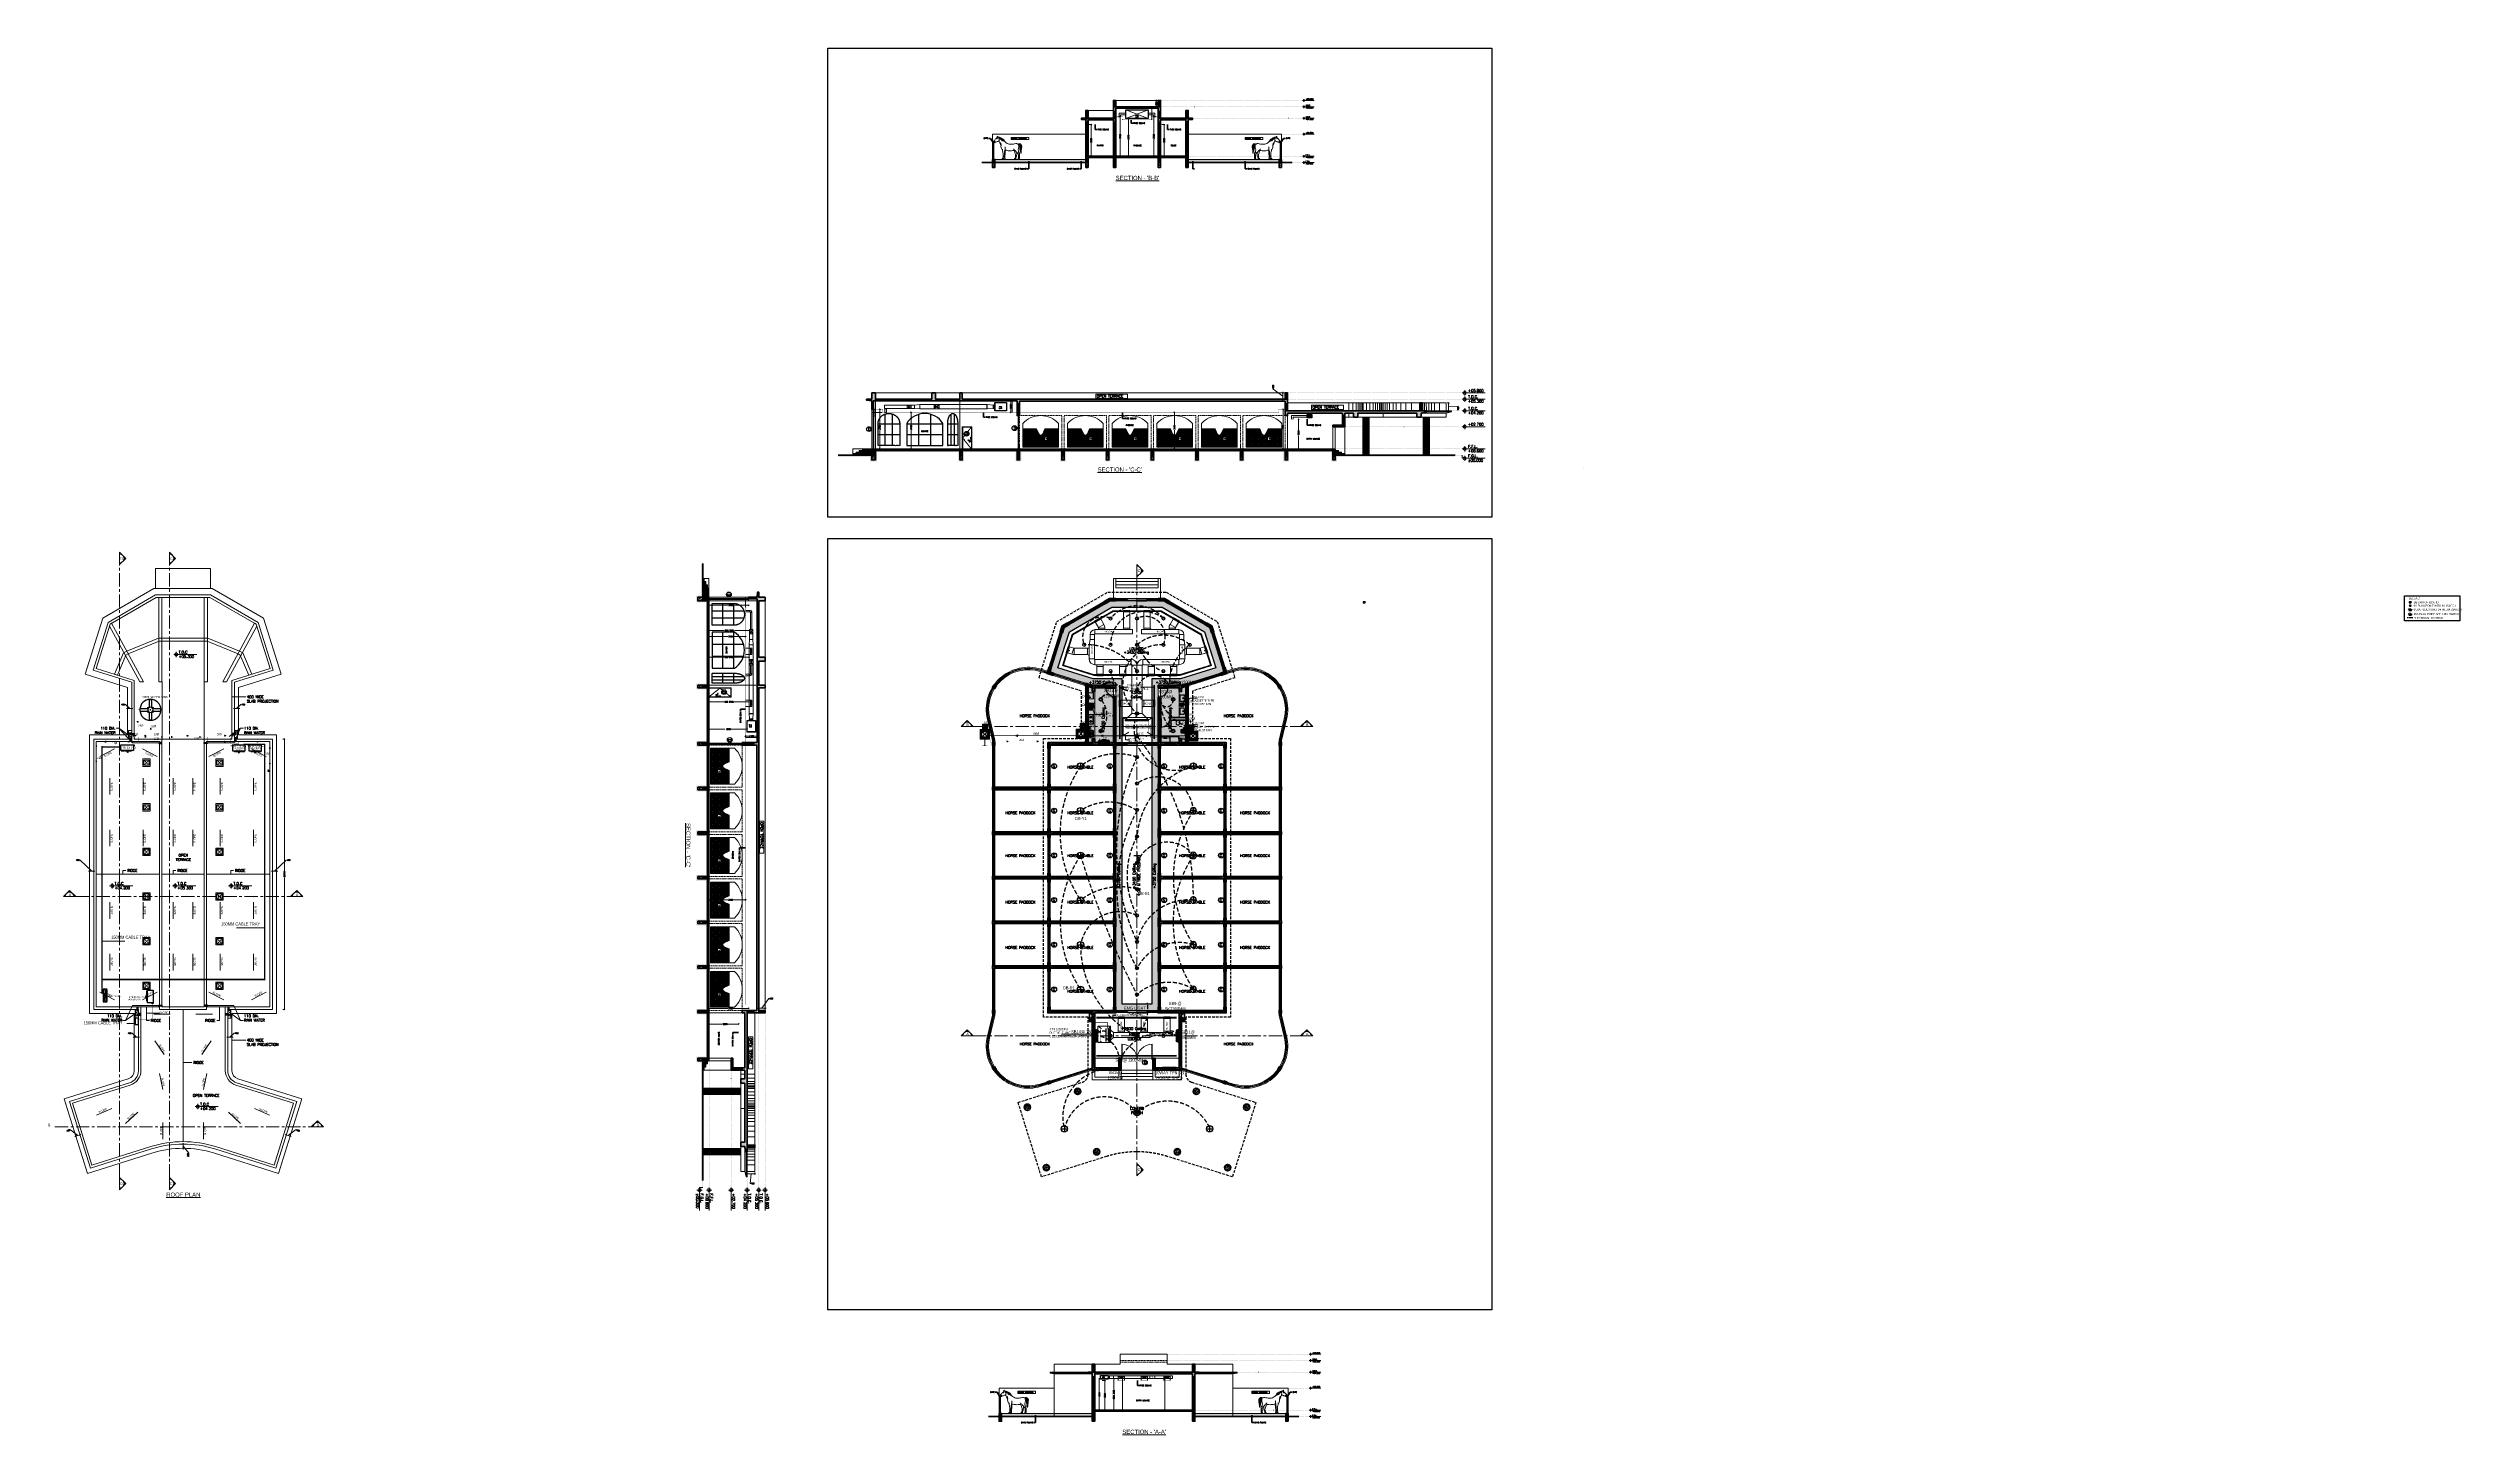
# Model space of a CAD drawing. Header units: millimetres. Extents: x -154478 to 73967, y -24076 to 107303.
import ezdxf

# ---------------------------------------------------------------- set-up
doc = ezdxf.new("R2010")
doc.units = ezdxf.units.MM
doc.header["$MEASUREMENT"] = 0
doc.header["$PDSIZE"] = -25
for name, pattern in [('( Hidden )', [0.375, 0.25, -0.125]), ('CENTER', [0.6, 0.375, -0.075, 0.075, -0.075]), ('CENTERX2', [4, 2.5, -0.5, 0.5, -0.5]), ('DASHED', [0.75, 0.5, -0.25]), ('DASHED2', [0.375, 0.25, -0.125]), ('DOT', [0.25, 0, -0.25]), ('HIDDEN', [0.375, 0.25, -0.125])]:
    doc.linetypes.add(name, pattern=pattern)
for name, color, linetype in [('A - Text', 8, 'Continuous'), ('AB-HVAC PVC EXHAUST PIPE', 8, 'Continuous'), ('E_LEGEND', 10, 'Continuous'), ('M_DRAIN PIPE', 231, 'Continuous'), ('M_DUCTABLE UNIT', 4, 'Continuous'), ('M_GRILL', 3, 'Continuous'), ('M_TEXT', 7, 'Continuous'), ('P_600X600 C.I. COVER', 8, 'Continuous'), ('P_CHAMBER', 92, 'Continuous'), ('P_DETAIL', 7, 'Continuous'), ('P_DOMESTIC WATER PIPE', 5, 'Continuous'), ('P_GT', 7, 'Continuous'), ('P_RWD', 222, 'Continuous'), ('P_SANITARY', 7, 'Continuous'), ('P_TRAP', 7, 'Continuous'), ('RCP', 5, 'Continuous'), ('Tital_BLock', 7, 'Continuous')]:
    doc.layers.add(name, color=color, linetype=linetype)
for name, color, linetype, lineweight in [('A--DOOR', 8, 'Continuous', 25), ('A--FURNITURE', 8, 'Continuous', 9), ('A--WINDOW', 8, 'Continuous', 0), ('AB-HVAC-CASSETTE EXHAUST', 8, 'Continuous', 30), ('CA-ANNO-DIMS', 8, 'Continuous', 15), ('CA-ANNO-TEXT', 8, 'Continuous', 20), ('CA-COLUMN', 8, 'Continuous', 35), ('CA-DOOR', 8, 'Continuous', 9), ('CA-DOOR-IDEN', 8, 'Continuous', 25), ('CA-ELEC', 8, 'Continuous', 30), ('CA-ELEVATION', 8, 'Continuous', 15), ('CA-FLOR', 8, 'Continuous', 18), ('CA-GLAZ', 8, 'Continuous', 25), ('CA-HATCH', 8, 'Continuous', 5), ('CA-WALL-EXTR', 8, 'Continuous', 35), ('E_CONTROL', 92, 'HIDDEN', 30), ('Human & Animal', 42, 'Continuous', 0), ('HVAC-VENTILATION', 1, 'Continuous', 50), ('M-EQPM', 150, 'Continuous', 30), ('M-PIPE-REF', 30, 'CENTER', 20), ('M_DETAIL', 7, 'Continuous', 9), ('M_REF PIPE', 30, 'Continuous', 9), ('M_SUPPLY DUCT', 5, 'Continuous', 9), ('P_Clamp with pipe', 7, 'Continuous', 35), ('P_GRAVITY WATER PIPE', 140, 'DASHED2', 30), ('P_SWP', 30, 'Continuous', 0), ('P_WWP', 84, 'Continuous', 0), ('Railing', 8, 'Continuous', 15), ('Wall Low HT', 7, 'Continuous', 15)]:
    doc.layers.add(name, color=color, linetype=linetype, lineweight=lineweight)
doc.layers.add('X--FIXTURES', color=7, linetype='Continuous', lineweight=0, true_color=0x7d7d7d)
doc.styles.add('A-TEXT', font='swisscl.ttf')
doc.styles.add('FIRE TEXT', font='swisscl.ttf')
doc.styles.add('ISO STANDARD', font='simplex.shx')
doc.styles.add('PLUMBING TEXT', font='swisscl.ttf')
doc.dimstyles.new('ISO STANDARD', dxfattribs={"dimscale": 100, "dimtxt": 1.25, "dimasz": 1, "dimexe": 0.5, "dimexo": 0.75, "dimgap": 0.25, "dimtad": 0, "dimzin": 9, "dimdsep": 46, "dimtxsty": 'ISO STANDARD', "dimblk": 'OBLIQUE', "dimcen": 0.09, "dimdle": 0.25, "dimclrd": 256, "dimclre": 256, "dimclrt": 256, "dimadec": 0, "dimazin": 2, "dimtfac": 0.09, "dimtofl": 0, "dimtmove": 2, "dimatfit": 0, "dimfxl": 187.5, "dimtolj": 1, "dimtzin": 0, "dimlwd": 9, "dimlwe": 9, "dimarcsym": 2})
pattern_1 = [(45, (70026.59, 8921.04), (-66.29126, 66.29126), []), (45, (70070.78, 8921.04), (-66.29126, 66.29126), [])]
pattern_2 = [(45, (70166.59, 8921.04), (-66.29126, 66.29126), []), (45, (70210.78, 8921.04), (-66.29126, 66.29126), [])]
pattern_3 = [(45, (-183750.41, -5032.12), (-66.29126, 66.29126), []), (45, (-183706.22, -5032.12), (-66.29126, 66.29126), [])]
pattern_4 = [(45, (111977.9, -5032.12), (-66.29126, 66.29126), []), (45, (112022.1, -5032.12), (-66.29126, 66.29126), [])]
pattern_5 = [(45, (70026.59, 13151.04), (-66.29126, 66.29126), []), (45, (70070.78, 13151.04), (-66.29126, 66.29126), [])]
pattern_6 = [(45, (70026.59, 17381.04), (-66.29126, 66.29126), []), (45, (70070.78, 17381.04), (-66.29126, 66.29126), [])]
pattern_7 = [(45, (70026.59, 21611.04), (-66.29126, 66.29126), []), (45, (70070.78, 21611.04), (-66.29126, 66.29126), [])]
pattern_8 = [(45, (70026.59, 25841.04), (-66.29126, 66.29126), []), (45, (70070.78, 25841.04), (-66.29126, 66.29126), [])]
pattern_9 = [(45, (34213.11, -5032.12), (-66.29126, 66.29126), []), (45, (34257.31, -5032.12), (-66.29126, 66.29126), [])]
pattern_10 = [(45, (-141164.17, 0), (-66.29126, 66.29126), []), (45, (-141119.975, 0), (-66.29126, 66.29126), [])]
pattern_11 = [(45, (-68794.4, -26182.12), (-66.29126, 66.29126), []), (45, (-68750.2, -26182.12), (-66.29126, 66.29126), [])]
pattern_12 = [(45, (-68794.4, -21952.12), (-66.29126, 66.29126), []), (45, (-68750.2, -21952.12), (-66.29126, 66.29126), [])]
pattern_13 = [(45, (-68794.4, -17722.12), (-66.29126, 66.29126), []), (45, (-68750.2, -17722.12), (-66.29126, 66.29126), [])]
pattern_14 = [(45, (-68794.4, -13492.12), (-66.29126, 66.29126), []), (45, (-68750.2, -13492.12), (-66.29126, 66.29126), [])]
pattern_15 = [(45, (-68794.4, -9262.12), (-66.29126, 66.29126), []), (45, (-68750.2, -9262.12), (-66.29126, 66.29126), [])]
pattern_16 = [(45, (76256.59, -27318.96), (-66.29126, 66.29126), []), (45, (76300.78, -27318.96), (-66.29126, 66.29126), [])]
pattern_17 = [(45, (-68794.4, -5032.12), (-66.29126, 66.29126), []), (45, (-68750.2, -5032.12), (-66.29126, 66.29126), [])]
pattern_18 = [(45, (-101517.94, 1290.385), (-66.29126, 66.29126), []), (45, (-101473.74, 1290.385), (-66.29126, 66.29126), [])]
pattern_19 = [(45, (-95287.94, 1290.385), (-66.29126, 66.29126), []), (45, (-95243.74, 1290.385), (-66.29126, 66.29126), [])]
pattern_20 = [(45, (-99088.66, 0), (-66.29126, 66.29126), []), (45, (-99044.47, 0), (-66.29126, 66.29126), [])]
pattern_21 = [(45, (-101517.94, 5520.385), (-66.29126, 66.29126), []), (45, (-101473.74, 5520.385), (-66.29126, 66.29126), [])]
pattern_22 = [(45, (-95287.94, 5520.385), (-66.29126, 66.29126), []), (45, (-95243.74, 5520.385), (-66.29126, 66.29126), [])]
pattern_23 = [(45, (-99088.66, 4230), (-66.29126, 66.29126), []), (45, (-99044.47, 4230), (-66.29126, 66.29126), [])]
pattern_24 = [(45, (-101517.94, 9750.385), (-66.29126, 66.29126), []), (45, (-101473.74, 9750.385), (-66.29126, 66.29126), [])]
pattern_25 = [(45, (-95287.94, 9750.385), (-66.29126, 66.29126), []), (45, (-95243.74, 9750.385), (-66.29126, 66.29126), [])]
pattern_26 = [(45, (-99088.66, 8460), (-66.29126, 66.29126), []), (45, (-99044.47, 8460), (-66.29126, 66.29126), [])]
pattern_27 = [(45, (-101517.94, 13980.385), (-66.29126, 66.29126), []), (45, (-101473.74, 13980.385), (-66.29126, 66.29126), [])]
pattern_28 = [(45, (-95287.94, 13980.385), (-66.29126, 66.29126), []), (45, (-95243.74, 13980.385), (-66.29126, 66.29126), [])]
pattern_29 = [(45, (-99088.66, 12690), (-66.29126, 66.29126), []), (45, (-99044.47, 12690), (-66.29126, 66.29126), [])]
pattern_30 = [(45, (-101517.94, 18210.385), (-66.29126, 66.29126), []), (45, (-101473.74, 18210.385), (-66.29126, 66.29126), [])]
pattern_31 = [(45, (-95287.94, 18210.385), (-66.29126, 66.29126), []), (45, (-95243.74, 18210.385), (-66.29126, 66.29126), [])]
pattern_32 = [(45, (-99088.66, 16920), (-66.29126, 66.29126), []), (45, (-99044.47, 16920), (-66.29126, 66.29126), [])]
pattern_33 = [(45, (-101517.94, 22440.385), (-66.29126, 66.29126), []), (45, (-101473.74, 22440.385), (-66.29126, 66.29126), [])]
pattern_34 = [(45, (-95287.94, 22440.385), (-66.29126, 66.29126), []), (45, (-95243.74, 22440.385), (-66.29126, 66.29126), [])]
pattern_35 = [(45, (-99088.66, 21150), (-66.29126, 66.29126), []), (45, (-99044.47, 21150), (-66.29126, 66.29126), [])]
pattern_36 = [(37.5, (-68164.4, -83457.89), (-1.8898, 57.804713), [0, -45.6, 0, -51, 0, -48.75]), (7.5, (-68164.4, -83457.89), (53.0933, 84.66438), [0, -24.6, 0, -41.1, 0, -15.75]), (327.5, (-68201.3, -83457.89), (93.424256, 0.16977), [0, -15, 0, -54, 0, -70.5]), (317.5, (-68201.3, -83457.89), (90.1838, 26.33027), [0, -7.5, 0, -35.4, 0, -40.5])]
pattern_37 = [(50, (-68164.4, -83357.89), (143.45204, -12.55043), [15, -165]), (355, (-68164.4, -83357.89), (-27.75027, 150.43843), [12, -132]), (100.45144, (-68152.44, -83358.94), (115.70177, 137.888), [12.74804, -140.22842]), (46.1842, (-68164.4, -83317.9), (213.44827, -33.10386), [22.5, -247.5]), (96.63564, (-68146.61, -83320.65), (186.9324, 194.8237), [19.1221, -210.34275]), (351.18416, (-68164.4, -83317.9), (186.9324, 194.8237), [18, -198]), (21, (-68144.4, -83327.89), (119.38141, -80.52378), [15, -165]), (326, (-68144.4, -83327.89), (48.66307, 145.03), [12, -132]), (71.45144, (-68134.45, -83334.6), (168.04448, 64.50623), [12.74804, -140.22842]), (37.5, (-68164.4, -83357.89), (2.43197, 66.57877), [0, -130.4, 0, -134, 0, -132.5]), (7.5, (-68164.4, -83357.89), (52.61391, 78.88234), [0, -76.4, 0, -127.4, 0, -50.5]), (327.5, (-68209, -83357.89), (106.764487, -4.510974), [0, -50, 0, -156, 0, -207]), (317.5, (-68229, -83357.89), (116.63723, 20.021), [0, -65, 0, -103.6, 0, -147])]
pattern_38 = [(45, (-79624.4, -83457.89), (-66.29126, 66.29126), []), (45, (-79580.2, -83457.89), (-66.29126, 66.29126), [])]
pattern_39 = [(50, (-73394.4, -83757.89), (143.45204, -12.55043), [15, -165]), (355, (-73394.4, -83757.89), (-27.75027, 150.43843), [12, -132]), (100.45144, (-73382.44, -83758.94), (115.70177, 137.888), [12.74804, -140.22842]), (46.1842, (-73394.4, -83717.9), (213.44827, -33.10386), [22.5, -247.5]), (96.63564, (-73376.61, -83720.65), (186.9324, 194.8237), [19.1221, -210.34275]), (351.18416, (-73394.4, -83717.9), (186.9324, 194.8237), [18, -198]), (21, (-73374.4, -83727.89), (119.38141, -80.52378), [15, -165]), (326, (-73374.4, -83727.89), (48.66307, 145.03), [12, -132]), (71.45144, (-73364.45, -83734.6), (168.04448, 64.50623), [12.74804, -140.22842]), (37.5, (-73394.4, -83757.89), (2.43197, 66.57877), [0, -130.4, 0, -134, 0, -132.5]), (7.5, (-73394.4, -83757.89), (52.61391, 78.88234), [0, -76.4, 0, -127.4, 0, -50.5]), (327.5, (-73439, -83757.89), (106.764487, -4.510974), [0, -50, 0, -156, 0, -207]), (317.5, (-73459, -83757.89), (116.63723, 20.021), [0, -65, 0, -103.6, 0, -147])]
pattern_40 = [(45, (-68794.4, -83457.89), (-66.29126, 66.29126), []), (45, (-68750.2, -83457.89), (-66.29126, 66.29126), [])]
pattern_41 = [(45, (-70794.4, -83457.89), (-66.29126, 66.29126), []), (45, (-70750.2, -83457.89), (-66.29126, 66.29126), [])]
pattern_42 = [(50, (-70794.4, -83357.89), (143.45204, -12.55043), [15, -165]), (355, (-70794.4, -83357.89), (-27.75027, 150.43843), [12, -132]), (100.45144, (-70782.44, -83358.94), (115.70177, 137.888), [12.74804, -140.22842]), (46.1842, (-70794.4, -83317.9), (213.44827, -33.10386), [22.5, -247.5]), (96.63564, (-70776.61, -83320.65), (186.9324, 194.8237), [19.1221, -210.34275]), (351.18416, (-70794.4, -83317.9), (186.9324, 194.8237), [18, -198]), (21, (-70774.4, -83327.89), (119.3814, -80.52378), [15, -165]), (326, (-70774.4, -83327.89), (48.66307, 145.03), [12, -132]), (71.45144, (-70764.45, -83334.6), (168.04448, 64.50623), [12.74804, -140.22842]), (37.5, (-70794.4, -83357.89), (2.43197, 66.57877), [0, -130.4, 0, -134, 0, -132.5]), (7.5, (-70794.4, -83357.89), (52.61391, 78.88234), [0, -76.4, 0, -127.4, 0, -50.5]), (327.5, (-70839, -83357.89), (106.764487, -4.510974), [0, -50, 0, -156, 0, -207]), (317.5, (-70859, -83357.89), (116.63723, 20.021), [0, -65, 0, -103.6, 0, -147])]
pattern_43 = [(45, (-69102.14, -28169.45), (-66.29126, 66.29126), []), (45, (-69057.94, -28169.45), (-66.29126, 66.29126), [])]
pattern_44 = [(45, (-118392.94, 66555.38), (-66.29126, 66.29126), []), (45, (-118348.74, 66555.38), (-66.29126, 66.29126), [])]
pattern_45 = [(50, (-118392.94, 66555.38), (143.45204, -12.55043), [15, -165]), (355, (-118392.94, 66555.38), (-27.75027, 150.43843), [12, -132]), (100.45144, (-118380.98, 66554.33), (115.70177, 137.888), [12.74804, -140.22842]), (46.1842, (-118392.94, 66595.38), (213.44827, -33.10386), [22.5, -247.5]), (96.63564, (-118375.15, 66592.62), (186.9324, 194.8237), [19.12207, -210.34275]), (351.18416, (-118392.94, 66595.38), (186.9324, 194.8237), [18, -198]), (21, (-118372.94, 66585.38), (119.38141, -80.52378), [15, -165]), (326, (-118372.94, 66585.38), (48.66307, 145.03), [12, -132]), (71.45144, (-118362.99, 66578.67), (168.04448, 64.50623), [12.74804, -140.22842]), (37.5, (-118392.94, 66555.376), (2.43197, 66.57877), [0, -130.4, 0, -134, 0, -132.5]), (7.5, (-118392.94, 66555.376), (52.61391, 78.88234), [0, -76.4, 0, -127.4, 0, -50.5]), (327.5, (-118437.54, 66555.376), (106.764487, -4.510974), [0, -50, 0, -156, 0, -207]), (317.5, (-118457.54, 66555.38), (116.63723, 20.021), [0, -65, 0, -103.6, 0, -147])]
pattern_46 = [(45, (-118392.94, 66555.38), (0, 176.7767), [125, -125]), (45, (-118426.08, 66588.52), (0, 176.7767), [125, -125]), (45, (-118459.23, 66621.67), (0, 176.7767), [125, -125]), (135, (-118459.23, 66643.76), (-176.7767, 1e-14), [125, -125]), (135, (-118426.08, 66676.91), (-176.7767, 1e-14), [125, -125]), (135, (-118392.94, 66710.06), (-176.7767, 1e-14), [125, -125])]
pattern_47 = [(50, (-53637.43, 6365.84), (143.45204, -12.55043), [15, -165]), (355, (-53637.43, 6365.84), (-27.75027, 150.43843), [12, -132]), (100.45144, (-53625.48, 6364.79), (115.70177, 137.888), [12.74804, -140.22842]), (46.1842, (-53637.43, 6405.84), (213.44827, -33.10386), [22.5, -247.5]), (96.63564, (-53619.65, 6403.08), (186.9324, 194.8237), [19.1221, -210.34275]), (351.18416, (-53637.43, 6405.84), (186.9324, 194.8237), [18, -198]), (21, (-53617.43, 6395.84), (119.38141, -80.52378), [15, -165]), (326, (-53617.43, 6395.84), (48.66307, 145.03), [12, -132]), (71.45144, (-53607.48, 6389.13), (168.04448, 64.50623), [12.74804, -140.22842]), (37.5, (-53637.43, 6365.84), (2.43197, 66.57877), [0, -130.4, 0, -134, 0, -132.5]), (7.5, (-53637.43, 6365.84), (52.61391, 78.88234), [0, -76.4, 0, -127.4, 0, -50.5]), (327.5, (-53682.03, 6365.84), (106.764487, -4.510974), [0, -50, 0, -156, 0, -207]), (317.5, (-53702.03, 6365.84), (116.63723, 20.021), [0, -65, 0, -103.6, 0, -147])]
pattern_48 = [(45, (-67102.14, 90637.55), (-66.29126, 66.29126), []), (45, (-67057.94, 90637.55), (-66.29126, 66.29126), [])]
pattern_49 = [(37.5, (-68794.4, 35349.114), (-1.8898, 57.804713), [0, -45.6, 0, -51, 0, -48.75]), (7.5, (-68794.4, 35349.11), (53.0933, 84.66438), [0, -24.6, 0, -41.1, 0, -15.75]), (327.5, (-68831.3, 35349.114), (93.424256, 0.16977), [0, -15, 0, -54, 0, -70.5]), (317.5, (-68831.3, 35349.11), (90.1838, 26.33027), [0, -7.5, 0, -35.4, 0, -40.5])]
pattern_50 = [(50, (-68794.4, 35449.11), (143.45204, -12.55043), [15, -165]), (355, (-68794.4, 35449.11), (-27.75027, 150.43843), [12, -132]), (100.45144, (-68782.44, 35448.07), (115.70177, 137.888), [12.74804, -140.22842]), (46.1842, (-68794.4, 35489.11), (213.44827, -33.10386), [22.5, -247.5]), (96.63564, (-68776.61, 35486.35), (186.9324, 194.8237), [19.1221, -210.34275]), (351.18416, (-68794.4, 35489.11), (186.9324, 194.8237), [18, -198]), (21, (-68774.4, 35479.11), (119.38141, -80.52378), [15, -165]), (326, (-68774.4, 35479.11), (48.66307, 145.03), [12, -132]), (71.45144, (-68764.45, 35472.4), (168.04448, 64.50623), [12.74804, -140.22842]), (37.5, (-68794.4, 35449.114), (2.43197, 66.57877), [0, -130.4, 0, -134, 0, -132.5]), (7.5, (-68794.4, 35449.114), (52.61391, 78.88234), [0, -76.4, 0, -127.4, 0, -50.5]), (327.5, (-68839, 35449.114), (106.764487, -4.510974), [0, -50, 0, -156, 0, -207]), (317.5, (-68859, 35449.11), (116.63723, 20.021), [0, -65, 0, -103.6, 0, -147])]
pattern_51 = [(45, (-80254.4, 35349.11), (-66.29126, 66.29126), []), (45, (-80210.2, 35349.11), (-66.29126, 66.29126), [])]
pattern_52 = [(50, (-74024.4, 35049.11), (143.45204, -12.55043), [15, -165]), (355, (-74024.4, 35049.11), (-27.75027, 150.43843), [12, -132]), (100.45144, (-74012.44, 35048.07), (115.70177, 137.888), [12.74804, -140.22842]), (46.1842, (-74024.4, 35089.11), (213.44827, -33.10386), [22.5, -247.5]), (96.63564, (-74006.61, 35086.35), (186.9324, 194.8237), [19.1221, -210.34275]), (351.18416, (-74024.4, 35089.11), (186.9324, 194.8237), [18, -198]), (21, (-74004.4, 35079.11), (119.38141, -80.52378), [15, -165]), (326, (-74004.4, 35079.11), (48.66307, 145.03), [12, -132]), (71.45144, (-73994.45, 35072.4), (168.04448, 64.50623), [12.74804, -140.22842]), (37.5, (-74024.4, 35049.114), (2.43197, 66.57877), [0, -130.4, 0, -134, 0, -132.5]), (7.5, (-74024.4, 35049.114), (52.61391, 78.88234), [0, -76.4, 0, -127.4, 0, -50.5]), (327.5, (-74069, 35049.114), (106.764487, -4.510974), [0, -50, 0, -156, 0, -207]), (317.5, (-74089, 35049.11), (116.63723, 20.021), [0, -65, 0, -103.6, 0, -147])]
pattern_53 = [(50, (-67102.14, 90637.55), (143.45204, -12.5504), [15, -165]), (355, (-67102.14, 90637.55), (-27.7503, 150.4384), [12, -132]), (100.45144, (-67090.18, 90636.5), (115.7018, 137.888), [12.748, -140.2284]), (46.1842, (-67102.14, 90677.55), (213.4483, -33.1039), [22.5, -247.5]), (96.6356, (-67084.35, 90674.8), (186.9324, 194.8237), [19.122, -210.3428]), (351.1842, (-67102.14, 90677.55), (186.9324, 194.8237), [18, -198]), (21, (-67082.14, 90667.55), (119.3814, -80.5238), [15, -165]), (326, (-67082.14, 90667.55), (48.6631, 145.03), [12, -132]), (71.45144, (-67072.19, 90660.84), (168.0445, 64.5062), [12.748, -140.2284]), (37.5, (-67102.136, 90637.55), (2.43197, 66.57877), [0, -130.4, 0, -134, 0, -132.5]), (7.5, (-67102.136, 90637.55), (52.6139, 78.88234), [0, -76.4, 0, -127.4, 0, -50.5]), (327.5, (-67146.736, 90637.55), (106.76449, -4.51097), [0, -50, 0, -156, 0, -207]), (317.5, (-67166.74, 90637.55), (116.63723, 20.021), [0, -65, 0, -103.6, 0, -147])]
pattern_54 = [(45, (-69424.4, 35349.11), (-66.29126, 66.29126), []), (45, (-69380.2, 35349.11), (-66.29126, 66.29126), [])]
pattern_55 = [(45, (-71424.4, 35349.11), (-66.29126, 66.29126), []), (45, (-71380.2, 35349.11), (-66.29126, 66.29126), [])]
pattern_56 = [(50, (-71424.4, 35449.11), (143.45204, -12.55043), [15, -165]), (355, (-71424.4, 35449.11), (-27.75027, 150.43843), [12, -132]), (100.45144, (-71412.44, 35448.07), (115.70177, 137.888), [12.74804, -140.22842]), (46.1842, (-71424.4, 35489.11), (213.44827, -33.10386), [22.5, -247.5]), (96.63564, (-71406.61, 35486.35), (186.9324, 194.8237), [19.1221, -210.34275]), (351.18416, (-71424.4, 35489.11), (186.9324, 194.8237), [18, -198]), (21, (-71404.4, 35479.11), (119.3814, -80.52378), [15, -165]), (326, (-71404.4, 35479.11), (48.66307, 145.03), [12, -132]), (71.45144, (-71394.45, 35472.4), (168.04448, 64.50623), [12.74804, -140.22842]), (37.5, (-71424.4, 35449.114), (2.43197, 66.57877), [0, -130.4, 0, -134, 0, -132.5]), (7.5, (-71424.4, 35449.114), (52.61391, 78.88234), [0, -76.4, 0, -127.4, 0, -50.5]), (327.5, (-71469, 35449.114), (106.764487, -4.510974), [0, -50, 0, -156, 0, -207]), (317.5, (-71489, 35449.11), (116.63723, 20.021), [0, -65, 0, -103.6, 0, -147])]
pattern_57 = [(45, (-69732.14, 90637.55), (-66.29126, 66.29126), []), (45, (-69687.94, 90637.55), (-66.29126, 66.29126), [])]
pattern_58 = [(90, (-50568.73, 0), (-187.5, 0), []), (90, (-50506.23, 62.5), (-187.5, 0), [])]
pattern_59 = [(315, (-94665.26, 97208.88), (66.29126, 66.29126), []), (315, (-94665.26, 97164.69), (66.29126, 66.29126), [])]
pattern_60 = [(320, (-94665.26, 97208.88), (-12.55043, -143.45204), [15, -165]), (265, (-94665.26, 97208.88), (150.43843, 27.75027), [12, -132]), (10.45144, (-94666.3, 97196.93), (137.888, -115.70177), [12.74804, -140.22842]), (316.1842, (-94625.26, 97208.88), (-33.10386, -213.44827), [22.5, -247.5]), (6.63564, (-94628.01, 97191.1), (194.8237, -186.9324), [19.12207, -210.34275]), (261.18416, (-94625.26, 97208.88), (194.8237, -186.9324), [18, -198]), (291, (-94635.26, 97188.88), (-80.52378, -119.38141), [15, -165]), (236, (-94635.26, 97188.88), (145.03, -48.66307), [12, -132]), (341.45144, (-94641.97, 97178.93), (64.50623, -168.04448), [12.74804, -140.22842]), (307.5, (-94665.256, 97208.88), (66.57877, -2.43197), [0, -130.4, 0, -134, 0, -132.5]), (277.5, (-94665.256, 97208.88), (78.88234, -52.61391), [0, -76.4, 0, -127.4, 0, -50.5]), (237.5, (-94665.256, 97253.48), (-4.510974, -106.764487), [0, -50, 0, -156, 0, -207]), (227.5, (-94665.26, 97273.48), (20.021, -116.63723), [0, -65, 0, -103.6, 0, -147])]
pattern_61 = [(320, (-154854.79, 32453.37), (-12.55043, -143.45204), [15, -165]), (265, (-154854.8, 32453.37), (150.43843, 27.75027), [12, -132]), (10.45144, (-154855.84, 32441.42), (137.888, -115.70177), [12.74804, -140.22842]), (316.1842, (-154814.8, 32453.37), (-33.10386, -213.44827), [22.5, -247.5]), (6.63564, (-154817.55, 32435.59), (194.8237, -186.9324), [19.1221, -210.34275]), (261.18416, (-154814.8, 32453.37), (194.8237, -186.9324), [18, -198]), (291, (-154824.79, 32433.37), (-80.52378, -119.38141), [15, -165]), (236, (-154824.8, 32433.37), (145.03, -48.66307), [12, -132]), (341.45144, (-154831.5, 32423.43), (64.50623, -168.04448), [12.74804, -140.22842]), (307.5, (-154854.794, 32453.375), (66.57877, -2.43197), [0, -130.4, 0, -134, 0, -132.5]), (277.5, (-154854.794, 32453.375), (78.88234, -52.61391), [0, -76.4, 0, -127.4, 0, -50.5]), (237.5, (-154854.794, 32497.975), (-4.510974, -106.764487), [0, -50, 0, -156, 0, -207]), (227.5, (-154854.79, 32517.975), (20.021, -116.63723), [0, -65, 0, -103.6, 0, -147])]
pattern_62 = [(315, (-94665.26, 97208.88), (176.7767, -4e-14), [125, -125]), (315, (-94632.11, 97242.03), (176.7767, -4e-14), [125, -125]), (315, (-94598.96, 97275.17), (176.7767, -4e-14), [125, -125]), (45, (-94576.87, 97275.17), (5e-14, 176.7767), [125, -125]), (45, (-94543.72, 97242.03), (5e-14, 176.7767), [125, -125]), (45, (-94510.58, 97208.88), (5e-14, 176.7767), [125, -125])]

# ---------------------------------------------------------------- blocks, each defined once
blk = doc.blocks.new('C1 - 600 Dia.')
at = {"layer": 'CA-HATCH'}
h = blk.add_hatch(dxfattribs=at)
h.set_pattern_fill('AR-CONC', color=256, scale=15, style=0)
edge = h.paths.add_edge_path()
edge.add_arc((0, 0), 300, 0, 360)
at = {"layer": 'CA-COLUMN'}
blk.add_circle((0, 0), 300, dxfattribs=at)
blk = doc.blocks.new('3000 mm Door')
at = {"layer": 'CA-DOOR'}
for points in [[(0, 38), (50, 38), (50, -38), (0, -38)], [(3000, 38), (2950, 38), (2950, -38), (3000, -38)]]:
    blk.add_lwpolyline(points, close=True, dxfattribs=at)
for points in [[(50, 1450), (50, 0), (86, 0), (86, 1450)], [(2950, 1450), (2950, 0), (2914, 0), (2914, 1450)]]:
    blk.add_lwpolyline(points, dxfattribs=at)
for centre, start, end in [((50, 0), 0, 90), ((2950, 0), 90, 180)]:
    blk.add_arc(centre, 1450, start, end, dxfattribs=at)
blk = doc.blocks.new('C1 - 600 X 230')
at = {"layer": 'CA-HATCH'}
h = blk.add_hatch(dxfattribs=at)
h.set_pattern_fill('AR-CONC', color=256, scale=15, style=0)
h.set_pattern_definition([(50, (-125448.86, -48673.49), (107.58903, -9.41282), [11.25, -123.75]), (355, (-125448.86, -48673.49), (-20.8127, 112.82882), [9, -99]), (100.451444, (-125439.9, -48674.27), (86.77633, 103.416), [9.56103, -105.17132]), (46.1842, (-125448.86, -48643.49), (160.0862, -24.82789), [16.875, -185.625]), (96.63564, (-125435.52, -48645.56), (140.1993, 146.11779), [14.34155, -157.75706]), (351.18416, (-125448.86, -48643.49), (140.1993, 146.1178), [13.5, -148.5]), (21, (-125433.86, -48650.99), (89.53606, -60.392834), [11.25, -123.75]), (326, (-125433.86, -48650.99), (36.4973, 108.77251), [9, -99]), (71.451445, (-125426.4, -48656.02), (126.03336, 48.37967), [9.56103, -105.17132]), (37.5, (-125448.863, -48673.488), (1.823978, 49.934078), [0, -97.8, 0, -100.5, 0, -99.375]), (7.5, (-125448.86, -48673.49), (39.46043, 59.161757), [0, -57.3, 0, -95.55, 0, -37.875]), (327.5, (-125482.312, -48673.488), (80.073365, -3.383231), [0, -37.5, 0, -117, 0, -155.25]), (317.5, (-125497.31, -48673.49), (87.477925, 15.015747), [0, -48.75, 0, -77.7, 0, -110.25])])
h.paths.add_polyline_path([(600, 0), (600, 230), (0, 230), (0, 0)])
at = {"layer": 'CA-COLUMN'}
blk.add_lwpolyline([(0, 230), (600, 230), (600, 0), (0, 0)], close=True, dxfattribs=at)
blk = doc.blocks.new('C2 - 230 X 230')
at = {"layer": 'CA-HATCH'}
h = blk.add_hatch(dxfattribs=at)
h.set_pattern_fill('AR-CONC', color=256, scale=15, style=0)
h.set_pattern_definition([(50, (-125194.11, -47825.3), (107.58903, -9.41282), [11.25, -123.75]), (355, (-125194.11, -47825.3), (-20.8127, 112.82882), [9, -99]), (100.451444, (-125185.15, -47826.08), (86.77633, 103.416), [9.56103, -105.17132]), (46.1842, (-125194.11, -47795.3), (160.0862, -24.82789), [16.875, -185.625]), (96.63564, (-125180.77, -47797.37), (140.1993, 146.11779), [14.34155, -157.75706]), (351.18416, (-125194.11, -47795.3), (140.1993, 146.1178), [13.5, -148.5]), (21, (-125179.11, -47802.8), (89.53606, -60.392834), [11.25, -123.75]), (326, (-125179.11, -47802.8), (36.4973, 108.77251), [9, -99]), (71.451445, (-125171.65, -47807.83), (126.03336, 48.37967), [9.56103, -105.17132]), (37.5, (-125194.113, -47825.3), (1.823978, 49.934078), [0, -97.8, 0, -100.5, 0, -99.375]), (7.5, (-125194.11, -47825.3), (39.46043, 59.161757), [0, -57.3, 0, -95.55, 0, -37.875]), (327.5, (-125227.562, -47825.3), (80.073365, -3.383231), [0, -37.5, 0, -117, 0, -155.25]), (317.5, (-125242.56, -47825.3), (87.477925, 15.015747), [0, -48.75, 0, -77.7, 0, -110.25])])
h.paths.add_polyline_path([(230, 265), (0, 265), (0, -35), (230, -35)])
at = {"layer": 'CA-COLUMN'}
blk.add_lwpolyline([(0, 265), (230, 265), (230, -35), (0, -35)], close=True, dxfattribs=at)
blk = doc.blocks.new('C3 - 230 X 600 L SHAPE')
at = {"layer": 'CA-HATCH'}
h = blk.add_hatch(dxfattribs=at)
h.set_pattern_fill('AR-CONC', color=256, scale=15, style=0)
h.set_pattern_definition([(50, (-126611.66, -47953.295), (107.58903, -9.41282), [11.25, -123.75]), (355, (-126611.66, -47953.3), (-20.8127, 112.82882), [9, -99]), (100.451444, (-126602.69, -47954.08), (86.77633, 103.416), [9.56103, -105.17132]), (46.1842, (-126611.66, -47923.3), (160.0862, -24.82789), [16.875, -185.625]), (96.63564, (-126598.32, -47925.36), (140.1993, 146.11779), [14.34155, -157.75706]), (351.18416, (-126611.66, -47923.3), (140.1993, 146.1178), [13.5, -148.5]), (21, (-126596.66, -47930.795), (89.53606, -60.392834), [11.25, -123.75]), (326, (-126596.66, -47930.8), (36.4973, 108.77251), [9, -99]), (71.451445, (-126589.2, -47935.83), (126.03336, 48.37967), [9.56103, -105.17132]), (37.5, (-126611.658, -47953.295), (1.823978, 49.934078), [0, -97.8, 0, -100.5, 0, -99.375]), (7.5, (-126611.66, -47953.295), (39.46043, 59.161757), [0, -57.3, 0, -95.55, 0, -37.875]), (327.5, (-126645.108, -47953.295), (80.073365, -3.383231), [0, -37.5, 0, -117, 0, -155.25]), (317.5, (-126660.11, -47953.295), (87.477925, 15.015747), [0, -48.75, 0, -77.7, 0, -110.25])])
h.paths.add_polyline_path([(1, 1), (1, 371), (-229, 371), (-229, -229), (371, -229), (371, 1)])
at = {"layer": 'CA-COLUMN'}
blk.add_lwpolyline([(1, 371), (1, 1), (371, 1), (371, -229), (-229, -229), (-229, 371)], close=True, dxfattribs=at)
blk = doc.blocks.new('Rain Water Pipe')
at = {"layer": 'P_RWD'}
h = blk.add_hatch(dxfattribs=at)
h.set_pattern_fill('ANSI38', color=256, scale=0.02, angle=467.44488, style=0)
h.set_pattern_definition([(332.444883, (-184895.362, 333143.3346), (2.89126049, 5.54103896), []), (62.444883, (-184895.362, 333143.3346), (0.24148202, 13.97333841), [15.625, -9.375])])
edge = h.paths.add_edge_path()
edge.add_arc((13745, 46924), 50, 0, 360)
for radius in [55, 50]:
    blk.add_circle((13745, 46924), radius, dxfattribs=at)
blk = doc.blocks.new('NT')
at = {"layer": 'X--FIXTURES'}
blk.add_lwpolyline([(-75, 75), (-75, -75), (75, -75), (75, 75), (-75, 75)], dxfattribs=at)
for radius in [60, 50]:
    blk.add_circle((0, 0), radius, dxfattribs=at)
blk = doc.blocks.new('Block - WC Top Plan 1')
at = {"layer": 'X--FIXTURES'}
blk.add_line((180, 313), (180, 311), dxfattribs=at)
blk.add_lwpolyline([(180, 310), (180, 0), (-180, 0), (-180, 310)], dxfattribs=at)
blk.add_lwpolyline([(-125, 0), (-160, 310, -1), (160, 310), (125, 0)], format="xyb", dxfattribs=at)
blk.add_arc((0, 310), 180, 0.99999, 180.00001, dxfattribs=at)
blk = doc.blocks.new('Block - Wc acc.')
at = {"layer": 'X--FIXTURES'}
for p, q in [((-41, 314), (-41, 337)), ((-41, 286), (-41, 263)), ((-31, 314), (-31, 337)), ((-31, 286), (-31, 263)), ((-16, 312), (0, 312)), ((-16, 288), (0, 288)), ((-14, 310), (0, 310)), ((-14, 290), (0, 290)), ((-12, 300), (0, 300)), ((0, 312), (0, 288))]:
    blk.add_line(p, q, dxfattribs=at)
for points in [[(-43, -238), (-65, -238), (-65, -363), (-43, -363)], [(-10, -290), (-36, -290)], [(-36, -310), (-10, -310)]]:
    blk.add_lwpolyline(points, dxfattribs=at)
for points in [[(-36, -313), (-51, -313), (-51, -288), (-36, -288)], [(-10, -330), (-10, -270), (0, -270), (0, -330)]]:
    blk.add_lwpolyline(points, close=True, dxfattribs=at)
blk.add_lwpolyline([(-47, -242), (-47, -359, 1), (-39, -359), (-39, -242, 1)], format="xyb", close=True, dxfattribs=at)
for radius in [23.8, 15.2]:
    blk.add_circle((-36, 300), radius, dxfattribs=at)
for centre, start, end in [((-36, 336), 9.65413, 170.34587), ((-36, 264), 189.65413, 350.34587)]:
    blk.add_arc(centre, 5.07, start, end, dxfattribs=at)
blk = doc.blocks.new('*U18')
at = {"layer": 'A--DOOR'}
for points in [[(0, 75), (25, 75), (25, -25), (0, -25)], [(25, 50), (50, 50), (50, 900), (25, 900)], [(900, 75), (875, 75), (875, -25), (900, -25)]]:
    blk.add_lwpolyline(points, close=True, dxfattribs=at)
blk.add_lwpolyline([(875, 50, 0.4142136), (25, 900, 0.4142136)], format="xyb", dxfattribs=at)
blk = doc.blocks.new('*U17')
at = {"layer": 'A--DOOR'}
for points in [[(0, 75), (25, 75), (25, -25), (0, -25)], [(25, 50), (50, 50), (50, 900), (25, 900)], [(900, 75), (875, 75), (875, -25), (900, -25)]]:
    blk.add_lwpolyline(points, close=True, dxfattribs=at)
blk.add_lwpolyline([(875, 50, 0.4142136), (25, 900, 0.4142136)], format="xyb", dxfattribs=at)
blk = doc.blocks.new('*U8')
at = {"layer": 'A--DOOR'}
for points in [[(0, 75), (25, 75), (25, -25), (0, -25)], [(875, 50), (850, 50), (850, 900), (875, 900)], [(900, 75), (875, 75), (875, -25), (900, -25)]]:
    blk.add_lwpolyline(points, close=True, dxfattribs=at)
blk.add_lwpolyline([(25, 50, -0.4142136), (875, 900, -0.4142136)], format="xyb", dxfattribs=at)
blk = doc.blocks.new('*U10')
at = {"layer": 'A--WINDOW'}
for points in [[(-575, 0), (-600, 0), (-600, 140), (-575, 140)], [(0, 140), (-600, 140), (-600, 0), (0, 0)], [(-25, 95), (-575, 95), (-575, 45), (-25, 45)], [(-575, 45), (-550, 45), (-550, 95), (-575, 95)], [(-550, 57.5), (-50, 57.5), (-50, 82.5), (-550, 82.5)], [(-525, 80), (-550, 80), (-550, 60), (-525, 60)], [(-50, 80), (-75, 80), (-75, 60), (-50, 60)], [(-25, 45), (-50, 45), (-50, 95), (-25, 95)], [(-25, 0), (0, 0), (0, 140), (-25, 140)]]:
    blk.add_lwpolyline(points, close=True, dxfattribs=at)
at = {"layer": 'A--WINDOW', "color": 253}
blk.add_lwpolyline([(-75, 67.5), (-75, 72.5), (-525, 72.5), (-525, 67.5)], close=True, dxfattribs=at)
blk = doc.blocks.new('A$C3B302350')
at = {"layer": 'A--FURNITURE', "lineweight": 0}
for points in [[(16, 756), (552, 756, -0.4142136), (560, 748), (560, 285, -0.4142136), (552, 277), (16, 277, -0.4142136), (8, 285), (8, 748, -0.4142136)], [(8, 285), (8, 307), (404, 307), (404, 277), (16, 277, -0.4142136)], [(412, 307), (560, 307), (560, 285, -0.4142136), (552, 277), (412, 277)]]:
    blk.add_lwpolyline(points, format="xyb", close=True, dxfattribs=at)
blk.add_lwpolyline([(71, 785), (129, 785), (129, 756), (71, 756)], close=True, dxfattribs=at)
blk = doc.blocks.new('1E1E1E')
at = {"layer": 'A--FURNITURE'}
for p, q in [((3549, -2473), (3549, -2059)), ((3549, -2059), (3709, -2060)), ((3549, -2473), (3549, -2059)), ((3549, -2059), (4149, -2060)), ((3559, -2463), (3559, -2069)), ((3559, -2069), (4139, -2070)), ((3559, -2463), (3559, -2070)), ((3559, -2070), (3709, -2070)), ((3635, -2113), (3635, -2178)), ((3635, -2113), (3709, -2113)), ((3709, -2178), (3635, -2178)), ((3650, -2234), (3676, -2234)), ((3676, -2254), (3650, -2254)), ((3678, -2236), (3703, -2236)), ((3702, -2251), (3678, -2251)), ((3704, -2234), (3709, -2234)), ((3709, -2254), (3704, -2254)), ((3709, -2060), (3709, -1825)), ((3709, -1825), (4149, -1825)), ((3709, -2060), (3709, -1825)), ((4149, -1825), (3709, -1825)), ((3709, -2060), (4149, -2060)), ((3709, -2070), (3709, -2463)), ((3709, -2070), (3709, -2463)), ((3709, -2113), (3709, -2178)), ((3709, -2234), (3709, -2254)), ((3719, -2060), (3719, -1825)), ((4139, -1835), (3719, -1835)), ((3719, -2050), (4139, -2050)), ((3719, -2070), (3719, -2463)), ((3779, -1911), (3766, -1903)), ((3779, -1979), (3766, -1971)), ((3779, -2046), (3766, -2038)), ((3775, -1899), (3783, -1906)), ((3775, -1967), (3783, -1974)), ((3775, -2034), (3783, -2041)), ((3784, -1910), (3784, -1911)), ((3784, -1978), (3784, -1979)), ((3784, -2045), (3784, -2046)), ((3846, -1911), (3833, -1903)), ((3846, -1979), (3833, -1971)), ((3846, -2046), (3833, -2038)), ((3842, -1899), (3850, -1906)), ((3842, -1967), (3850, -1974)), ((3842, -2034), (3850, -2041)), ((3851, -1910), (3850, -1911)), ((3851, -1978), (3850, -1979)), ((3851, -2045), (3850, -2046)), ((3875, -2173), (3875, -2157)), ((3915, -1911), (3902, -1903)), ((3915, -1979), (3902, -1971)), ((3915, -2046), (3902, -2038)), ((3911, -1899), (3919, -1906)), ((3911, -1967), (3919, -1974)), ((3911, -2034), (3919, -2041)), ((3920, -1910), (3920, -1911)), ((3920, -1978), (3920, -1979)), ((3920, -2045), (3920, -2046)), ((3935, -2097), (4077, -2097)), ((4077, -2233), (3935, -2233)), ((4077, -2257), (3935, -2257)), ((3982, -1911), (3969, -1903)), ((3982, -1979), (3969, -1971)), ((3982, -2046), (3969, -2038)), ((3978, -1899), (3986, -1906)), ((3978, -1967), (3986, -1974)), ((3978, -2034), (3986, -2041)), ((3987, -1910), (3986, -1911)), ((3987, -1978), (3986, -1979)), ((3987, -2045), (3986, -2046)), ((4051, -1911), (4038, -1903)), ((4051, -1979), (4038, -1971)), ((4051, -2046), (4038, -2038)), ((4046, -1899), (4055, -1906)), ((4046, -1967), (4055, -1974)), ((4046, -2034), (4055, -2041)), ((4055, -1910), (4055, -1911)), ((4055, -1978), (4055, -1979)), ((4055, -2045), (4055, -2046)), ((4118, -1911), (4105, -1903)), ((4118, -1979), (4105, -1971)), ((4118, -2046), (4105, -2038)), ((4113, -1899), (4122, -1906)), ((4113, -1967), (4122, -1974)), ((4113, -2034), (4122, -2041)), ((4122, -1910), (4122, -1911)), ((4122, -1978), (4122, -1979)), ((4122, -2045), (4122, -2046)), ((4137, -2157), (4137, -2173)), ((4139, -2050), (4139, -1835)), ((4139, -2070), (4139, -2463)), ((4149, -1825), (4149, -2473)), ((4149, -2060), (4149, -1825)), ((4149, -2060), (4149, -2473)), ((4149, -2473), (3549, -2473)), ((4149, -2473), (3549, -2473)), ((3709, -2463), (3559, -2463)), ((4139, -2463), (3559, -2463)), ((3650, -2305), (3676, -2305)), ((3676, -2325), (3650, -2325)), ((3650, -2377), (3676, -2377)), ((3676, -2397), (3650, -2397)), ((3678, -2308), (3703, -2308)), ((3702, -2323), (3678, -2323)), ((3678, -2379), (3703, -2379)), ((3702, -2394), (3678, -2394)), ((3704, -2305), (3709, -2305)), ((3709, -2325), (3704, -2325)), ((3704, -2377), (3709, -2377)), ((3709, -2397), (3704, -2397)), ((3709, -2305), (3709, -2325)), ((3709, -2377), (3709, -2397)), ((3875, -2317), (3875, -2333)), ((3935, -2393), (4077, -2393)), ((4137, -2333), (4137, -2317))]:
    blk.add_line(p, q, dxfattribs=at)
blk.add_lwpolyline([(4149, -1825), (3709, -1825), (3709, -2050), (3549, -2050), (3549, -2473), (4149, -2473)], close=True, dxfattribs=at)
for centre, radius in [((3755, -1873), 32.5), ((3755, -1941), 32.5), ((3755, -2008), 32.5), ((3755, -1873), 29.5), ((3755, -1941), 29.5), ((3755, -2008), 29.5), ((3822, -1873), 32.5), ((3822, -1941), 32.5), ((3822, -2008), 32.5), ((3822, -1873), 29.5), ((3822, -1941), 29.5), ((3822, -2008), 29.5), ((3891, -1873), 32.5), ((3891, -1941), 32.5), ((3891, -2008), 32.5), ((3891, -1873), 29.5), ((3891, -1941), 29.5), ((3891, -2008), 29.5), ((3958, -1873), 32.5), ((3958, -1941), 32.5), ((3958, -2008), 32.5), ((3958, -1873), 29.5), ((3958, -1941), 29.5), ((3958, -2008), 29.5), ((4006, -2165), 34.4), ((4027, -1873), 32.5), ((4027, -1941), 32.5), ((4027, -2008), 32.5), ((4027, -1873), 29.5), ((4027, -1941), 29.5), ((4027, -2008), 29.5), ((4093, -1873), 32.5), ((4093, -1941), 32.5), ((4093, -2008), 32.5), ((4093, -1873), 29.5), ((4093, -1941), 29.5), ((4093, -2008), 29.5), ((4006, -2325), 34.4)]:
    blk.add_circle(centre, radius, dxfattribs=at)
for centre, radius, start, end in [((3643, -2244), 12.7, 52.77605, 307.21283), ((3643, -2244), 6.67, 89.99444, 269.99444), ((3649, -2244), 9.67, 89.99444, 269.99444), ((3781, -1909), 3, 233.0925, 323.0925), ((3781, -1977), 3, 233.0925, 323.0925), ((3781, -2044), 3, 233.0925, 323.0925), ((3782, -1908), 3, 323.0925, 53.0925), ((3782, -1976), 3, 323.0925, 53.0925), ((3782, -2043), 3, 323.0925, 53.0925), ((3848, -1909), 3, 233.0925, 323.0925), ((3848, -1977), 3, 233.0925, 323.0925), ((3848, -2044), 3, 233.0925, 323.0925), ((3848, -1908), 3, 323.0925, 53.0925), ((3848, -1976), 3, 323.0925, 53.0925), ((3848, -2043), 3, 323.0925, 53.0925), ((3935, -2157), 60, 89.99444, 179.99444), ((3935, -2173), 60, 179.99444, 269.99444), ((3935, -2317), 60, 89.99444, 179.99444), ((3944, -2245), 34.4, 152.41814, 207.57073), ((3917, -1909), 3, 233.0925, 323.0925), ((3917, -1977), 3, 233.0925, 323.0925), ((3917, -2044), 3, 233.0925, 323.0925), ((3944, -2245), 34.4, 25.85798, 147.34765), ((3944, -2245), 34.4, 212.64123, 334.1309), ((3918, -1908), 3, 323.0925, 53.0925), ((3918, -1976), 3, 323.0925, 53.0925), ((3918, -2043), 3, 323.0925, 53.0925), ((3944, -2245), 34.4, 339.56929, 20.41959), ((3984, -1909), 3, 233.0925, 323.0925), ((3984, -1977), 3, 233.0925, 323.0925), ((3984, -2044), 3, 233.0925, 323.0925), ((3984, -1908), 3, 323.0925, 53.0925), ((3984, -1976), 3, 323.0925, 53.0925), ((3984, -2043), 3, 323.0925, 53.0925), ((4053, -1909), 3, 233.0925, 323.0925), ((4053, -1977), 3, 233.0925, 323.0925), ((4053, -2044), 3, 233.0925, 323.0925), ((4053, -1908), 3, 323.0925, 53.0925), ((4053, -1976), 3, 323.0925, 53.0925), ((4053, -2043), 3, 323.0925, 53.0925), ((4077, -2157), 60, 359.99444, 89.99444), ((4077, -2173), 60, 269.99444, 359.99444), ((4077, -2317), 60, 359.99444, 89.99444), ((4119, -1909), 3, 233.0925, 323.0925), ((4119, -1977), 3, 233.0925, 323.0925), ((4119, -2044), 3, 233.0925, 323.0925), ((4120, -1908), 3, 323.0925, 53.0925), ((4120, -1976), 3, 323.0925, 53.0925), ((4120, -2043), 3, 323.0925, 53.0925), ((3643, -2315), 6.67, 89.99444, 269.99444), ((3643, -2387), 6.67, 89.99444, 269.99444), ((3649, -2315), 9.67, 89.99444, 269.99444), ((3649, -2387), 9.67, 89.99444, 269.99444), ((3935, -2333), 60, 179.99444, 269.99444), ((4077, -2333), 60, 269.99444, 359.99444)]:
    blk.add_arc(centre, radius, start, end, dxfattribs=at)
for centre, major_axis, ratio, start_param, end_param in [((3676, -2244), (0, 10.1), 0.2762906, -0.7305733, 3.9026132), ((3678, -2244), (-0.03, 7.41), 0.2777659, -0.0023369, 3.1415926), ((3704, -2244), (0.4, 10.3), 0.1997037, 0.2002267, 3.3418193), ((3676, -2315), (0, 10.1), 0.2762906, -0.7305733, 3.9026132), ((3676, -2387), (0, 10.1), 0.2762906, -0.7305733, 3.9026132), ((3678, -2315), (-0.03, 7.41), 0.2777659, -0.0023369, 3.1415926), ((3678, -2387), (-0.03, 7.41), 0.2777659, -0.0023369, 3.1415926), ((3704, -2315), (0.4, 10.3), 0.1997037, 0.2002267, 3.3418193), ((3704, -2387), (0.4, 10.3), 0.1997037, 0.2002267, 3.3418193)]:
    blk.add_ellipse(centre, major_axis=major_axis, ratio=ratio, start_param=start_param, end_param=end_param, dxfattribs=at)
blk = doc.blocks.new('GAS TOP')
at = {"layer": 'A--FURNITURE', "color": 18, "true_color": 0x000000}
for p, q in [((-91509, 47913), (-91509, 47467)), ((-91509, 47913), (-90613, 47913)), ((-91509, 47467), (-90613, 47467)), ((-91509, 47467), (-91488, 47422)), ((-91488, 47422), (-90634, 47422)), ((-91479, 47883), (-91479, 47497)), ((-91479, 47883), (-90643, 47883)), ((-91479, 47497), (-90643, 47497)), ((-91313, 47689), (-91373, 47689)), ((-91261, 47636), (-91263, 47576)), ((-91258, 47742), (-91256, 47802)), ((-91206, 47689), (-91146, 47688)), ((-90918, 47689), (-90978, 47689)), ((-90866, 47636), (-90868, 47576)), ((-90863, 47742), (-90861, 47802)), ((-90811, 47689), (-90751, 47688)), ((-90643, 47883), (-90643, 47497)), ((-90613, 47467), (-90634, 47422)), ((-90613, 47913), (-90613, 47467))]:
    blk.add_line(p, q, dxfattribs=at)
for centre, radius in [((-91260, 47689), 93.6), ((-91260, 47689), 53.3), ((-91272, 47445), 11.9), ((-90864, 47689), 93.6), ((-90864, 47689), 53.3), ((-90850, 47445), 11.9)]:
    blk.add_circle(centre, radius, dxfattribs=at)
blk = doc.blocks.new('_Oblique')
at = {"color": 0, "linetype": 'ByBlock', "lineweight": -2}
blk.add_line((-0.5, -0.5), (0.5, 0.5), dxfattribs=at)
blk = doc.blocks.new('*D21')
at = {"lineweight": 9, "transparency": 16777216}
for p, q in [((-49115, 41954), (-48849, 41954)), ((-49090, 42032), (-49090, 41904)), ((-48210, 41954), (-48477, 41954)), ((-48235, 42032), (-48235, 41904))]:
    blk.add_line(p, q, dxfattribs=at)
at = {"layer": 'Defpoints', "color": 0, "transparency": 16777216}
for p in [(-49090, 42107), (-48235, 42107), (-48235, 41954)]:
    blk.add_point(p, dxfattribs=at)
at = {"lineweight": 9, "transparency": 16777216, "xscale": 100, "yscale": 100, "zscale": 100, "rotation": 180}
blk.add_blockref('_Oblique', (-49090, 41954), dxfattribs=at)
at = {"lineweight": 9, "transparency": 16777216, "xscale": 100, "yscale": 100, "zscale": 100}
blk.add_blockref('_Oblique', (-48235, 41954), dxfattribs=at)
at = {"transparency": 16777216, "insert": (-48663, 41954), "char_height": 125, "attachment_point": 5, "style": 'ISO STANDARD'}
blk.add_mtext('\\A1;855', dxfattribs=at)
blk = doc.blocks.new('Horse Gate')
at = {"layer": 'CA-DOOR'}
for points in [[(39378, 19802), (39428, 19802), (39428, 18140), (39378, 18140)], [(39391, 19827), (39416, 19827), (39416, 19802), (39391, 19802)], [(39378, 16452), (39428, 16452), (39428, 18115), (39378, 18115)], [(39391, 16427), (39416, 16427), (39416, 16452), (39391, 16452)]]:
    blk.add_lwpolyline(points, close=True, dxfattribs=at)
blk = doc.blocks.new('Sliding Door')
at = {"layer": 'CA-GLAZ'}
for points in [[(45748, 55077), (46848, 55077), (46848, 55027), (45748, 55027)], [(46848, 55007), (47748, 55007), (47748, 54957), (46848, 54957)], [(48648, 55007), (47748, 55007), (47748, 54957), (48648, 54957)], [(49748, 55077), (48648, 55077), (48648, 55027), (49748, 55027)]]:
    blk.add_lwpolyline(points, close=True, dxfattribs=at)
at = {"layer": 'CA-GLAZ', "color": 7, "linetype": 'DASHED', "ltscale": 100}
blk.add_lwpolyline([(45748, 54992), (49748, 54992), (49748, 54972), (45748, 54972)], close=True, dxfattribs=at)
blk = doc.blocks.new('Hourse ELE')
at = {"layer": 'Human & Animal'}
for p, q in [((-1620, 51), (-1543, 67)), ((-1262, 37), (-1182, 60)), ((-252, 44), (-237, 43)), ((-183, 1809), (-191, 1767)), ((-155, 1837), (-160, 1795)), ((90, 1338), (90, 1330)), ((198, 2047), (181, 2017)), ((278, 2033), (281, 2080)), ((713, 1646), (708, 1651)), ((720, 1606), (708, 1651)), ((729, 1643), (781, 1628))]:
    blk.add_line(p, q, dxfattribs=at)
for points in [[(-1772, 744), (-1761, 878), (-1768, 1023), (-1761, 1127), (-1758, 1040), (-1757, 913), (-1740, 791), (-1728, 758), (-1729, 854), (-1726, 989), (-1724, 1155), (-1715, 1116), (-1704, 1010), (-1690, 935), (-1698, 1034), (-1702, 1228), (-1695, 1143), (-1682, 1328), (-1681, 1269), (-1664, 1402), (-1663, 1347), (-1652, 1414), (-1625, 1450), (-1567, 1445), (-1582, 1358), (-1599, 1259), (-1597, 1168), (-1582, 1093), (-1560, 1010), (-1540, 931), (-1535, 872), (-1551, 819), (-1551, 776), (-1575, 708), (-1625, 643), (-1647, 610), (-1646, 581), (-1649, 441), (-1653, 288), (-1654, 242), (-1665, 170), (-1665, 109), (-1633, 90), (-1628, 58), (-1620, 51), (-1626, 50), (-1624, 0), (-1513, 0), (-1543, 67), (-1552, 85), (-1576, 138), (-1576, 201), (-1566, 441), (-1532, 525), (-1485, 602), (-1433, 647), (-1414, 668), (-1412, 547), (-1409, 512), (-1393, 367), (-1363, 294), (-1337, 219), (-1324, 134), (-1314, 76), (-1281, 54), (-1262, 37), (-1262, 37), (-1268, 0), (-1153, 0), (-1182, 60), (-1199, 69), (-1236, 117), (-1251, 141), (-1277, 230), (-1287, 316), (-1294, 373), (-1278, 463), (-1243, 534), (-1208, 654), (-1179, 755), (-1121, 868), (-1085, 856), (-1021, 843), (-918, 829), (-792, 822), (-699, 829), (-597, 829), (-517, 845), (-416, 872), (-345, 895), (-327, 822), (-315, 747), (-301, 637), (-304, 553), (-293, 483), (-275, 373), (-266, 267), (-276, 190), (-289, 56), (-275, 46), (-252, 44), (-265, 0), (-180, 0), (-179, 59), (-173, 63), (-173, 0), (0, 0), (-56, 93), (-56, 93), (-103, 205), (-115, 358), (-103, 456), (-112, 499), (-116, 558), (-98, 656), (-71, 733), (-53, 819), (-41, 900), (-46, 932), (12, 972), (55, 1048), (84, 1151), (94, 1242), (90, 1330), (113, 1380), (150, 1430), (180, 1479), (204, 1573), (252, 1692), (306, 1724), (383, 1718), (456, 1705), (502, 1664), (573, 1646), (633, 1632), (671, 1593), (720, 1606), (725, 1619), (720, 1629), (713, 1646), (717, 1642), (732, 1632), (744, 1625), (757, 1620), (770, 1617), (781, 1628), (790, 1695), (767, 1763), (689, 1837), (652, 1886), (599, 1942), (540, 1991), (488, 2044), (452, 2085), (455, 2163), (455, 2193), (449, 2188), (417, 2176), (394, 2159), (383, 2135), (366, 2119), (345, 2111), (320, 2111), (286, 2110), (271, 2104), (254, 2080), (254, 2103), (224, 2083), (210, 2065), (212, 2086), (185, 2067), (187, 2084), (168, 2064), (181, 2067), (150, 2035), (145, 2015), (144, 2054), (119, 2014), (123, 2039), (90, 2017), (78, 2022), (51, 1998), (39, 1977), (31, 1953), (36, 2005), (4, 1977), (-9, 1959), (-43, 1962), (-52, 1949), (-109, 1937), (-160, 1880), (-207, 1828), (-220, 1755), (-266, 1697), (-339, 1637), (-384, 1586), (-493, 1530), (-586, 1477), (-675, 1450), (-781, 1436), (-897, 1440), (-995, 1439), (-1091, 1463), (-1202, 1486), (-1304, 1502), (-1400, 1500), (-1475, 1467), (-1553, 1496), (-1644, 1497), (-1710, 1498), (-1706, 1489), (-1747, 1486), (-1773, 1469), (-1734, 1476), (-1798, 1450), (-1767, 1450), (-1829, 1404), (-1796, 1420), (-1843, 1376), (-1808, 1397), (-1862, 1327), (-1831, 1353), (-1870, 1290), (-1834, 1323), (-1881, 1238), (-1855, 1269), (-1872, 1177), (-1857, 1224), (-1868, 1130), (-1844, 1210), (-1866, 1090), (-1854, 1116), (-1863, 1015), (-1854, 1062), (-1847, 937), (-1844, 987), (-1831, 836), (-1831, 910), (-1817, 727), (-1811, 769), (-1811, 642), (-1802, 698), (-1804, 613), (-1794, 674), (-1793, 576), (-1785, 706), (-1780, 556), (-1772, 651), (-1769, 756)], [(503, 1952), (473, 1972), (454, 1955), (495, 1943)], [(741, 1702), (757, 1691), (753, 1683), (739, 1679), (734, 1689)]]:
    blk.add_lwpolyline(points, close=True, dxfattribs=at)
for points in [[(-1801, 1286), (-1835, 1206), (-1823, 1154)], [(-1772, 1369), (-1825, 1284), (-1777, 1330)], [(-1811, 1079), (-1818, 968), (-1799, 902)], [(-1795, 998), (-1772, 879), (-1806, 829)], [(-1780, 1240), (-1799, 1156), (-1789, 1084)], [(-1704, 1456), (-1749, 1430), (-1781, 1385)], [(-1711, 1396), (-1742, 1380), (-1760, 1334), (-1750, 1256), (-1739, 1196)], [(-1105, 1005), (-1136, 946), (-1189, 888), (-1251, 865), (-1286, 822), (-1324, 763), (-1377, 709), (-1414, 668)], [(-315, 1201), (-302, 1157), (-299, 1073), (-297, 996), (-288, 947), (-277, 897), (-259, 836), (-252, 749), (-251, 681), (-249, 612), (-227, 541), (-225, 438), (-219, 353), (-216, 265), (-179, 59)], [(-237, 43), (-179, 59)], [(317, 2110), (297, 2023), (297, 2006), (295, 1916), (278, 2033), (262, 2011), (252, 1978), (246, 1920), (242, 2035), (246, 2071), (226, 2033), (207, 1979), (200, 1938), (182, 1999), (183, 1956), (188, 1902), (165, 1961), (156, 2008), (146, 1980), (137, 1952), (133, 1905), (114, 1959), (110, 1988), (95, 1934), (73, 1905), (52, 1876), (42, 1800), (32, 1888), (38, 1937), (9, 1884), (7, 1836), (-6, 1795), (-5, 1751), (-39, 1861), (-62, 1811), (-82, 1758), (-78, 1787), (-72, 1835), (-123, 1755), (-119, 1808), (-156, 1725), (-158, 1780), (-183, 1700), (-192, 1750), (-227, 1694), (-220, 1755)], [(-56, 93), (-87, 83), (-150, 84), (-186, 94)], [(-181, 65), (-171, 63), (-143, 67), (-107, 70), (-84, 74), (-52, 87)], [(-144, 1884), (-169, 1855), (-173, 1829)], [(-118, 1847), (-141, 1811), (-139, 1792)], [(-102, 1928), (-121, 1903), (-118, 1869)], [(-52, 1888), (-85, 1843), (-91, 1824), (-86, 1878)], [(-52, 1949), (-62, 1933), (-66, 1907)], [(-46, 932), (-55, 989)], [(9, 1942), (-24, 1883), (-23, 1925)], [(-9, 1959), (-12, 1956), (-10, 1937)], [(-12, 1871), (-7, 1832), (-6, 1795)], [(92, 1996), (60, 1939), (71, 1996)], [(90, 1338), (73, 1390), (98, 1472), (121, 1557), (141, 1623)], [(270, 1856), (264, 1797), (293, 1756), (343, 1721)], [(449, 2188), (408, 2153), (388, 2115), (381, 2081)], [(439, 2165), (422, 2147), (404, 2135), (393, 2113), (391, 2093), (400, 2084), (420, 2094), (429, 2109), (438, 2133), (438, 2156), (439, 2169)], [(520, 1957), (497, 1983), (475, 1991), (454, 1987), (434, 1986)], [(707, 1656), (695, 1682), (685, 1702), (664, 1717), (660, 1721)], [(708, 1651), (707, 1658), (729, 1643)]]:
    blk.add_lwpolyline(points, dxfattribs=at)
blk = doc.blocks.new('LEVEL')
at = {"layer": 'CA-ANNO-TEXT'}
for points in [[(125, 75, 0.4142136), (50, 0), (125, 0)], [(200, 0), (125, 0), (125, -75, 0.4142136)]]:
    blk.add_hatch(color=256, dxfattribs=at).paths.add_polyline_path(points)
for p, q in [((0, 0), (1098, 0)), ((125, 125), (125, -125))]:
    blk.add_line(p, q, dxfattribs=at)
blk.add_circle((125, 0), 75, dxfattribs=at)
blk = doc.blocks.new('D1 - 750X2100 ELV')
at = {"layer": 'CA-DOOR'}
for p, q in [((900, 0), (0, 0)), ((196, 639), (196, 701)), ((246, 639), (196, 639)), ((239, 816), (294, 816)), ((239, 769), (239, 816)), ((239, 793), (294, 793)), ((246, 694), (246, 639)), ((294, 816), (294, 770))]:
    blk.add_line(p, q, dxfattribs=at)
at = {"layer": 'CA-DOOR', "linetype": 'HIDDEN', "lineweight": 0, "ltscale": 200}
for p, q in [((40, 2060), (860, 1030)), ((860, 1030), (40, 0))]:
    blk.add_line(p, q, dxfattribs=at)
at = {"layer": 'CA-DOOR'}
for points in [[(0, 0), (0, 0), (0, 2100), (900, 2100), (900, 0)], [(40, 0), (40, 2060), (860, 2060), (860, 0)], [(106, 817), (80, 817), (80, 833), (106, 833)], [(95, 833), (95, 857), (125, 857), (125, 833)], [(125, 817), (125, 793), (95, 793), (95, 817)], [(112, 833), (239, 833)], [(239, 817), (112, 817)], [(294, 833), (331, 833)], [(331, 817), (294, 817)], [(320, 833), (320, 857), (349, 857), (349, 833)], [(349, 817), (349, 793), (320, 793), (320, 817)], [(337, 833), (416, 833), (416, 817), (337, 817)]]:
    blk.add_lwpolyline(points, dxfattribs=at)
for points in [[(83, 707), (137, 707), (137, 651), (83, 651)], [(98, 943), (122, 943), (122, 1093), (98, 1093)], [(104, 1071), (116, 1071), (116, 966), (104, 966)], [(106, 844), (112, 844), (112, 806), (106, 806)], [(106, 697), (114, 697), (114, 662), (106, 662)], [(217, 700), (226, 700), (226, 659), (217, 659)], [(239, 835), (294, 835), (294, 816), (239, 816)], [(331, 844), (337, 844), (337, 806), (331, 806)]]:
    blk.add_lwpolyline(points, close=True, dxfattribs=at)
for centre, radius in [((93, 696), 2.93), ((93, 663), 2.93), ((103, 1085), 1.96), ((103, 952), 1.96), ((117, 1085), 1.96), ((117, 952), 1.96), ((127, 696), 2.93), ((127, 663), 2.93)]:
    blk.add_circle(centre, radius, dxfattribs=at)
for centre, radius, start, end in [((234, 701), 37.5, 120.32937, 180), ((183, 787), 62.1, 300.32937, 315.42952), ((201, 769), 37.5, 315.42952, 0), ((283, 694), 37.5, 124.78166, 180), ((196, 820), 116, 304.78166, 320.09756), ((256, 770), 37.5, 320.09756, 0)]:
    blk.add_arc(centre, radius, start, end, dxfattribs=at)
blk = doc.blocks.new('33')
at = {"layer": 'CA-HATCH', "transparency": 33554687}
h = blk.add_hatch(dxfattribs=at)
h.set_pattern_fill('GOST_WOOD', scale=25)
h.set_pattern_definition([(90, (0, 0), (150, -9e-15), [250, -50]), (90, (50, -50), (150, -9e-15), [150, -37.5, 75, -37.5]), (90, (100, -125), (150, -9e-15), [250, -50])])
h.paths.add_polyline_path([(-9132, 7293), (-9982, 7293), (-9982, 6993), (-9132, 6993)])
h.paths.add_polyline_path([(-8057, 7293), (-9007, 7293), (-9007, 6993), (-8057, 6993)])
h.paths.add_polyline_path([(-6732, 7293), (-7582, 7293), (-7582, 6993), (-6732, 6993)])
h.paths.add_polyline_path([(-6732, 6943), (-7582, 6943), (-7582, 6743), (-6732, 6743)])
h.paths.add_polyline_path([(-6732, 6693), (-7582, 6693), (-7582, 6393), (-6732, 6393)])
h.paths.add_polyline_path([(-7707, 6693), (-9007, 6693), (-9007, 6393), (-7707, 6393)])
h.paths.add_polyline_path([(-9132, 6693), (-9982, 6693), (-9982, 6393), (-9132, 6393)])
h.paths.add_polyline_path([(-9132, 6943), (-9982, 6943), (-9982, 6743), (-9132, 6743)])
at = {"layer": 'CA-DOOR'}
for points in [[(-10032, 8093), (-9082, 8093), (-9082, 6343), (-10032, 6343)], [(-9982, 7343), (-9982, 8043), (-9132, 8043), (-9132, 7343)], [(-9982, 6993), (-9982, 7293), (-9132, 7293), (-9132, 6993)], [(-9132, 6743), (-9982, 6743), (-9982, 6943), (-9132, 6943)], [(-9894, 8043), (-9919, 8043), (-9919, 7343), (-9894, 7343)], [(-9819, 8043), (-9794, 8043), (-9794, 7343), (-9819, 7343)], [(-9719, 8043), (-9694, 8043), (-9694, 7343), (-9719, 7343)], [(-9594, 8043), (-9619, 8043), (-9619, 7343), (-9594, 7343)], [(-9494, 8043), (-9519, 8043), (-9519, 7343), (-9494, 7343)], [(-9394, 8043), (-9419, 8043), (-9419, 7343), (-9394, 7343)], [(-9319, 8043), (-9294, 8043), (-9294, 7343), (-9319, 7343)], [(-9219, 8043), (-9194, 8043), (-9194, 7343), (-9219, 7343)], [(-8057, 7293), (-9007, 7293), (-9007, 6993), (-8057, 6993)], [(-9007, 6743), (-7707, 6743), (-7707, 6943), (-9007, 6943)], [(-8919, 8043), (-8894, 8043), (-8894, 7343), (-8919, 7343)], [(-8919, 6943), (-8894, 6943), (-8894, 6743), (-8919, 6743)], [(-8819, 8043), (-8794, 8043), (-8794, 7343), (-8819, 7343)], [(-8819, 6943), (-8794, 6943), (-8794, 6743), (-8819, 6743)], [(-8719, 6943), (-8694, 6943), (-8694, 6743), (-8719, 6743)], [(-8619, 6943), (-8594, 6943), (-8594, 6743), (-8619, 6743)], [(-8519, 6943), (-8494, 6943), (-8494, 6743), (-8519, 6743)], [(-8419, 6943), (-8394, 6943), (-8394, 6743), (-8419, 6743)], [(-8319, 6943), (-8294, 6943), (-8294, 6743), (-8319, 6743)], [(-8219, 6943), (-8194, 6943), (-8194, 6743), (-8219, 6743)], [(-8119, 6943), (-8094, 6943), (-8094, 6743), (-8119, 6743)], [(-8019, 6943), (-7994, 6943), (-7994, 6743), (-8019, 6743)], [(-8007, 6993), (-7707, 6993), (-7707, 7293), (-8007, 7293)], [(-7894, 8043), (-7919, 8043), (-7919, 7343), (-7894, 7343)], [(-7919, 6943), (-7894, 6943), (-7894, 6743), (-7919, 6743)], [(-7807, 7168), (-7807, 7156), (-7807, 7131), (-7807, 7119), (-7857, 7119), (-7857, 7168)], [(-7794, 8043), (-7819, 8043), (-7819, 7343), (-7794, 7343)], [(-7819, 6943), (-7794, 6943), (-7794, 6743), (-7819, 6743)], [(-7807, 7156), (-7707, 7156), (-7707, 7131), (-7807, 7131)], [(-6682, 8093), (-7632, 8093), (-7632, 6343), (-6682, 6343)], [(-6732, 7343), (-6732, 8043), (-7582, 8043), (-7582, 7343)], [(-6732, 6993), (-6732, 7293), (-7582, 7293), (-7582, 6993)], [(-7582, 6743), (-6732, 6743), (-6732, 6943), (-7582, 6943)], [(-7494, 8043), (-7519, 8043), (-7519, 7343), (-7494, 7343)], [(-7394, 8043), (-7419, 8043), (-7419, 7343), (-7394, 7343)], [(-7319, 8043), (-7294, 8043), (-7294, 7343), (-7319, 7343)], [(-7219, 8043), (-7194, 8043), (-7194, 7343), (-7219, 7343)], [(-7119, 8043), (-7094, 8043), (-7094, 7343), (-7119, 7343)], [(-6994, 8043), (-7019, 8043), (-7019, 7343), (-6994, 7343)], [(-6894, 8043), (-6919, 8043), (-6919, 7343), (-6894, 7343)], [(-6819, 8043), (-6794, 8043), (-6794, 7343), (-6819, 7343)], [(-9132, 6693), (-9132, 6393), (-9982, 6393), (-9982, 6693)], [(-9007, 6693), (-9007, 6393), (-7707, 6393), (-7707, 6693)], [(-7582, 6693), (-7582, 6393), (-6732, 6393), (-6732, 6693)]]:
    blk.add_lwpolyline(points, close=True, dxfattribs=at)
for points in [[(-8757, 8093), (-9057, 8093), (-9057, 6343), (-7657, 6343), (-7657, 8093), (-7957, 8093), (-8168, 7615, -0.6424842), (-8546, 7615)], [(-7707, 7343), (-7707, 8043), (-7924, 8043), (-8122, 7594, -0.6434475), (-8591, 7594), (-8789, 8043), (-9007, 8043), (-9007, 7343)]]:
    blk.add_lwpolyline(points, format="xyb", close=True, dxfattribs=at)
for points in [[(-8719, 7884), (-8719, 7343), (-8694, 7343), (-8694, 7828)], [(-8619, 7658), (-8619, 7343), (-8594, 7343), (-8594, 7601)], [(-8519, 7501), (-8519, 7343), (-8494, 7343), (-8494, 7483)], [(-8394, 7446), (-8394, 7343), (-8419, 7343), (-8419, 7451)], [(-8294, 7451), (-8294, 7343), (-8319, 7343), (-8319, 7446)], [(-8219, 7483), (-8219, 7343), (-8194, 7343), (-8194, 7501)], [(-8119, 7601), (-8119, 7343), (-8094, 7343), (-8094, 7658)], [(-7994, 7884), (-7994, 7343), (-8019, 7343), (-8019, 7828)]]:
    blk.add_lwpolyline(points, dxfattribs=at)
blk = doc.blocks.new('*D26')
at = {"layer": 'CA-ANNO-DIMS', "lineweight": 9, "transparency": 16777216}
for p, q in [((-21970, 73694), (-21778, 73694)), ((-21828, 73719), (-21828, 72919)), ((-21828, 73319), (-20920, 73394)), ((-20920, 73394), (-20920, 73344)), ((-21970, 72944), (-21778, 72944))]:
    blk.add_line(p, q, dxfattribs=at)
at = {"layer": 'Defpoints', "color": 0, "transparency": 16777216}
for p in [(-22045, 73694), (-22045, 72944), (-21828, 72944)]:
    blk.add_point(p, dxfattribs=at)
at = {"layer": 'CA-ANNO-DIMS', "lineweight": 9, "transparency": 16777216, "xscale": 100, "yscale": 100, "zscale": 100}
for p, rotation in [((-21828, 73694), 90), ((-21828, 72944), 270)]:
    blk.add_blockref('_Oblique', p, dxfattribs=dict(at, rotation=rotation))
at = {"layer": 'CA-ANNO-DIMS', "transparency": 16777216, "insert": (-20920, 73158), "char_height": 125, "attachment_point": 5, "rotation": 90, "style": 'ISO STANDARD'}
blk.add_mtext('\\A1;750', dxfattribs=at)
blk = doc.blocks.new('*D27')
at = {"layer": 'CA-ANNO-DIMS', "lineweight": 9, "transparency": 16777216}
for p, q in [((-38437, 75006), (-38437, 75056)), ((-37528, 74344), (-38437, 75006)), ((-37386, 74644), (-37578, 74644)), ((-37386, 74044), (-37578, 74044)), ((-37528, 74644), (-37528, 74744)), ((-37528, 74644), (-37528, 74044)), ((-37528, 74044), (-37528, 73944))]:
    blk.add_line(p, q, dxfattribs=at)
at = {"layer": 'Defpoints', "color": 0, "transparency": 16777216}
for p in [(-37528, 74044), (-37311, 74644), (-37311, 74044)]:
    blk.add_point(p, dxfattribs=at)
at = {"layer": 'CA-ANNO-DIMS', "lineweight": 9, "transparency": 16777216, "xscale": 100, "yscale": 100, "zscale": 100}
for p, rotation in [((-37528, 74644), 270), ((-37528, 74044), 90)]:
    blk.add_blockref('_Oblique', p, dxfattribs=dict(at, rotation=rotation))
at = {"layer": 'CA-ANNO-DIMS', "transparency": 16777216, "insert": (-38437, 75242), "char_height": 125, "attachment_point": 5, "rotation": 90, "style": 'ISO STANDARD'}
blk.add_mtext('\\A1;600', dxfattribs=at)
blk = doc.blocks.new('*D28')
at = {"layer": 'CA-ANNO-DIMS', "lineweight": 9, "transparency": 16777216}
for p, q in [((-72742, 72794), (-72782, 72794)), ((-72732, 72819), (-72732, 71614)), ((-72732, 69319), (-72732, 71124)), ((-72742, 69344), (-72782, 69344))]:
    blk.add_line(p, q, dxfattribs=at)
at = {"layer": 'Defpoints', "color": 0, "transparency": 16777216}
for p in [(-72732, 72794), (-72667, 72794), (-72667, 69344)]:
    blk.add_point(p, dxfattribs=at)
at = {"layer": 'CA-ANNO-DIMS', "lineweight": 9, "transparency": 16777216, "xscale": 100, "yscale": 100, "zscale": 100}
for p, rotation in [((-72732, 72794), 90), ((-72732, 69344), 270)]:
    blk.add_blockref('_Oblique', p, dxfattribs=dict(at, rotation=rotation))
at = {"layer": 'CA-ANNO-DIMS', "transparency": 16777216, "insert": (-72732, 71369), "char_height": 125, "attachment_point": 5, "rotation": 90, "style": 'ISO STANDARD'}
blk.add_mtext('\\A1;3450', dxfattribs=at)
blk = doc.blocks.new('*D32')
at = {"layer": 'CA-ELEVATION', "lineweight": 9, "transparency": 16777216}
for p, q in [((-49415, 102360), (-49559, 102360)), ((-49415, 101760), (-49559, 101760)), ((-49509, 102385), (-49509, 102246)), ((-49509, 101735), (-49509, 101874))]:
    blk.add_line(p, q, dxfattribs=at)
at = {"layer": 'Defpoints', "color": 0, "transparency": 16777216}
for p in [(-49509, 101760), (-49340, 102360), (-49340, 101760)]:
    blk.add_point(p, dxfattribs=at)
at = {"layer": 'CA-ELEVATION', "lineweight": 9, "transparency": 16777216, "xscale": 100, "yscale": 100, "zscale": 100}
for p, rotation in [((-49509, 102360), 90), ((-49509, 101760), 270)]:
    blk.add_blockref('_Oblique', p, dxfattribs=dict(at, rotation=rotation))
at = {"layer": 'CA-ELEVATION', "transparency": 16777216, "insert": (-49509, 102060), "char_height": 125, "attachment_point": 5, "rotation": 90, "style": 'ISO STANDARD'}
blk.add_mtext('\\A1;600', dxfattribs=at)
blk = doc.blocks.new('*D33')
at = {"layer": 'CA-ANNO-DIMS', "lineweight": 9, "transparency": 16777216}
for p, q in [((-54634, -18947), (-54325, -18947)), ((-54375, -18922), (-54375, -20102)), ((-54634, -21747), (-54325, -21747)), ((-54375, -21772), (-54375, -20592))]:
    blk.add_line(p, q, dxfattribs=at)
at = {"layer": 'Defpoints', "color": 0, "transparency": 16777216}
for p in [(-54709, -18947), (-54709, -21747), (-54375, -21747)]:
    blk.add_point(p, dxfattribs=at)
at = {"layer": 'CA-ANNO-DIMS', "lineweight": 9, "transparency": 16777216, "xscale": 100, "yscale": 100, "zscale": 100}
for p, rotation in [((-54375, -18947), 90), ((-54375, -21747), 270)]:
    blk.add_blockref('_Oblique', p, dxfattribs=dict(at, rotation=rotation))
at = {"layer": 'CA-ANNO-DIMS', "transparency": 16777216, "insert": (-54375, -20347), "char_height": 125, "attachment_point": 5, "rotation": 90, "style": 'ISO STANDARD'}
blk.add_mtext('\\A1;2800', dxfattribs=at)
blk = doc.blocks.new('*D34')
at = {"layer": 'CA-ANNO-DIMS', "lineweight": 9, "transparency": 16777216}
for p, q in [((-55895, 100060), (-55623, 100060)), ((-55673, 100085), (-55673, 98805)), ((-55673, 97035), (-55673, 98315)), ((-55895, 97060), (-55623, 97060))]:
    blk.add_line(p, q, dxfattribs=at)
at = {"layer": 'Defpoints', "color": 0, "transparency": 16777216}
for p in [(-55970, 100060), (-55970, 97060), (-55673, 97060)]:
    blk.add_point(p, dxfattribs=at)
at = {"layer": 'CA-ANNO-DIMS', "lineweight": 9, "transparency": 16777216, "xscale": 100, "yscale": 100, "zscale": 100}
for p, rotation in [((-55673, 100060), 90), ((-55673, 97060), 270)]:
    blk.add_blockref('_Oblique', p, dxfattribs=dict(at, rotation=rotation))
at = {"layer": 'CA-ANNO-DIMS', "transparency": 16777216, "insert": (-55673, 98560), "char_height": 125, "attachment_point": 5, "rotation": 90, "style": 'ISO STANDARD'}
blk.add_mtext('\\A1;3000', dxfattribs=at)
blk = doc.blocks.new('*D35')
at = {"layer": 'CA-ANNO-DIMS', "lineweight": 9, "transparency": 16777216}
for p, q in [((-48989, 100060), (-48716, 100060)), ((-48766, 100085), (-48766, 98805)), ((-48766, 97035), (-48766, 98315)), ((-48989, 97060), (-48716, 97060))]:
    blk.add_line(p, q, dxfattribs=at)
at = {"layer": 'Defpoints', "color": 0, "transparency": 16777216}
for p in [(-49064, 100060), (-49064, 97060), (-48766, 97060)]:
    blk.add_point(p, dxfattribs=at)
at = {"layer": 'CA-ANNO-DIMS', "lineweight": 9, "transparency": 16777216, "xscale": 100, "yscale": 100, "zscale": 100}
for p, rotation in [((-48766, 100060), 90), ((-48766, 97060), 270)]:
    blk.add_blockref('_Oblique', p, dxfattribs=dict(at, rotation=rotation))
at = {"layer": 'CA-ANNO-DIMS', "transparency": 16777216, "insert": (-48766, 98560), "char_height": 125, "attachment_point": 5, "rotation": 90, "style": 'ISO STANDARD'}
blk.add_mtext('\\A1;3000', dxfattribs=at)
blk = doc.blocks.new('*D36')
at = {"layer": 'CA-ANNO-DIMS', "lineweight": 9, "transparency": 16777216}
for p, q in [((-52379, 100660), (-52106, 100660)), ((-52156, 100685), (-52156, 99105)), ((-52156, 97035), (-52156, 98615)), ((-52379, 97060), (-52106, 97060))]:
    blk.add_line(p, q, dxfattribs=at)
at = {"layer": 'Defpoints', "color": 0, "transparency": 16777216}
for p in [(-52454, 100660), (-52454, 97060), (-52156, 97060)]:
    blk.add_point(p, dxfattribs=at)
at = {"layer": 'CA-ANNO-DIMS', "lineweight": 9, "transparency": 16777216, "xscale": 100, "yscale": 100, "zscale": 100}
for p, rotation in [((-52156, 100660), 90), ((-52156, 97060), 270)]:
    blk.add_blockref('_Oblique', p, dxfattribs=dict(at, rotation=rotation))
at = {"layer": 'CA-ANNO-DIMS', "transparency": 16777216, "insert": (-52156, 98860), "char_height": 125, "attachment_point": 5, "rotation": 90, "style": 'ISO STANDARD'}
blk.add_mtext('\\A1;3600', dxfattribs=at)
blk = doc.blocks.new('*D37')
at = {"layer": 'CA-ANNO-DIMS', "lineweight": 9, "transparency": 16777216}
for p, q in [((-53164, 100810), (-52891, 100810)), ((-52941, 100835), (-52941, 99180)), ((-52941, 97035), (-52941, 98690)), ((-53164, 97060), (-52891, 97060))]:
    blk.add_line(p, q, dxfattribs=at)
at = {"layer": 'Defpoints', "color": 0, "transparency": 16777216}
for p in [(-53239, 100810), (-53239, 97060), (-52941, 97060)]:
    blk.add_point(p, dxfattribs=at)
at = {"layer": 'CA-ANNO-DIMS', "lineweight": 9, "transparency": 16777216, "xscale": 100, "yscale": 100, "zscale": 100}
for p, rotation in [((-52941, 100810), 90), ((-52941, 97060), 270)]:
    blk.add_blockref('_Oblique', p, dxfattribs=dict(at, rotation=rotation))
at = {"layer": 'CA-ANNO-DIMS', "transparency": 16777216, "insert": (-52941, 98935), "char_height": 125, "attachment_point": 5, "rotation": 90, "style": 'ISO STANDARD'}
blk.add_mtext('\\A1;3750', dxfattribs=at)
blk = doc.blocks.new('*D38')
at = {"layer": 'CA-ANNO-DIMS', "lineweight": 9, "transparency": 16777216}
for p, q in [((-49517, 100810), (-49789, 100810)), ((-49739, 100835), (-49739, 99180)), ((-49739, 97035), (-49739, 98690)), ((-49517, 97060), (-49789, 97060))]:
    blk.add_line(p, q, dxfattribs=at)
at = {"layer": 'Defpoints', "color": 0, "transparency": 16777216}
for p in [(-49442, 100810), (-49739, 97060), (-49442, 97060)]:
    blk.add_point(p, dxfattribs=at)
at = {"layer": 'CA-ANNO-DIMS', "lineweight": 9, "transparency": 16777216, "xscale": 100, "yscale": 100, "zscale": 100}
for p, rotation in [((-49739, 100810), 90), ((-49739, 97060), 270)]:
    blk.add_blockref('_Oblique', p, dxfattribs=dict(at, rotation=rotation))
at = {"layer": 'CA-ANNO-DIMS', "transparency": 16777216, "insert": (-49739, 98935), "char_height": 125, "attachment_point": 5, "rotation": 90, "style": 'ISO STANDARD'}
blk.add_mtext('\\A1;3750', dxfattribs=at)
blk = doc.blocks.new('*D39')
at = {"layer": 'CA-ANNO-DIMS', "lineweight": 9, "transparency": 16777216}
for p, q in [((-75702, 73119), (-75702, 71614)), ((-75712, 73094), (-75752, 73094)), ((-75702, 69319), (-75702, 71124)), ((-75712, 69344), (-75752, 69344))]:
    blk.add_line(p, q, dxfattribs=at)
at = {"layer": 'Defpoints', "color": 0, "transparency": 16777216}
for p in [(-75702, 73094), (-75637, 73094), (-75637, 69344)]:
    blk.add_point(p, dxfattribs=at)
at = {"layer": 'CA-ANNO-DIMS', "lineweight": 9, "transparency": 16777216, "xscale": 100, "yscale": 100, "zscale": 100}
for p, rotation in [((-75702, 73094), 90), ((-75702, 69344), 270)]:
    blk.add_blockref('_Oblique', p, dxfattribs=dict(at, rotation=rotation))
at = {"layer": 'CA-ANNO-DIMS', "transparency": 16777216, "insert": (-75702, 71369), "char_height": 125, "attachment_point": 5, "rotation": 90, "style": 'ISO STANDARD'}
blk.add_mtext('\\A1;3750', dxfattribs=at)
blk = doc.blocks.new('*D40')
at = {"layer": 'CA-ANNO-DIMS', "lineweight": 9, "transparency": 16777216}
for p, q in [((-37508, 73119), (-37508, 71614)), ((-37518, 73094), (-37558, 73094)), ((-37508, 69319), (-37508, 71124)), ((-37518, 69344), (-37558, 69344))]:
    blk.add_line(p, q, dxfattribs=at)
at = {"layer": 'Defpoints', "color": 0, "transparency": 16777216}
for p in [(-37508, 73094), (-37443, 73094), (-37443, 69344)]:
    blk.add_point(p, dxfattribs=at)
at = {"layer": 'CA-ANNO-DIMS', "lineweight": 9, "transparency": 16777216, "xscale": 100, "yscale": 100, "zscale": 100}
for p, rotation in [((-37508, 73094), 90), ((-37508, 69344), 270)]:
    blk.add_blockref('_Oblique', p, dxfattribs=dict(at, rotation=rotation))
at = {"layer": 'CA-ANNO-DIMS', "transparency": 16777216, "insert": (-37508, 71369), "char_height": 125, "attachment_point": 5, "rotation": 90, "style": 'ISO STANDARD'}
blk.add_mtext('\\A1;3750', dxfattribs=at)
blk = doc.blocks.new('*D41')
at = {"layer": 'CA-ANNO-DIMS', "lineweight": 9, "transparency": 16777216}
for p, q in [((-47806, 72794), (-47846, 72794)), ((-47796, 72819), (-47796, 71614)), ((-47796, 69319), (-47796, 71124)), ((-47806, 69344), (-47846, 69344))]:
    blk.add_line(p, q, dxfattribs=at)
at = {"layer": 'Defpoints', "color": 0, "transparency": 16777216}
for p in [(-47796, 72794), (-47731, 72794), (-47731, 69344)]:
    blk.add_point(p, dxfattribs=at)
at = {"layer": 'CA-ANNO-DIMS', "lineweight": 9, "transparency": 16777216, "xscale": 100, "yscale": 100, "zscale": 100}
for p, rotation in [((-47796, 72794), 90), ((-47796, 69344), 270)]:
    blk.add_blockref('_Oblique', p, dxfattribs=dict(at, rotation=rotation))
at = {"layer": 'CA-ANNO-DIMS', "transparency": 16777216, "insert": (-47796, 71369), "char_height": 125, "attachment_point": 5, "rotation": 90, "style": 'ISO STANDARD'}
blk.add_mtext('\\A1;3450', dxfattribs=at)
blk = doc.blocks.new('*D42')
at = {"layer": 'CA-ANNO-DIMS', "lineweight": 9, "transparency": 16777216}
for p, q in [((-36035, 72144), (-36075, 72144)), ((-36025, 72169), (-36025, 71110)), ((-36035, 69344), (-36075, 69344)), ((-36025, 69319), (-36025, 70620))]:
    blk.add_line(p, q, dxfattribs=at)
at = {"layer": 'Defpoints', "color": 0, "transparency": 16777216}
for p in [(-36025, 72144), (-35960, 72144), (-35960, 69344)]:
    blk.add_point(p, dxfattribs=at)
at = {"layer": 'CA-ANNO-DIMS', "lineweight": 9, "transparency": 16777216, "xscale": 100, "yscale": 100, "zscale": 100}
for p, rotation in [((-36025, 72144), 90), ((-36025, 69344), 270)]:
    blk.add_blockref('_Oblique', p, dxfattribs=dict(at, rotation=rotation))
at = {"layer": 'CA-ANNO-DIMS', "transparency": 16777216, "insert": (-36025, 70865), "char_height": 125, "attachment_point": 5, "rotation": 90, "style": 'ISO STANDARD'}
blk.add_mtext('\\A1;2800', dxfattribs=at)
blk = doc.blocks.new('aerro')
at = {"layer": 'CA-ANNO-TEXT', "ltscale": 350}
blk.add_hatch(color=256, dxfattribs=at).paths.add_polyline_path([(192253, 36769), (192041, 36557), (192253, 36345, -0.4142136)])
blk.add_line((192465, 36133), (192465, 36981), dxfattribs=at)
blk.add_lwpolyline([(192465, 36981), (192041, 36557), (192465, 36133)], dxfattribs=at)
blk.add_arc((192465, 36557), 300, 90, 270, dxfattribs=at)
blk = doc.blocks.new('4FL')
at = {"layer": 'CA-ELEC'}
for p, q in [((-22110, -53975), (-22110, -54140)), ((-22110, -54033), (-21020, -54033)), ((-22110, -54083), (-21020, -54083)), ((-21020, -53975), (-21020, -54140))]:
    blk.add_line(p, q, dxfattribs=at)
blk.add_lwpolyline([(-22165, -54140), (-22165, -53975), (-20965, -53975), (-20965, -54140)], close=True, dxfattribs=at)
blk = doc.blocks.new('Light')
at = {"layer": 'E_LEGEND'}
for p, q in [((-300, 0), (300, 0)), ((0, 300), (0, -300))]:
    blk.add_line(p, q, dxfattribs=at)
blk.add_circle((0, 0), 300, dxfattribs=at)
blk = doc.blocks.new('AC')
at = {"layer": 'CA-ELEC'}
for p, q in [((500, -140), (-500, 140)), ((-500, -140), (500, 140))]:
    blk.add_line(p, q, dxfattribs=at)
at = {"layer": 'CA-ELEC', "flags": 128}
blk.add_lwpolyline([(500, 140), (-500, 140), (-500, -140), (500, -140), (500, 140)], dxfattribs=at)
blk = doc.blocks.new('DB')
blk.add_line((375, -119), (-375, 0))
for points in [[(-393, 0), (393, 0), (393, 12), (-393, 12)], [(-375, 0), (375, 0), (375, -119), (-375, -119)]]:
    blk.add_lwpolyline(points, close=True)
for points in [[(375, -119), (-375, 0), (-375, -119), (375, -119)], [(-375, -119), (375, -119), (-375, 0)]]:
    blk.add_solid(points)
blk = doc.blocks.new('PP1')
h = blk.add_hatch(color=256)
edge = h.paths.add_edge_path()
edge.add_line((-1.3, 0), (1.3, 0))
edge.add_arc((0, 0), 1.32, 358.61272, 541.38728)
for p, q in [((-3.3, 2.2), (-6.1, 4.1)), ((-4, 0), (4, 0)), ((0, 3.9), (0, 7.5)), ((3.3, 2.2), (6.1, 4.1))]:
    blk.add_line(p, q)
for radius, start, end in [(3.95, 0, 180), (1.32, 358.61272, 181.38728)]:
    blk.add_arc((0, 0), radius, start, end)
blk = doc.blocks.new('PP')
for p, q in [((-6, 4), (-10, 7)), ((-7, 0), (7, 0)), ((0, 7), (0, 13)), ((6, 4), (10, 7))]:
    blk.add_line(p, q)
blk.add_circle((0, 2), 0.637)
for radius, start, end in [(6.59, 358.3781, 181.6219), (4.46, 0, 180)]:
    blk.add_arc((0, 0), radius, start, end)
blk = doc.blocks.new('P')
for p, q in [((-2.3, 2.2), (-4.1, 4)), ((-3.2, 0), (3.2, 0)), ((0, 3.2), (0, 6.6)), ((2.3, 2.2), (4.1, 4))]:
    blk.add_line(p, q)
blk.add_circle((0, 1.3), 0.377)
blk.add_arc((0, 0), 3.2, 0, 180)
blk = doc.blocks.new('SB')
at = {"color": 6}
for p, q in [((4, 0), (-4, -4)), ((-4, 0), (4, -4))]:
    blk.add_line(p, q, dxfattribs=at)
for points in [[(-4.5, 0), (4.5, 0), (4.5, 0.25), (-4.5, 0.25)], [(-4, -4), (4, -4), (4, 0), (-4, 0)]]:
    blk.add_lwpolyline(points, close=True)
blk = doc.blocks.new('water tank')
at = {"layer": 'P_DETAIL', "linetype": 'Continuous'}
for p, q in [((254706, -200419), (254706, -201085)), ((254936, -200419), (254936, -201085)), ((254544, -201247), (253878, -201247)), ((254544, -201477), (253878, -201477)), ((254706, -201639), (254706, -202305)), ((254936, -201639), (254936, -202305)), ((255764, -201247), (255098, -201247)), ((255764, -201477), (255098, -201477))]:
    blk.add_line(p, q, dxfattribs=at)
blk.add_lwpolyline([(254771, -201374), (254871, -201374), (254871, -201349), (254771, -201349)], close=True, dxfattribs=at)
for radius in [975, 245]:
    blk.add_circle((254821, -201362), radius, dxfattribs=at)
for radius, start, end in [(950, 83.04714, 96.95286), (950, 173.04714, 186.95286), (300, 112.54031, 157.45969), (300, 202.54031, 247.45969), (950, 263.04714, 276.95286), (300, 22.54031, 67.45969), (300, 292.54031, 337.45969), (950, 353.04714, 6.95286)]:
    blk.add_arc((254821, -201362), radius, start, end, dxfattribs=at)
blk = doc.blocks.new('*D60')
at = {"layer": 'CA-ANNO-DIMS', "lineweight": 9, "transparency": 16777216}
for p, q in [((-132260, 41838), (-132058, 41838)), ((-132108, 41863), (-132108, 29326)), ((-132108, 16203), (-132108, 28740)), ((-132260, 16228), (-132058, 16228))]:
    blk.add_line(p, q, dxfattribs=at)
at = {"layer": 'Defpoints', "color": 0, "transparency": 16777216}
for p in [(-132335, 41838), (-132335, 16228), (-132108, 16228)]:
    blk.add_point(p, dxfattribs=at)
at = {"layer": 'CA-ANNO-DIMS', "lineweight": 9, "transparency": 16777216, "xscale": 100, "yscale": 100, "zscale": 100}
for p, rotation in [((-132108, 41838), 90), ((-132108, 16228), 270)]:
    blk.add_blockref('_Oblique', p, dxfattribs=dict(at, rotation=rotation))
at = {"layer": 'CA-ANNO-DIMS', "transparency": 16777216, "insert": (-132108, 29033), "char_height": 125, "attachment_point": 5, "rotation": 90, "style": 'ISO STANDARD'}
blk.add_mtext('\\A1;25610', dxfattribs=at)
blk = doc.blocks.new('*D61')
at = {"layer": 'CA-ANNO-DIMS', "lineweight": 9, "transparency": 16777216}
for p, q in [((-133041, 29312), (-131946, 30381)), ((-131946, 30381), (-131896, 30381)), ((-133241, 29312), (-133341, 29312)), ((-133241, 29108), (-133241, 29362)), ((-133241, 29312), (-132841, 29312)), ((-132841, 29108), (-132841, 29362)), ((-132841, 29312), (-132741, 29312))]:
    blk.add_line(p, q, dxfattribs=at)
at = {"layer": 'Defpoints', "color": 0, "transparency": 16777216}
for p in [(-133241, 29033), (-132841, 29312), (-132841, 29033)]:
    blk.add_point(p, dxfattribs=at)
at = {"layer": 'CA-ANNO-DIMS', "lineweight": 9, "transparency": 16777216, "xscale": 100, "yscale": 100, "zscale": 100}
blk.add_blockref('_Oblique', (-133241, 29312), dxfattribs=at)
at = {"layer": 'CA-ANNO-DIMS', "lineweight": 9, "transparency": 16777216, "xscale": 100, "yscale": 100, "zscale": 100, "rotation": 180}
blk.add_blockref('_Oblique', (-132841, 29312), dxfattribs=at)
at = {"layer": 'CA-ANNO-DIMS', "transparency": 16777216, "insert": (-131710, 30381), "char_height": 125, "attachment_point": 5, "style": 'ISO STANDARD'}
blk.add_mtext('\\A1;400', dxfattribs=at)
blk = doc.blocks.new('*D62')
at = {"layer": 'CA-ANNO-DIMS', "lineweight": 9, "transparency": 16777216}
for p, q in [((-151456, 30381), (-151506, 30381)), ((-150361, 29312), (-151456, 30381)), ((-150561, 29312), (-150661, 29312)), ((-150561, 29108), (-150561, 29362)), ((-150161, 29312), (-150561, 29312)), ((-150161, 29108), (-150161, 29362)), ((-150161, 29312), (-150061, 29312))]:
    blk.add_line(p, q, dxfattribs=at)
at = {"layer": 'Defpoints', "color": 0, "transparency": 16777216}
for p in [(-150561, 29312), (-150561, 29033), (-150161, 29033)]:
    blk.add_point(p, dxfattribs=at)
at = {"layer": 'CA-ANNO-DIMS', "lineweight": 9, "transparency": 16777216, "xscale": 100, "yscale": 100, "zscale": 100}
blk.add_blockref('_Oblique', (-150561, 29312), dxfattribs=at)
at = {"layer": 'CA-ANNO-DIMS', "lineweight": 9, "transparency": 16777216, "xscale": 100, "yscale": 100, "zscale": 100, "rotation": 180}
blk.add_blockref('_Oblique', (-150161, 29312), dxfattribs=at)
at = {"layer": 'CA-ANNO-DIMS', "transparency": 16777216, "insert": (-151691, 30381), "char_height": 125, "attachment_point": 5, "style": 'ISO STANDARD'}
blk.add_mtext('\\A1;400', dxfattribs=at)
blk = doc.blocks.new('*D63')
at = {"layer": 'CA-ANNO-DIMS', "lineweight": 9, "transparency": 16777216}
for p, q in [((-146536, 13964), (-146586, 13964)), ((-146131, 13603), (-146536, 13964)), ((-146331, 13603), (-146431, 13603)), ((-146331, 13400), (-146331, 13653)), ((-145931, 13603), (-146331, 13603)), ((-145931, 13400), (-145931, 13653)), ((-145931, 13603), (-145831, 13603))]:
    blk.add_line(p, q, dxfattribs=at)
at = {"layer": 'Defpoints', "color": 0, "transparency": 16777216}
for p in [(-146331, 13603), (-146331, 13325), (-145931, 13325)]:
    blk.add_point(p, dxfattribs=at)
at = {"layer": 'CA-ANNO-DIMS', "lineweight": 9, "transparency": 16777216, "xscale": 100, "yscale": 100, "zscale": 100}
blk.add_blockref('_Oblique', (-146331, 13603), dxfattribs=at)
at = {"layer": 'CA-ANNO-DIMS', "lineweight": 9, "transparency": 16777216, "xscale": 100, "yscale": 100, "zscale": 100, "rotation": 180}
blk.add_blockref('_Oblique', (-145931, 13603), dxfattribs=at)
at = {"layer": 'CA-ANNO-DIMS', "transparency": 16777216, "insert": (-146772, 13964), "char_height": 125, "attachment_point": 5, "style": 'ISO STANDARD'}
blk.add_mtext('\\A1;400', dxfattribs=at)
blk = doc.blocks.new('*D64')
at = {"layer": 'CA-ANNO-DIMS', "lineweight": 9, "transparency": 16777216}
for p, q in [((-137271, 13603), (-136865, 13964)), ((-136865, 13964), (-136815, 13964)), ((-137471, 13603), (-137571, 13603)), ((-137471, 13400), (-137471, 13653)), ((-137471, 13603), (-137071, 13603)), ((-137071, 13400), (-137071, 13653)), ((-137071, 13603), (-136971, 13603))]:
    blk.add_line(p, q, dxfattribs=at)
at = {"layer": 'Defpoints', "color": 0, "transparency": 16777216}
for p in [(-137471, 13325), (-137071, 13603), (-137071, 13325)]:
    blk.add_point(p, dxfattribs=at)
at = {"layer": 'CA-ANNO-DIMS', "lineweight": 9, "transparency": 16777216, "xscale": 100, "yscale": 100, "zscale": 100}
blk.add_blockref('_Oblique', (-137471, 13603), dxfattribs=at)
at = {"layer": 'CA-ANNO-DIMS', "lineweight": 9, "transparency": 16777216, "xscale": 100, "yscale": 100, "zscale": 100, "rotation": 180}
blk.add_blockref('_Oblique', (-137071, 13603), dxfattribs=at)
at = {"layer": 'CA-ANNO-DIMS', "transparency": 16777216, "insert": (-136629, 13964), "char_height": 125, "attachment_point": 5, "style": 'ISO STANDARD'}
blk.add_mtext('\\A1;400', dxfattribs=at)
blk = doc.blocks.new('*D65')
at = {"layer": 'CA-ANNO-DIMS', "lineweight": 9, "transparency": 16777216}
for p, q in [((-147166, 45105), (-147216, 45105)), ((-146761, 44744), (-147166, 45105)), ((-146961, 44744), (-147061, 44744)), ((-146961, 44540), (-146961, 44794)), ((-146561, 44744), (-146961, 44744)), ((-146561, 44540), (-146561, 44794)), ((-146561, 44744), (-146461, 44744))]:
    blk.add_line(p, q, dxfattribs=at)
at = {"layer": 'Defpoints', "color": 0, "transparency": 16777216}
for p in [(-146961, 44744), (-146961, 44465), (-146561, 44465)]:
    blk.add_point(p, dxfattribs=at)
at = {"layer": 'CA-ANNO-DIMS', "lineweight": 9, "transparency": 16777216, "xscale": 100, "yscale": 100, "zscale": 100}
blk.add_blockref('_Oblique', (-146961, 44744), dxfattribs=at)
at = {"layer": 'CA-ANNO-DIMS', "lineweight": 9, "transparency": 16777216, "xscale": 100, "yscale": 100, "zscale": 100, "rotation": 180}
blk.add_blockref('_Oblique', (-146561, 44744), dxfattribs=at)
at = {"layer": 'CA-ANNO-DIMS', "transparency": 16777216, "insert": (-147402, 45105), "char_height": 125, "attachment_point": 5, "style": 'ISO STANDARD'}
blk.add_mtext('\\A1;400', dxfattribs=at)
blk = doc.blocks.new('*D66')
at = {"layer": 'CA-ANNO-DIMS', "lineweight": 9, "transparency": 16777216}
for p, q in [((-136841, 44744), (-136941, 44744)), ((-136841, 44540), (-136841, 44794)), ((-136841, 44744), (-136441, 44744)), ((-136641, 44744), (-136235, 45105)), ((-136441, 44540), (-136441, 44794)), ((-136441, 44744), (-136341, 44744)), ((-136235, 45105), (-136185, 45105))]:
    blk.add_line(p, q, dxfattribs=at)
at = {"layer": 'Defpoints', "color": 0, "transparency": 16777216}
for p in [(-136841, 44465), (-136441, 44744), (-136441, 44465)]:
    blk.add_point(p, dxfattribs=at)
at = {"layer": 'CA-ANNO-DIMS', "lineweight": 9, "transparency": 16777216, "xscale": 100, "yscale": 100, "zscale": 100}
blk.add_blockref('_Oblique', (-136841, 44744), dxfattribs=at)
at = {"layer": 'CA-ANNO-DIMS', "lineweight": 9, "transparency": 16777216, "xscale": 100, "yscale": 100, "zscale": 100, "rotation": 180}
blk.add_blockref('_Oblique', (-136441, 44744), dxfattribs=at)
at = {"layer": 'CA-ANNO-DIMS', "transparency": 16777216, "insert": (-135999, 45105), "char_height": 125, "attachment_point": 5, "style": 'ISO STANDARD'}
blk.add_mtext('\\A1;400', dxfattribs=at)
blk = doc.blocks.new('*D57')
at = {"layer": 'CA-ANNO-DIMS', "lineweight": 9, "transparency": 16777216}
for p, q in [((-152353, 4827), (-152401, 4812)), ((-151663, 4280), (-152353, 4827)), ((-151854, 4220), (-151949, 4190)), ((-151876, 4291), (-151869, 4268)), ((-151854, 4220), (-151472, 4340)), ((-151495, 4411), (-151487, 4387)), ((-151472, 4340), (-151377, 4370))]:
    blk.add_line(p, q, dxfattribs=at)
at = {"layer": 'Defpoints', "color": 0, "transparency": 16777216}
for p in [(-151854, 4220), (-151472, 4340), (-151472, 4340)]:
    blk.add_point(p, dxfattribs=at)
at = {"layer": 'CA-ANNO-DIMS', "lineweight": 9, "transparency": 16777216, "xscale": 100, "yscale": 100, "zscale": 100}
for p, rotation in [((-151854, 4220), 17.44488309926616), ((-151472, 4340), 197.4448830992661)]:
    blk.add_blockref('_Oblique', p, dxfattribs=dict(at, rotation=rotation))
at = {"layer": 'CA-ANNO-DIMS', "transparency": 16777216, "insert": (-152578, 4756), "char_height": 125, "attachment_point": 5, "rotation": 17.44488, "style": 'ISO STANDARD'}
blk.add_mtext('\\A1;400', dxfattribs=at)
blk = doc.blocks.new('*D58')
at = {"layer": 'CA-ANNO-DIMS', "lineweight": 9, "transparency": 16777216}
for p, q in [((-141701, 3469), (-141701, 3569)), ((-141701, 3469), (-141701, 3069)), ((-141701, 3269), (-141151, 2621)), ((-141701, 3069), (-141701, 2969)), ((-141626, 3469), (-141651, 3469)), ((-141626, 3069), (-141651, 3069)), ((-141151, 2621), (-141151, 2250))]:
    blk.add_line(p, q, dxfattribs=at)
at = {"layer": 'Defpoints', "color": 0, "transparency": 16777216}
for p in [(-141701, 3469), (-141701, 3069), (-141701, 3069)]:
    blk.add_point(p, dxfattribs=at)
at = {"layer": 'CA-ANNO-DIMS', "lineweight": 9, "transparency": 16777216, "xscale": 100, "yscale": 100, "zscale": 100}
for p, rotation in [((-141701, 3469), 270), ((-141701, 3069), 90)]:
    blk.add_blockref('_Oblique', p, dxfattribs=dict(at, rotation=rotation))
at = {"layer": 'CA-ANNO-DIMS', "transparency": 16777216, "insert": (-141238, 2435), "char_height": 125, "attachment_point": 5, "rotation": 90, "style": 'ISO STANDARD'}
blk.add_mtext('\\A1;400', dxfattribs=at)
blk = doc.blocks.new('*D59')
at = {"layer": 'CA-ANNO-DIMS', "lineweight": 9, "transparency": 16777216}
for p, q in [((-131738, 4280), (-131048, 4827)), ((-131048, 4827), (-131001, 4812)), ((-131929, 4340), (-132024, 4370)), ((-131547, 4220), (-131929, 4340)), ((-131907, 4411), (-131914, 4387)), ((-131547, 4220), (-131452, 4190)), ((-131525, 4291), (-131532, 4268))]:
    blk.add_line(p, q, dxfattribs=at)
at = {"layer": 'Defpoints', "color": 0, "transparency": 16777216}
for p in [(-131929, 4340), (-131929, 4340), (-131547, 4220)]:
    blk.add_point(p, dxfattribs=at)
at = {"layer": 'CA-ANNO-DIMS', "lineweight": 9, "transparency": 16777216, "xscale": 100, "yscale": 100, "zscale": 100}
for p, rotation in [((-131929, 4340), 342.5551169007326), ((-131547, 4220), 162.5551169007326)]:
    blk.add_blockref('_Oblique', p, dxfattribs=dict(at, rotation=rotation))
at = {"layer": 'CA-ANNO-DIMS', "transparency": 16777216, "insert": (-130823, 4756), "char_height": 125, "attachment_point": 5, "rotation": 342.55512, "style": 'ISO STANDARD'}
blk.add_mtext('\\A1;400', dxfattribs=at)
blk = doc.blocks.new('WASTE WATER ARROW')
at = {"ltscale": 0.025}
blk.add_hatch(color=256, dxfattribs=at).paths.add_polyline_path([(481737.2, -256822.5), (481729.9, -256825.3), (481737.2, -256828), (481735.7, -256825.3)])
at = {"color": 7, "linetype": 'ByBlock', "lineweight": 5, "ltscale": 0.025}
blk.add_lwpolyline([(481737.2, -256822.5), (481729.9, -256825.3), (481737.2, -256828), (481735.7, -256825.3)], close=True, dxfattribs=at)
blk = doc.blocks.new('Control Valve-1')
at = {"layer": 'P_SANITARY', "linetype": 'ByBlock'}
for p, q in [((-50, 37), (-50, -38)), ((-40, 37), (-40, -38)), ((40, 32), (-40, -33)), ((-40, 32), (40, -33)), ((0, 0), (0, 75)), ((0, 75), (48, 75)), ((40, 37), (40, -38)), ((50, 37), (50, -38))]:
    blk.add_line(p, q, dxfattribs=at)
blk = doc.blocks.new('17 TR DX ODU')
at = {"layer": 'M-EQPM'}
for points in [[(-312, 775), (-312, 825), (-188, 825), (-188, 775)], [(227, 613), (292, 587)], [(227, 202), (292, 228)], [(227, 202), (292, 177)], [(292, 587), (292, -39)], [(321, 199), (321, 221), (385, 221), (385, 248), (419, 199)], [(321, 199), (321, 177), (385, 177), (385, 150), (419, 199)], [(227, -391), (292, -366)], [(292, -90), (292, -366)]]:
    blk.add_lwpolyline(points, dxfattribs=at)
blk.add_lwpolyline([(-312, -425), (-312, 775), (227, 775), (227, -425)], close=True, dxfattribs=at)
blk = doc.blocks.new('ELECTRICAL PANEL')
blk.add_hatch(color=256).paths.add_polyline_path([(-127, 173), (-122, 304), (-565, 142), (-183, 251), (-192, 90), (190, 195), (184, 48), (573, 170), (253, 127), (266, 282)])
for points in [[(-600, 0), (600, 0), (600, 350), (-600, 350)], [(-580, 350), (580, 350), (580, 370), (-580, 370)]]:
    blk.add_lwpolyline(points, close=True)
at = {"color": 10, "linetype": 'Continuous'}
blk.add_lwpolyline([(-122, 304), (-127, 173), (266, 282), (253, 127), (573, 170), (184, 48), (190, 195), (-192, 90), (-183, 251), (-565, 142)], close=True, dxfattribs=at)
blk.add_lwpolyline([(-122, 304), (-127, 173), (266, 282), (253, 127), (573, 170), (184, 48), (190, 195), (-192, 90), (-183, 251), (-565, 142)], close=True, dxfattribs=at)
blk = doc.blocks.new('A$C0F4D2584')
at = {"layer": 'P_TRAP', "linetype": 'Continuous'}
for p, q in [((-23, 3, 0), (-44, 8, 0)), ((-22, 9, 0), (-42, 15, 0)), ((-19, 14, 0), (-34, 29, 0)), ((-14, 19, 0), (-29, 34, 0)), ((-9, 22, 0), (-15, 42, 0)), ((-3, 23, 0), (-8, 44, 0)), ((3, 23, 0), (8, 44, 0)), ((9, 22, 0), (15, 42, 0)), ((14, 19, 0), (29, 34, 0)), ((19, 14, 0), (34, 29, 0)), ((22, 9, 0), (42, 15, 0)), ((23, 3, 0), (44, 8, 0)), ((-23, -3, 0), (-44, -8, 0)), ((-22, -9, 0), (-42, -15, 0)), ((-19, -14, 0), (-34, -29, 0)), ((-14, -19, 0), (-29, -34, 0)), ((-9, -22, 0), (-15, -42, 0)), ((-3, -23, 0), (-8, -44, 0)), ((3, -23, 0), (8, -44, 0)), ((9, -22, 0), (15, -42, 0)), ((14, -19, 0), (29, -34, 0)), ((19, -14, 0), (34, -29, 0)), ((22, -9, 0), (42, -15, 0)), ((23, -3, 0), (44, -8, 0))]:
    blk.add_line(p, q, dxfattribs=at)
at = {"layer": 'P_TRAP', "linetype": 'Continuous', "extrusion": (-1.52615e-09, -9.63607e-11, 1), "elevation": 0}
blk.add_lwpolyline([(75, 75), (75, -75), (-75, -75), (-75, 75)], close=True, dxfattribs=at)
at = {"layer": 'P_TRAP', "linetype": 'Continuous'}
for radius in [60.2, 13.4]:
    blk.add_circle((0, 0), radius, dxfattribs=at)
for centre, radius, start, end in [((-44, 0), 8.07, 88.30037, 271.69963), ((-38, 22), 8.07, 58.30037, 241.69963), ((-22, 38), 8.07, 28.30037, 211.69963), ((-24, 0), 3.18, 279.04009, 80.95991), ((-21, 12), 3.18, 249.04009, 50.95991), ((-12, 21), 3.18, 219.04009, 20.95991), ((0, 44), 8.07, 358.30037, 181.69963), ((0, 24), 3.18, 189.04009, 350.95991), ((12, 21), 3.18, 159.04009, 320.95991), ((22, 38), 8.07, 328.30037, 151.69963), ((21, 12), 3.18, 129.04009, 290.95991), ((24, 0), 3.18, 99.04009, 260.95991), ((38, 22), 8.07, 298.30037, 121.69963), ((44, 0), 8.07, 268.30037, 91.69963), ((-38, -22), 8.07, 118.30037, 301.69963), ((-22, -38), 8.07, 148.30037, 331.69963), ((-21, -12), 3.18, 309.04009, 110.95991), ((-12, -21), 3.18, 339.04009, 140.95991), ((0, -44), 8.07, 178.30037, 1.69963), ((0, -24), 3.18, 9.04009, 170.95991), ((12, -21), 3.18, 39.04009, 200.95991), ((22, -38), 8.07, 208.30037, 31.69963), ((21, -12), 3.18, 69.04009, 230.95991), ((38, -22), 8.07, 238.30037, 61.69963)]:
    blk.add_arc(centre, radius, start, end, dxfattribs=at)
blk = doc.blocks.new('600 X600 CI COVER')
at = {"layer": 'P_600X600 C.I. COVER', "color": 252, "ltscale": 10}
for p, q in [((2782026, -2922417), (2782579, -2922970)), ((2782026, -2922970), (2782579, -2922417))]:
    blk.add_line(p, q, dxfattribs=at)
at = {"layer": 'P_600X600 C.I. COVER', "ltscale": 10}
blk.add_lwpolyline([(2782603, -2922394), (2782003, -2922394), (2782003, -2922994), (2782603, -2922994)], close=True, dxfattribs=at)
at = {"layer": 'P_600X600 C.I. COVER', "color": 252, "ltscale": 10}
blk.add_lwpolyline([(2782579, -2922417), (2782026, -2922417), (2782026, -2922970), (2782579, -2922970)], close=True, dxfattribs=at)
blk = doc.blocks.new('A$C233F710C')
at = {"layer": 'P_CHAMBER', "lineweight": 9}
h = blk.add_hatch(dxfattribs=at)
h.set_pattern_fill('ANSI32', color=8, scale=10, style=0)
h.set_pattern_definition([(45, (0, 0), (-67.352, 67.352), []), (45, (44.9, 0), (-67.352, 67.352), [])])
h.paths.add_polyline_path([(900, 0), (0, 0), (0, -900), (900, -900)])
h.paths.add_polyline_path([(750, -750), (150, -750), (150, -150), (750, -150)], flags=16)
h.paths.add_polyline_path([(740, -740), (160, -740), (160, -160), (740, -160)], flags=0)
h.paths.add_polyline_path([(726, -726), (174, -726), (174, -174), (726, -174)], flags=0)
h = blk.add_hatch(color=256, dxfattribs=at)
h.paths.add_polyline_path([(160, -160), (740, -160), (740, -740), (160, -740)], flags=16)
h.paths.add_polyline_path([(150, -150), (750, -150), (750, -750), (150, -750)])
for points in [[(0, 0), (900, 0), (900, -900), (0, -900)], [(150, -150), (750, -150), (750, -750), (150, -750)]]:
    blk.add_lwpolyline(points, close=True, dxfattribs=at)
at = {"layer": 'P_CHAMBER', "linetype": 'DASHED2', "lineweight": 9, "ltscale": 6}
blk.add_lwpolyline([(160, -160), (740, -160), (740, -740), (160, -740)], close=True, dxfattribs=at)
at = {"layer": 'P_CHAMBER', "lineweight": 9, "extrusion": (0, 0, -1), "zscale": -1}
blk.add_blockref('600 X600 CI COVER', (-2782753, 2922244), dxfattribs=at)
blk = doc.blocks.new('GT')
at = {"layer": 'P_GT', "lineweight": 5}
h = blk.add_hatch(dxfattribs=at)
h.set_pattern_fill('ANSI32', color=252, scale=160, angle=180, style=0)
h.set_pattern_definition([(45, (530, 530), (-42.4264, 42.4264), []), (45, (558.284, 530), (-42.4264, 42.4264), [])])
h.paths.add_polyline_path([(115, 115), (415, 115), (415, 415), (115, 415)], flags=16)
h.paths.add_polyline_path([(0, 0), (530, 0), (530, 530), (0, 530)])
at = {"layer": 'P_GT', "color": 7, "lineweight": 5, "ltscale": 22}
for p, q in [((400, 400), (130, 130)), ((400, 130), (130, 400))]:
    blk.add_line(p, q, dxfattribs=at)
for points in [[(0, 0), (530, 0), (530, 530), (0, 530)], [(115, 115), (415, 115), (415, 415), (115, 415)], [(130, 130), (400, 130), (400, 400), (130, 400)]]:
    blk.add_lwpolyline(points, close=True, dxfattribs=at)
blk = doc.blocks.new('A$Ce0408209')
at = {"layer": 'M_DUCTABLE UNIT'}
h = blk.add_hatch(dxfattribs=at)
h.set_pattern_fill('ANSI37', color=13, scale=183.697779, angle=180)
h.set_pattern_definition([(225, (362090.496, -1000452.905), (16.2367432, -16.2367432), []), (315, (362090.496, -1000452.905), (16.2367432, 16.2367432), [])])
h.paths.add_polyline_path([(322, 1074), (322, 993), (1498, 993), (1498, 1074)])
at = {"layer": 'M_DETAIL', "color": 0}
blk.add_lwpolyline([(1759, 1214), (1759, 0), (181, 0), (181, 1214)], close=True, dxfattribs=at)
for points in [[(344, 973), (181, 1214)], [(181, 0), (301, 325)], [(1475, 973), (1759, 1214)], [(1759, 0), (1518, 325)]]:
    blk.add_lwpolyline(points, dxfattribs=at)
at = {"layer": 'M_DETAIL', "const_width": 8.04}
blk.add_lwpolyline([(1518, 973), (1518, 241), (301, 241), (301, 973)], close=True, dxfattribs=at)
at = {"layer": 'M_DETAIL'}
blk.add_lwpolyline([(563, 1074), (852, 1074)], dxfattribs=at)
at = {"layer": 'M_DUCTABLE UNIT'}
for p, q in [((1518, 742), (301, 742)), ((322, 1074), (322, 993)), ((1498, 1074), (322, 1074)), ((1498, 993), (322, 993)), ((322, 993), (322, 973)), ((1498, 993), (1498, 1074)), ((1498, 973), (1498, 993))]:
    blk.add_line(p, q, dxfattribs=at)
at = {"layer": 'M_DUCTABLE UNIT', "const_width": 4.02}
blk.add_lwpolyline([(301, 973), (301, 241), (1518, 241), (1518, 973)], close=True, dxfattribs=at)
at = {"layer": 'M_DUCTABLE UNIT', "color": 0, "const_width": 20.4}
for points in [[(1518, 911), (1577, 911)], [(1518, 873), (1577, 873)]]:
    blk.add_lwpolyline(points, dxfattribs=at)
blk = doc.blocks.new('SPLIT AC 1.5 TO 2 TR')
at = {"layer": 'M-EQPM'}
for points in [[(-525, 0), (525, 0)], [(-525, 0), (-525, -130)], [(525, 0), (525, -130)], [(-525, -130), (525, -130)], [(-399, -208), (401, -208)], [(401, -230), (-399, -230)], [(-194, -265), (196, -265), (1, -327), (-194, -265)]]:
    blk.add_lwpolyline(points, dxfattribs=at)
blk.add_lwpolyline([(401, -230), (401, -208, 0.4142136), (376, -183), (-374, -183, 0.4142136), (-399, -208), (-399, -230)], format="xyb", dxfattribs=at)
for centre, radius, start, end in [((-402, -104), 125, 191.82599, 271.17035), ((397, -98), 132, 271.53464, 345.88497)]:
    blk.add_arc(centre, radius, start, end, dxfattribs=at)
blk = doc.blocks.new('A$Cf6b1ae6c')
at = {"layer": 'HVAC-VENTILATION', "color": 1}
for points in [[(126, -138), (-149, -138), (-149, 137), (126, 137), (126, -138)], [(91, -103), (-114, -103), (-114, 102), (91, 102), (91, -103)], [(91, -12), (-114, -12), (-114, 0), (91, 0), (91, 12), (-114, 12), (-114, 25), (91, 25), (91, 37), (-114, 37), (-114, 50), (91, 50), (91, 62), (-114, 62), (-114, 75), (91, 75), (91, 87), (-114, 87), (-114, 100), (91, 100)], [(91, -89), (107, -89), (107, 11), (91, 11)], [(91, -100), (-114, -100), (-114, -87), (91, -87), (91, -75), (-114, -75), (-114, -62), (91, -62), (91, -50), (-114, -50), (-114, -37), (91, -37), (91, -25), (-114, -25)]]:
    blk.add_lwpolyline(points, dxfattribs=at)
at = {"layer": 'HVAC-VENTILATION', "color": 3}
for centre, radius in [((-14, 0), 87.5), ((-12, 0), 0.539)]:
    blk.add_circle(centre, radius, dxfattribs=at)
blk = doc.blocks.new('*D109')
at = {"lineweight": 9, "transparency": 16777216}
for p, q in [((-63246, 73894), (-63355, 73894)), ((-63305, 73919), (-63305, 73566)), ((-63305, 72769), (-63305, 73123)), ((-63246, 72794), (-63355, 72794))]:
    blk.add_line(p, q, dxfattribs=at)
at = {"layer": 'Defpoints', "color": 0, "transparency": 16777216}
for p in [(-63171, 73894), (-63305, 72794), (-63171, 72794)]:
    blk.add_point(p, dxfattribs=at)
at = {"lineweight": 9, "transparency": 16777216, "xscale": 100, "yscale": 100, "zscale": 100}
for p, rotation in [((-63305, 73894), 90), ((-63305, 72794), 270)]:
    blk.add_blockref('_Oblique', p, dxfattribs=dict(at, rotation=rotation))
at = {"transparency": 16777216, "insert": (-63305, 73344), "char_height": 125, "attachment_point": 5, "rotation": 90, "style": 'ISO STANDARD'}
blk.add_mtext('\\A1;1100', dxfattribs=at)
blk = doc.blocks.new('*D110')
at = {"layer": 'CA-ANNO-DIMS', "lineweight": 9, "transparency": 16777216}
for p, q in [((-87501, 644), (-88301, 644)), ((-88276, 786), (-88276, 594)), ((-87901, 644), (-87976, -264)), ((-87526, 786), (-87526, 594)), ((-87976, -264), (-87926, -264))]:
    blk.add_line(p, q, dxfattribs=at)
at = {"layer": 'Defpoints', "color": 0, "transparency": 16777216}
for p in [(-88276, 861), (-88276, 644), (-87526, 861)]:
    blk.add_point(p, dxfattribs=at)
at = {"layer": 'CA-ANNO-DIMS', "lineweight": 9, "transparency": 16777216, "xscale": 100, "yscale": 100, "zscale": 100, "rotation": 180}
blk.add_blockref('_Oblique', (-88276, 644), dxfattribs=at)
at = {"layer": 'CA-ANNO-DIMS', "lineweight": 9, "transparency": 16777216, "xscale": 100, "yscale": 100, "zscale": 100}
blk.add_blockref('_Oblique', (-87526, 644), dxfattribs=at)
at = {"layer": 'CA-ANNO-DIMS', "transparency": 16777216, "insert": (-87741, -264), "char_height": 125, "attachment_point": 5, "style": 'ISO STANDARD'}
blk.add_mtext('\\A1;750', dxfattribs=at)
blk = doc.blocks.new('*D111')
at = {"layer": 'CA-ANNO-DIMS', "lineweight": 9, "transparency": 16777216}
for p, q in [((-87176, 16344), (-87276, 16344)), ((-87176, 16202), (-87176, 16394)), ((-86576, 16344), (-87176, 16344)), ((-86876, 16344), (-86215, 17252)), ((-86576, 16202), (-86576, 16394)), ((-86576, 16344), (-86476, 16344)), ((-86215, 17252), (-86165, 17252))]:
    blk.add_line(p, q, dxfattribs=at)
at = {"layer": 'Defpoints', "color": 0, "transparency": 16777216}
for p in [(-87176, 16344), (-87176, 16127), (-86576, 16127)]:
    blk.add_point(p, dxfattribs=at)
at = {"layer": 'CA-ANNO-DIMS', "lineweight": 9, "transparency": 16777216, "xscale": 100, "yscale": 100, "zscale": 100}
blk.add_blockref('_Oblique', (-87176, 16344), dxfattribs=at)
at = {"layer": 'CA-ANNO-DIMS', "lineweight": 9, "transparency": 16777216, "xscale": 100, "yscale": 100, "zscale": 100, "rotation": 180}
blk.add_blockref('_Oblique', (-86576, 16344), dxfattribs=at)
at = {"layer": 'CA-ANNO-DIMS', "transparency": 16777216, "insert": (-85979, 17252), "char_height": 125, "attachment_point": 5, "style": 'ISO STANDARD'}
blk.add_mtext('\\A1;600', dxfattribs=at)
blk = doc.blocks.new('*D112')
at = {"layer": 'CA-ANNO-DIMS', "lineweight": 9, "transparency": 16777216}
for p, q in [((-91901, 51548), (-90097, 51548)), ((-91876, 51558), (-91876, 51598)), ((-88401, 51548), (-89606, 51548)), ((-88426, 51558), (-88426, 51598))]:
    blk.add_line(p, q, dxfattribs=at)
at = {"layer": 'Defpoints', "color": 0, "transparency": 16777216}
for p in [(-91876, 51483), (-88426, 51548), (-88426, 51483)]:
    blk.add_point(p, dxfattribs=at)
at = {"layer": 'CA-ANNO-DIMS', "lineweight": 9, "transparency": 16777216, "xscale": 100, "yscale": 100, "zscale": 100, "rotation": 180}
blk.add_blockref('_Oblique', (-91876, 51548), dxfattribs=at)
at = {"layer": 'CA-ANNO-DIMS', "lineweight": 9, "transparency": 16777216, "xscale": 100, "yscale": 100, "zscale": 100}
blk.add_blockref('_Oblique', (-88426, 51548), dxfattribs=at)
at = {"layer": 'CA-ANNO-DIMS', "transparency": 16777216, "insert": (-89851, 51548), "char_height": 125, "attachment_point": 5, "style": 'ISO STANDARD'}
blk.add_mtext('\\A1;3450', dxfattribs=at)
blk = doc.blocks.new('*D113')
at = {"layer": 'CA-ANNO-DIMS', "lineweight": 9, "transparency": 16777216}
for p, q in [((-91901, 54518), (-90097, 54518)), ((-91876, 54528), (-91876, 54568)), ((-88101, 54518), (-89606, 54518)), ((-88126, 54528), (-88126, 54568))]:
    blk.add_line(p, q, dxfattribs=at)
at = {"layer": 'Defpoints', "color": 0, "transparency": 16777216}
for p in [(-91876, 54453), (-88126, 54518), (-88126, 54453)]:
    blk.add_point(p, dxfattribs=at)
at = {"layer": 'CA-ANNO-DIMS', "lineweight": 9, "transparency": 16777216, "xscale": 100, "yscale": 100, "zscale": 100, "rotation": 180}
blk.add_blockref('_Oblique', (-91876, 54518), dxfattribs=at)
at = {"layer": 'CA-ANNO-DIMS', "lineweight": 9, "transparency": 16777216, "xscale": 100, "yscale": 100, "zscale": 100}
blk.add_blockref('_Oblique', (-88126, 54518), dxfattribs=at)
at = {"layer": 'CA-ANNO-DIMS', "transparency": 16777216, "insert": (-89851, 54518), "char_height": 125, "attachment_point": 5, "style": 'ISO STANDARD'}
blk.add_mtext('\\A1;3750', dxfattribs=at)
blk = doc.blocks.new('*D114')
at = {"layer": 'CA-ANNO-DIMS', "lineweight": 9, "transparency": 16777216}
for p, q in [((-91901, 16324), (-90097, 16324)), ((-91876, 16334), (-91876, 16374)), ((-88101, 16324), (-89606, 16324)), ((-88126, 16334), (-88126, 16374))]:
    blk.add_line(p, q, dxfattribs=at)
at = {"layer": 'Defpoints', "color": 0, "transparency": 16777216}
for p in [(-91876, 16259), (-88126, 16324), (-88126, 16259)]:
    blk.add_point(p, dxfattribs=at)
at = {"layer": 'CA-ANNO-DIMS', "lineweight": 9, "transparency": 16777216, "xscale": 100, "yscale": 100, "zscale": 100, "rotation": 180}
blk.add_blockref('_Oblique', (-91876, 16324), dxfattribs=at)
at = {"layer": 'CA-ANNO-DIMS', "lineweight": 9, "transparency": 16777216, "xscale": 100, "yscale": 100, "zscale": 100}
blk.add_blockref('_Oblique', (-88126, 16324), dxfattribs=at)
at = {"layer": 'CA-ANNO-DIMS', "transparency": 16777216, "insert": (-89851, 16324), "char_height": 125, "attachment_point": 5, "style": 'ISO STANDARD'}
blk.add_mtext('\\A1;3750', dxfattribs=at)
blk = doc.blocks.new('*D115')
at = {"layer": 'CA-ANNO-DIMS', "lineweight": 9, "transparency": 16777216}
for p, q in [((-91901, 26612), (-90097, 26612)), ((-91876, 26622), (-91876, 26662)), ((-88401, 26612), (-89606, 26612)), ((-88426, 26622), (-88426, 26662))]:
    blk.add_line(p, q, dxfattribs=at)
at = {"layer": 'Defpoints', "color": 0, "transparency": 16777216}
for p in [(-91876, 26547), (-88426, 26612), (-88426, 26547)]:
    blk.add_point(p, dxfattribs=at)
at = {"layer": 'CA-ANNO-DIMS', "lineweight": 9, "transparency": 16777216, "xscale": 100, "yscale": 100, "zscale": 100, "rotation": 180}
blk.add_blockref('_Oblique', (-91876, 26612), dxfattribs=at)
at = {"layer": 'CA-ANNO-DIMS', "lineweight": 9, "transparency": 16777216, "xscale": 100, "yscale": 100, "zscale": 100}
blk.add_blockref('_Oblique', (-88426, 26612), dxfattribs=at)
at = {"layer": 'CA-ANNO-DIMS', "transparency": 16777216, "insert": (-89851, 26612), "char_height": 125, "attachment_point": 5, "style": 'ISO STANDARD'}
blk.add_mtext('\\A1;3450', dxfattribs=at)
blk = doc.blocks.new('*D116')
at = {"layer": 'CA-ANNO-DIMS', "lineweight": 9, "transparency": 16777216}
for p, q in [((-91901, 14841), (-90601, 14841)), ((-91876, 14851), (-91876, 14891)), ((-89051, 14841), (-90110, 14841)), ((-89076, 14851), (-89076, 14891))]:
    blk.add_line(p, q, dxfattribs=at)
at = {"layer": 'Defpoints', "color": 0, "transparency": 16777216}
for p in [(-91876, 14776), (-89076, 14841), (-89076, 14776)]:
    blk.add_point(p, dxfattribs=at)
at = {"layer": 'CA-ANNO-DIMS', "lineweight": 9, "transparency": 16777216, "xscale": 100, "yscale": 100, "zscale": 100, "rotation": 180}
blk.add_blockref('_Oblique', (-91876, 14841), dxfattribs=at)
at = {"layer": 'CA-ANNO-DIMS', "lineweight": 9, "transparency": 16777216, "xscale": 100, "yscale": 100, "zscale": 100}
blk.add_blockref('_Oblique', (-89076, 14841), dxfattribs=at)
at = {"layer": 'CA-ANNO-DIMS', "transparency": 16777216, "insert": (-90356, 14841), "char_height": 125, "attachment_point": 5, "style": 'ISO STANDARD'}
blk.add_mtext('\\A1;2800', dxfattribs=at)
blk = doc.blocks.new('*D117')
at = {"lineweight": 9, "transparency": 16777216}
for p, q in [((-88451, 42121), (-88098, 42121)), ((-88426, 42062), (-88426, 42171)), ((-87301, 42121), (-87655, 42121)), ((-87326, 42062), (-87326, 42171))]:
    blk.add_line(p, q, dxfattribs=at)
at = {"layer": 'Defpoints', "color": 0, "transparency": 16777216}
for p in [(-88426, 42121), (-88426, 41987), (-87326, 41987)]:
    blk.add_point(p, dxfattribs=at)
at = {"lineweight": 9, "transparency": 16777216, "xscale": 100, "yscale": 100, "zscale": 100, "rotation": 180}
blk.add_blockref('_Oblique', (-88426, 42121), dxfattribs=at)
at = {"lineweight": 9, "transparency": 16777216, "xscale": 100, "yscale": 100, "zscale": 100}
blk.add_blockref('_Oblique', (-87326, 42121), dxfattribs=at)
at = {"transparency": 16777216, "insert": (-87876, 42121), "char_height": 125, "attachment_point": 5, "style": 'ISO STANDARD'}
blk.add_mtext('\\A1;1100', dxfattribs=at)
blk = doc.blocks.new('*D118')
at = {"layer": 'Defpoints', "color": 0, "transparency": 16777216}
for p in [(-91876, 45869), (-88091, 45869), (-91876, 45358)]:
    blk.add_point(p, dxfattribs=at)
at = {"layer": 'M_SUPPLY DUCT', "lineweight": 9, "transparency": 16777216}
for p, q in [((-91876, 45794), (-91876, 45308)), ((-88091, 45794), (-88091, 45308)), ((-91901, 45358), (-90476, 45358)), ((-88066, 45358), (-89492, 45358))]:
    blk.add_line(p, q, dxfattribs=at)
at = {"layer": 'M_SUPPLY DUCT', "lineweight": 9, "transparency": 16777216, "xscale": 100, "yscale": 100, "zscale": 100, "rotation": 180}
blk.add_blockref('_Oblique', (-91876, 45358), dxfattribs=at)
at = {"layer": 'M_SUPPLY DUCT', "lineweight": 9, "transparency": 16777216, "xscale": 100, "yscale": 100, "zscale": 100}
blk.add_blockref('_Oblique', (-88091, 45358), dxfattribs=at)
at = {"layer": 'M_SUPPLY DUCT', "transparency": 16777216, "insert": (-89984, 45358), "char_height": 125, "attachment_point": 5, "style": 'ISO STANDARD'}
blk.add_mtext('\\A1;BOD 3785', dxfattribs=at)
blk = doc.blocks.new('*D119')
at = {"layer": 'Defpoints', "color": 0, "transparency": 16777216}
for p in [(-91876, 52629), (-91876, 52119), (-88041, 52040)]:
    blk.add_point(p, dxfattribs=at)
at = {"layer": 'M_SUPPLY DUCT', "lineweight": 9, "transparency": 16777216}
for p, q in [((-91876, 52554), (-91876, 52069)), ((-91901, 52119), (-90451, 52119)), ((-88016, 52119), (-89467, 52119)), ((-88041, 52115), (-88041, 52169))]:
    blk.add_line(p, q, dxfattribs=at)
at = {"layer": 'M_SUPPLY DUCT', "lineweight": 9, "transparency": 16777216, "xscale": 100, "yscale": 100, "zscale": 100, "rotation": 180}
blk.add_blockref('_Oblique', (-91876, 52119), dxfattribs=at)
at = {"layer": 'M_SUPPLY DUCT', "lineweight": 9, "transparency": 16777216, "xscale": 100, "yscale": 100, "zscale": 100}
blk.add_blockref('_Oblique', (-88041, 52119), dxfattribs=at)
at = {"layer": 'M_SUPPLY DUCT', "transparency": 16777216, "insert": (-89959, 52119), "char_height": 125, "attachment_point": 5, "style": 'ISO STANDARD'}
blk.add_mtext('\\A1;BOD 3835', dxfattribs=at)
blk = doc.blocks.new('*D120')
at = {"layer": 'Defpoints', "color": 0, "transparency": 16777216}
for p in [(-91876, 50112), (-91876, 49601), (-88091, 49523)]:
    blk.add_point(p, dxfattribs=at)
at = {"layer": 'M_SUPPLY DUCT', "lineweight": 9, "transparency": 16777216}
for p, q in [((-91901, 49601), (-90476, 49601)), ((-91876, 50037), (-91876, 49551)), ((-88066, 49601), (-89492, 49601)), ((-88091, 49598), (-88091, 49651))]:
    blk.add_line(p, q, dxfattribs=at)
at = {"layer": 'M_SUPPLY DUCT', "lineweight": 9, "transparency": 16777216, "xscale": 100, "yscale": 100, "zscale": 100, "rotation": 180}
blk.add_blockref('_Oblique', (-91876, 49601), dxfattribs=at)
at = {"layer": 'M_SUPPLY DUCT', "lineweight": 9, "transparency": 16777216, "xscale": 100, "yscale": 100, "zscale": 100}
blk.add_blockref('_Oblique', (-88091, 49601), dxfattribs=at)
at = {"layer": 'M_SUPPLY DUCT', "transparency": 16777216, "insert": (-89984, 49601), "char_height": 125, "attachment_point": 5, "style": 'ISO STANDARD'}
blk.add_mtext('\\A1;BOD 3785', dxfattribs=at)
blk = doc.blocks.new('*D121')
at = {"layer": 'Defpoints', "color": 0, "transparency": 16777216}
for p in [(-91876, 43295), (-91876, 42784), (-88281, 43295)]:
    blk.add_point(p, dxfattribs=at)
at = {"layer": 'M_SUPPLY DUCT', "lineweight": 9, "transparency": 16777216}
for p, q in [((-91901, 42784), (-90381, 42784)), ((-91876, 43220), (-91876, 42734)), ((-88256, 42784), (-89777, 42784)), ((-88281, 43220), (-88281, 42734))]:
    blk.add_line(p, q, dxfattribs=at)
at = {"layer": 'M_SUPPLY DUCT', "lineweight": 9, "transparency": 16777216, "xscale": 100, "yscale": 100, "zscale": 100, "rotation": 180}
blk.add_blockref('_Oblique', (-91876, 42784), dxfattribs=at)
at = {"layer": 'M_SUPPLY DUCT', "lineweight": 9, "transparency": 16777216, "xscale": 100, "yscale": 100, "zscale": 100}
blk.add_blockref('_Oblique', (-88281, 42784), dxfattribs=at)
at = {"layer": 'M_SUPPLY DUCT', "transparency": 16777216, "insert": (-90079, 42784), "char_height": 125, "attachment_point": 5, "style": 'ISO STANDARD'}
blk.add_mtext('\\A1; 3595', dxfattribs=at)
blk = doc.blocks.new('*D122')
at = {"layer": 'Defpoints', "color": 0, "transparency": 16777216}
for p in [(-53674, -18747), (-53674, -21747), (-53535, -21747)]:
    blk.add_point(p, dxfattribs=at)
at = {"layer": 'M_SUPPLY DUCT', "lineweight": 9, "transparency": 16777216}
for p, q in [((-53599, -18747), (-53485, -18747)), ((-53535, -18722), (-53535, -19755)), ((-53599, -21747), (-53485, -21747)), ((-53535, -21772), (-53535, -20739))]:
    blk.add_line(p, q, dxfattribs=at)
at = {"layer": 'M_SUPPLY DUCT', "lineweight": 9, "transparency": 16777216, "xscale": 100, "yscale": 100, "zscale": 100}
for p, rotation in [((-53535, -18747), 90), ((-53535, -21747), 270)]:
    blk.add_blockref('_Oblique', p, dxfattribs=dict(at, rotation=rotation))
at = {"layer": 'M_SUPPLY DUCT', "transparency": 16777216, "insert": (-53535, -20247), "char_height": 125, "attachment_point": 5, "rotation": 90, "style": 'ISO STANDARD'}
blk.add_mtext('\\A1;BOD 3000', dxfattribs=at)
blk = doc.blocks.new('*D123')
at = {"layer": 'Defpoints', "color": 0, "transparency": 16777216}
for p in [(-54799, -18794), (-54907, -21747), (-54799, -21747)]:
    blk.add_point(p, dxfattribs=at)
at = {"layer": 'M_SUPPLY DUCT', "lineweight": 9, "transparency": 16777216}
for p, q in [((-54874, -18794), (-54957, -18794)), ((-54907, -18769), (-54907, -20025)), ((-54907, -21772), (-54907, -20516)), ((-54874, -21747), (-54957, -21747))]:
    blk.add_line(p, q, dxfattribs=at)
at = {"layer": 'M_SUPPLY DUCT', "lineweight": 9, "transparency": 16777216, "xscale": 100, "yscale": 100, "zscale": 100}
for p, rotation in [((-54907, -18794), 90), ((-54907, -21747), 270)]:
    blk.add_blockref('_Oblique', p, dxfattribs=dict(at, rotation=rotation))
at = {"layer": 'M_SUPPLY DUCT', "transparency": 16777216, "insert": (-54907, -20271), "char_height": 125, "attachment_point": 5, "rotation": 90, "style": 'ISO STANDARD'}
blk.add_mtext('\\A1;2955', dxfattribs=at)
blk = doc.blocks.new('A$Cb00ee4e1')
at = {"layer": 'CA-ANNO-DIMS', "color": 4}
for centre, radius in [((1500, 6569), 161), ((1500, 6569), 125), ((4000, 6569), 161), ((4000, 6569), 125), ((6500, 6569), 161), ((6500, 6569), 125), ((-1000, 4069), 161), ((-1000, 4069), 125), ((1500, 4069), 161), ((1500, 4069), 125), ((4000, 4069), 161), ((4000, 4069), 125), ((6500, 4069), 161), ((6500, 4069), 125), ((9000, 4069), 161), ((9000, 4069), 125), ((1500, 1569), 161), ((1500, 1569), 125), ((4000, 1569), 161), ((4000, 1569), 125), ((6500, 1569), 161), ((6500, 1569), 125), ((570, -1100), 161), ((570, -1100), 125), ((4000, -231), 161), ((4000, -2431), 161), ((4000, -231), 125), ((7430, -1100), 161), ((7430, -1100), 125), ((570, -4100), 161), ((570, -4100), 125), ((4000, -4580), 161), ((4000, -2431), 125), ((4000, -4580), 125), ((7430, -4100), 161), ((7430, -4100), 125), ((4000, -6580), 161), ((4000, -6580), 125), ((4000, -9080), 161), ((4000, -9080), 125), ((4000, -11580), 161), ((4000, -11580), 125), ((4000, -14080), 161), ((4000, -14080), 125), ((4000, -16580), 161), ((4000, -16580), 125), ((4000, -19080), 161), ((4000, -19080), 125), ((4000, -21580), 161), ((4000, -21580), 125), ((4000, -24080), 161), ((4000, -24080), 125), ((4000, -26580), 161), ((4000, -26580), 125), ((4000, -29080), 161), ((4000, -29080), 125), ((1500, -32982), 161), ((1500, -32982), 125), ((4000, -32982), 161), ((4000, -32982), 125), ((6500, -32982), 161), ((6500, -32982), 125)]:
    blk.add_circle(centre, radius, dxfattribs=at)

msp = doc.modelspace()

# ---------------------------------------------------------------- hatches: boundary and pattern name
at = {"layer": 'CA-HATCH', "transparency": 33554687}
h = msp.add_hatch(dxfattribs=at)
h.set_pattern_fill('AR-CONC', color=256, scale=20)
h.set_pattern_definition(pattern_53)
h.paths.add_polyline_path([(-56200.445, 100510.076), (-56200.445, 100210.076), (-55970.445, 100210.076), (-55970.445, 100510.076), (-53570.445, 100510.076), (-53570.445, 100210.076), (-53340.445, 100210.076), (-53340.445, 100660.076), (-56600.445, 100660.076), (-56600.445, 100560.076)])
h = msp.add_hatch(dxfattribs=at)
h.set_pattern_fill('ANSI32', color=256, scale=250)
h.set_pattern_definition(pattern_54)
h.paths.add_polyline_path([(-55970.445, 101410.076), (-56200.445, 101410.076), (-56200.445, 100660.076), (-55970.445, 100660.076)])
h = msp.add_hatch(dxfattribs=at)
h.set_pattern_fill('ANSI32', color=256, scale=250)
h.set_pattern_definition([(45, (-66794.4, 36449.11), (-66.29126, 66.29126), []), (45, (-66750.2, 36449.11), (-66.29126, 66.29126), [])])
h.paths.add_polyline_path([(-53340.445, 102360.076), (-53570.445, 102360.076), (-53570.445, 101760.076), (-53340.445, 101760.076)])
h = msp.add_hatch(dxfattribs=at)
h.set_pattern_fill('AR-CONC', color=256, scale=20)
h.set_pattern_definition([(50, (-67102.14, 90987.55), (143.45204, -12.5504), [15, -165]), (355, (-67102.14, 90987.55), (-27.7503, 150.4384), [12, -132]), (100.45144, (-67090.18, 90986.5), (115.7018, 137.888), [12.748, -140.2284]), (46.1842, (-67102.14, 91027.55), (213.4483, -33.1039), [22.5, -247.5]), (96.6356, (-67084.35, 91024.8), (186.9324, 194.8237), [19.122, -210.3428]), (351.1842, (-67102.14, 91027.55), (186.9324, 194.8237), [18, -198]), (21, (-67082.14, 91017.55), (119.3814, -80.5238), [15, -165]), (326, (-67082.14, 91017.55), (48.6631, 145.03), [12, -132]), (71.45144, (-67072.19, 91010.84), (168.0445, 64.5062), [12.748, -140.2284]), (37.5, (-67102.136, 90987.55), (2.43197, 66.57877), [0, -130.4, 0, -134, 0, -132.5]), (7.5, (-67102.136, 90987.55), (52.6139, 78.88234), [0, -76.4, 0, -127.4, 0, -50.5]), (327.5, (-67146.736, 90987.55), (106.76449, -4.51097), [0, -50, 0, -156, 0, -207]), (317.5, (-67166.74, 90987.55), (116.63723, 20.021), [0, -65, 0, -103.6, 0, -147])])
h.paths.add_polyline_path([(-49110.445, 101310.076), (-49110.445, 101760.076), (-53570.445, 101760.076), (-53570.445, 101310.076), (-53340.445, 101310.076), (-53340.445, 101610.076), (-49340.445, 101610.076), (-49340.445, 101310.076)])
h = msp.add_hatch(dxfattribs=at)
h.set_pattern_fill('ANSI32', color=256, scale=250)
h.set_pattern_definition([(45, (-67102.14, 90987.55), (-66.29126, 66.29126), []), (45, (-67057.94, 90987.55), (-66.29126, 66.29126), [])])
h.paths.add_polyline_path([(-53340.445, 101310.076), (-53570.445, 101310.076), (-53570.445, 100660.076), (-53340.445, 100660.076)])
h = msp.add_hatch(dxfattribs=at)
h.set_pattern_fill('ANSI32', color=256, scale=250)
h.set_pattern_definition([(45, (-62449.4, 36449.11), (-66.29126, 66.29126), []), (45, (-62405.2, 36449.11), (-66.29126, 66.29126), [])])
h.paths.add_polyline_path([(-49110.445, 102360.076), (-49340.445, 102360.076), (-49340.445, 101760.076), (-49110.445, 101760.076)])
h = msp.add_hatch(dxfattribs=at)
h.set_pattern_fill('ANSI32', color=256, scale=250)
h.set_pattern_definition([(45, (-67244.97, 90987.55), (-66.29126, 66.29126), []), (45, (-67200.78, 90987.55), (-66.29126, 66.29126), [])])
h.paths.add_polyline_path([(-49340.445, 101310.076), (-49110.445, 101310.076), (-49110.445, 100660.076), (-49340.445, 100660.076)])
h = msp.add_hatch(dxfattribs=at)
h.set_pattern_fill('AR-CONC', color=256, scale=20)
h.set_pattern_definition(pattern_53)
h.paths.add_polyline_path([(-46480.445, 100510.076), (-46480.445, 100210.076), (-46710.445, 100210.076), (-46710.445, 100510.076), (-49110.445, 100510.076), (-49110.445, 100210.076), (-49340.445, 100210.076), (-49340.445, 100660.076), (-46080.445, 100660.076), (-46080.445, 100560.076)])
h = msp.add_hatch(dxfattribs=at)
h.set_pattern_fill('ANSI32', color=256, scale=250)
h.set_pattern_definition(pattern_54)
h.paths.add_polyline_path([(-46710.445, 101410.076), (-46480.445, 101410.076), (-46480.445, 100660.076), (-46710.445, 100660.076)])
h = msp.add_hatch(dxfattribs=at)
h.set_pattern_fill('ANSI32', color=256, scale=250)
h.set_pattern_definition(pattern_57)
h.paths.add_polyline_path([(-56200.445, 100210.076), (-56200.445, 97060.076), (-55970.445, 97060.076), (-55970.445, 100210.076)])
h = msp.add_hatch(dxfattribs=at)
h.set_pattern_fill('ANSI32', color=256, scale=250)
h.set_pattern_definition(pattern_48)
h.paths.add_polyline_path([(-53570.445, 100210.076), (-53570.445, 97060.076), (-53340.445, 97060.076), (-53340.445, 100210.076)])
h = msp.add_hatch(dxfattribs=at)
h.set_pattern_fill('ANSI32', color=256, scale=250)
h.set_pattern_definition(pattern_48)
h.paths.add_polyline_path([(-49340.445, 100210.076), (-49110.445, 100210.076), (-49110.445, 97060.076), (-49340.445, 97060.076)])
h = msp.add_hatch(dxfattribs=at)
h.set_pattern_fill('ANSI32', color=256, scale=250)
h.set_pattern_definition(pattern_57)
h.paths.add_polyline_path([(-46480.445, 100210.076), (-46480.445, 97060.076), (-46710.445, 97060.076), (-46710.445, 100210.076)])
h = msp.add_hatch(dxfattribs=at)
h.set_pattern_fill('AR-CONC', color=256, scale=20)
h.set_pattern_definition(pattern_52)
h.paths.add_polyline_path([(-65030.445, 96760.076), (-64800.445, 96760.076), (-64800.445, 96660.076), (-65030.445, 96660.076)])
h = msp.add_hatch(dxfattribs=at)
h.set_pattern_fill('ANSI32', color=256, scale=250)
h.set_pattern_definition(pattern_51)
h.paths.add_polyline_path([(-65030.445, 96660.076), (-65030.445, 96460.076), (-64800.445, 96460.076), (-64800.445, 96660.076)])
h = msp.add_hatch(dxfattribs=at)
h.set_pattern_fill('AR-CONC', color=256, scale=20)
h.set_pattern_definition(pattern_50)
h.paths.add_polyline_path([(-65030.445, 96460.076), (-64800.445, 96460.076), (-64800.445, 96010.076), (-65030.445, 96010.076)])
h = msp.add_hatch(dxfattribs=at)
h.set_pattern_fill('AR-SAND', color=256, scale=30)
h.set_pattern_definition(pattern_49)
h.paths.add_polyline_path([(-56200.445, 96760.076), (-64800.445, 96760.076), (-64800.445, 96460.076), (-56200.445, 96460.076)])
h = msp.add_hatch(dxfattribs=at)
h.set_pattern_fill('AR-CONC', color=256, scale=20)
h.set_pattern_definition([(50, (-68794.4, 35349.11), (143.45204, -12.55043), [15, -165]), (355, (-68794.4, 35349.11), (-27.75027, 150.43843), [12, -132]), (100.45144, (-68782.44, 35348.07), (115.70177, 137.888), [12.74804, -140.22842]), (46.1842, (-68794.4, 35389.11), (213.44827, -33.10386), [22.5, -247.5]), (96.63564, (-68776.61, 35386.35), (186.9324, 194.8237), [19.1221, -210.34275]), (351.18416, (-68794.4, 35389.11), (186.9324, 194.8237), [18, -198]), (21, (-68774.4, 35379.11), (119.3814, -80.52378), [15, -165]), (326, (-68774.4, 35379.11), (48.66307, 145.03), [12, -132]), (71.45144, (-68764.45, 35372.4), (168.04448, 64.50623), [12.74804, -140.22842]), (37.5, (-68794.4, 35349.114), (2.43197, 66.57877), [0, -130.4, 0, -134, 0, -132.5]), (7.5, (-68794.4, 35349.114), (52.61391, 78.88234), [0, -76.4, 0, -127.4, 0, -50.5]), (327.5, (-68839, 35349.114), (106.764487, -4.510974), [0, -50, 0, -156, 0, -207]), (317.5, (-68859, 35349.11), (116.63723, 20.021), [0, -65, 0, -103.6, 0, -147])])
h.paths.add_polyline_path([(-56200.445, 97060.076), (-46480.445, 97060.076), (-46480.445, 96960.076), (-56200.445, 96960.076)])
h = msp.add_hatch(dxfattribs=at)
h.set_pattern_fill('ANSI32', color=256, scale=250)
h.set_pattern_definition(pattern_55)
h.paths.add_polyline_path([(-56200.445, 96960.076), (-56200.445, 96460.076), (-55970.445, 96460.076), (-55970.445, 96960.076)])
h = msp.add_hatch(dxfattribs=at)
h.set_pattern_fill('AR-CONC', color=256, scale=20)
h.set_pattern_definition(pattern_56)
h.paths.add_polyline_path([(-56200.445, 96460.076), (-55970.445, 96460.076), (-55970.445, 96010.076), (-56200.445, 96010.076)])
h = msp.add_hatch(dxfattribs=at)
h.set_pattern_fill('ANSI32', color=256, scale=250)
h.set_pattern_definition([(45, (-68794.4, 35349.11), (-66.29126, 66.29126), []), (45, (-68750.2, 35349.11), (-66.29126, 66.29126), [])])
h.paths.add_polyline_path([(-53570.445, 96960.076), (-53570.445, 96460.076), (-53340.445, 96460.076), (-53340.445, 96960.076)])
h = msp.add_hatch(dxfattribs=at)
h.set_pattern_fill('AR-CONC', color=256, scale=20)
h.set_pattern_definition(pattern_50)
h.paths.add_polyline_path([(-53570.445, 96460.076), (-53340.445, 96460.076), (-53340.445, 96010.076), (-53570.445, 96010.076)])
h = msp.add_hatch(dxfattribs=at)
h.set_pattern_fill('ANSI32', color=256, scale=250)
h.set_pattern_definition([(45, (-64564.4, 35349.11), (-66.29126, 66.29126), []), (45, (-64520.2, 35349.11), (-66.29126, 66.29126), [])])
h.paths.add_polyline_path([(-49110.445, 96960.076), (-49340.445, 96960.076), (-49340.445, 96460.076), (-49110.445, 96460.076)])
h = msp.add_hatch(dxfattribs=at)
h.set_pattern_fill('AR-CONC', color=256, scale=20)
h.set_pattern_definition(pattern_50)
h.paths.add_polyline_path([(-49110.445, 96460.076), (-49340.445, 96460.076), (-49340.445, 96010.076), (-49110.445, 96010.076)])
h = msp.add_hatch(dxfattribs=at)
h.set_pattern_fill('ANSI32', color=256, scale=250)
h.set_pattern_definition(pattern_55)
h.paths.add_polyline_path([(-46480.445, 96960.076), (-46480.445, 96460.076), (-46710.445, 96460.076), (-46710.445, 96960.076)])
h = msp.add_hatch(dxfattribs=at)
h.set_pattern_fill('AR-CONC', color=256, scale=20)
h.set_pattern_definition(pattern_56)
h.paths.add_polyline_path([(-46480.445, 96460.076), (-46710.445, 96460.076), (-46710.445, 96010.076), (-46480.445, 96010.076)])
h = msp.add_hatch(dxfattribs=at)
h.set_pattern_fill('AR-SAND', color=256, scale=30)
h.set_pattern_definition(pattern_49)
h.paths.add_polyline_path([(-46480.445, 96760.076), (-37880.445, 96760.076), (-37880.445, 96460.076), (-46480.445, 96460.076)])
h = msp.add_hatch(dxfattribs=at)
h.set_pattern_fill('AR-CONC', color=256, scale=20)
h.set_pattern_definition(pattern_52)
h.paths.add_polyline_path([(-37650.445, 96760.076), (-37880.445, 96760.076), (-37880.445, 96660.076), (-37650.445, 96660.076)])
h = msp.add_hatch(dxfattribs=at)
h.set_pattern_fill('ANSI32', color=256, scale=250)
h.set_pattern_definition(pattern_51)
h.paths.add_polyline_path([(-37650.445, 96660.076), (-37650.445, 96460.076), (-37880.445, 96460.076), (-37880.445, 96660.076)])
h = msp.add_hatch(dxfattribs=at)
h.set_pattern_fill('AR-CONC', color=256, scale=20)
h.set_pattern_definition(pattern_50)
h.paths.add_polyline_path([(-37650.445, 96460.076), (-37880.445, 96460.076), (-37880.445, 96010.076), (-37650.445, 96010.076)])
h = msp.add_hatch(dxfattribs=at)
h.set_pattern_fill('AR-CONC', color=256, scale=20)
h.set_pattern_definition(pattern_47)
h.paths.add_polyline_path([(-62691.484, 73894.176), (-76321.484, 73894.176), (-76321.484, 73094.176), (-76471.484, 73094.176), (-76471.484, 73894.176), (-76951.484, 73944.176), (-76951.484, 74044.176), (-76471.484, 74044.176), (-76471.484, 74644.176), (-76121.484, 74644.176), (-76121.484, 74044.176), (-70774.296, 74044.176), (-70774.296, 74644.176), (-70424.296, 74644.176), (-70424.296, 74044.176), (-68121.484, 74044.176), (-68121.484, 74644.176), (-67891.484, 74644.176), (-67891.484, 74044.176), (-37081.484, 74044.176), (-37081.484, 73594.176), (-37311.484, 73594.176), (-37311.484, 73869.176), (-62461.484, 73869.176), (-62461.484, 73594.176), (-62691.484, 73594.176)])
h = msp.add_hatch(dxfattribs=at)
h.set_pattern_fill('ANSI32', color=256, scale=250)
h.set_pattern_definition([(45, (-53637.43, 6365.84), (-66.29126, 66.29126), []), (45, (-53593.24, 6365.84), (-66.29126, 66.29126), [])])
h.paths.add_polyline_path([(-62461.484, 73594.176), (-62691.484, 73594.176), (-62691.484, 72944.176), (-62461.484, 72944.176)])
h = msp.add_hatch(dxfattribs=at)
h.set_pattern_fill('ANSI32', color=256, scale=250)
h.set_pattern_definition([(45, (-93012.94, 66605.38), (-66.29126, 66.29126), []), (45, (-92968.74, 66605.38), (-66.29126, 66.29126), [])])
h.paths.add_polyline_path([(-37081.484, 74644.176), (-37311.484, 74644.176), (-37311.484, 74044.176), (-37081.484, 74044.176)])
h = msp.add_hatch(dxfattribs=at)
h.set_pattern_fill('ANSI32', color=256, scale=250)
h.set_pattern_definition([(45, (-82436.73, 56773.76), (-66.29126, 66.29126), []), (45, (-82392.53, 56773.76), (-66.29126, 66.29126), [])])
h.paths.add_polyline_path([(-37311.484, 72944.176), (-37081.484, 72944.176), (-37081.484, 73594.176), (-37311.484, 73594.176)])
h = msp.add_hatch(dxfattribs=at)
h.set_pattern_fill('ANSI32', color=256, scale=250)
h.set_pattern_definition([(45, (-78392.42, 56773.76), (-66.29126, 66.29126), []), (45, (-78348.23, 56773.76), (-66.29126, 66.29126), [])])
h.paths.add_polyline_path([(-24322.557, 73694.176), (-24552.557, 73694.176), (-24552.557, 72944.176), (-24322.557, 72944.176)])
h = msp.add_hatch(dxfattribs=at)
h.set_pattern_fill('AR-CONC', color=256, scale=20)
h.set_pattern_definition(pattern_47)
h.paths.add_polyline_path([(-62691.484, 72494.176), (-62461.484, 72494.176), (-62461.484, 72944.176), (-62691.484, 72944.176)])
h = msp.add_hatch(dxfattribs=at)
h.set_pattern_fill('AR-CONC', color=256, scale=20)
h.set_pattern_definition([(50, (-78392.42, 56773.76), (143.45204, -12.55043), [15, -165]), (355, (-78392.42, 56773.76), (-27.75027, 150.43843), [12, -132]), (100.45144, (-78380.47, 56772.72), (115.70177, 137.888), [12.74804, -140.22842]), (46.1842, (-78392.42, 56813.76), (213.44827, -33.10386), [22.5, -247.5]), (96.63564, (-78374.63, 56811), (186.9324, 194.8237), [19.1221, -210.34275]), (351.18416, (-78392.42, 56813.76), (186.9324, 194.8237), [18, -198]), (21, (-78372.42, 56803.76), (119.3814, -80.52378), [15, -165]), (326, (-78372.42, 56803.76), (48.66307, 145.03), [12, -132]), (71.45144, (-78362.47, 56797.05), (168.04448, 64.50623), [12.74804, -140.22842]), (37.5, (-78392.42, 56773.763), (2.43197, 66.57877), [0, -130.4, 0, -134, 0, -132.5]), (7.5, (-78392.42, 56773.76), (52.61391, 78.88234), [0, -76.4, 0, -127.4, 0, -50.5]), (327.5, (-78437.02, 56773.763), (106.764487, -4.510974), [0, -50, 0, -156, 0, -207]), (317.5, (-78457.02, 56773.76), (116.63723, 20.021), [0, -65, 0, -103.6, 0, -147])])
h.paths.add_polyline_path([(-37311.484, 72944.176), (-23922.557, 72944.176), (-23922.557, 72844.176), (-24322.557, 72719.176), (-24422.557, 72719.176), (-24422.557, 72344.176), (-24822.557, 72344.176), (-24822.557, 72719.176), (-30422.557, 72719.176), (-30422.557, 72344.176), (-30822.557, 72344.176), (-30822.557, 72719.176), (-31651.484, 72719.176), (-31651.484, 72494.176), (-31881.484, 72494.176), (-31881.484, 72719.176), (-37081.484, 72719.176), (-37081.484, 72494.176), (-37311.484, 72494.176)])
h = msp.add_hatch(dxfattribs=at)
h.set_pattern_fill('AR-CONC', color=256, scale=20)
h.set_pattern_definition(pattern_45)
h.paths.add_polyline_path([(-31651.484, 71444.176), (-31651.484, 71594.176), (-32781.484, 71594.176), (-32781.484, 71444.176)])
h = msp.add_hatch(dxfattribs=at)
h.set_pattern_fill('ANSI32', color=256, scale=250)
h.set_pattern_definition(pattern_44)
h.paths.add_polyline_path([(-31881.484, 71594.176), (-31651.484, 71594.176), (-31651.484, 72494.176), (-31881.484, 72494.176)])
h = msp.add_hatch(dxfattribs=at)
h.set_pattern_fill('EARTH', color=256, scale=500, angle=45)
h.set_pattern_definition(pattern_46)
h.paths.add_polyline_path([(-68121.484, 69194.176), (-76121.484, 69194.176), (-76121.484, 68294.176), (-76471.484, 68294.176), (-76471.484, 68744.176), (-79651.484, 68744.176), (-79651.484, 68594.176), (-76621.484, 68594.176), (-76621.484, 68144.176), (-75971.484, 68144.176), (-75971.484, 69044.176), (-68271.484, 69044.176), (-68271.484, 68144.176), (-67741.484, 68144.176), (-67741.484, 69044.176), (-62841.484, 69044.176), (-62841.484, 68144.176), (-62311.484, 68144.176), (-62311.484, 69044.176), (-58611.484, 69044.176), (-58611.484, 68144.176), (-58081.484, 68144.176), (-58081.484, 69044.176), (-54381.484, 69044.176), (-54381.484, 68144.176), (-53851.484, 68144.176), (-53851.484, 69044.176), (-50151.484, 69044.176), (-50151.484, 68144.176), (-49621.484, 68144.176), (-49621.484, 69044.176), (-45921.484, 69044.176), (-45921.484, 68144.176), (-45391.484, 68144.176), (-45391.484, 69044.176), (-41691.484, 69044.176), (-41691.484, 68144.176), (-41161.484, 68144.176), (-41161.484, 69044.176), (-37461.484, 69044.176), (-37461.484, 68144.176), (-36931.484, 68144.176), (-36931.484, 69044.176), (-32931.484, 69044.176), (-32931.484, 68144.176), (-32401.484, 68144.176), (-32401.484, 68594.176), (-21200.257, 68594.176), (-21200.257, 68744.176), (-32551.484, 68744.176), (-32551.484, 68294.176), (-32781.484, 68294.176), (-32781.484, 69194.176), (-37081.484, 69194.176), (-37081.484, 68294.176), (-37311.484, 68294.176), (-37311.484, 69194.176), (-41311.484, 69194.176), (-41311.484, 68294.176), (-41541.484, 68294.176), (-41541.484, 69194.176), (-45541.484, 69194.176), (-45541.484, 68294.176), (-45771.484, 68294.176), (-45771.484, 69194.176), (-49771.484, 69194.176), (-49771.484, 68294.176), (-50001.484, 68294.176), (-50001.484, 69194.176), (-54001.484, 69194.176), (-54001.484, 68294.176), (-54231.484, 68294.176), (-54231.484, 69194.176), (-58231.484, 69194.176), (-58231.484, 68294.176), (-58461.484, 68294.176), (-58461.484, 69194.176), (-62461.484, 69194.176), (-62461.484, 68294.176), (-62691.484, 68294.176), (-62691.484, 69194.176), (-67891.484, 69194.176), (-67891.484, 68294.176), (-68121.484, 68294.176)])
at = {"layer": 'CA-HATCH', "transparency": 33554559}
h = msp.add_hatch(dxfattribs=at)
h.set_pattern_fill('ANSI31', color=256)
h.set_pattern_definition([(45, (-103836.27465, -25329.11352), (-0.08838834765, 0.08838834765), [])])
h.paths.add_polyline_path([(-76471.484, 69314.176), (-76471.484, 69334.176), (-77351.484, 69334.176), (-77351.484, 69186.676), (-77651.484, 69186.676), (-77651.484, 69039.176), (-77951.484, 69039.176), (-77951.484, 68891.676), (-78251.484, 68891.676), (-78251.484, 68744.176), (-78231.484, 68744.176), (-78231.484, 68871.676), (-77931.484, 68871.676), (-77931.484, 69019.176), (-77631.484, 69019.176), (-77631.484, 69166.676), (-77331.484, 69166.676), (-77331.484, 69314.176)])
h = msp.add_hatch(dxfattribs=at)
h.set_pattern_fill('AR-SAND', color=256, scale=20)
h.set_pattern_definition([(37.5, (-103836.275, -25329.114), (-1.259867, 38.536475), [0, -30.4, 0, -34, 0, -32.5]), (7.5, (-103836.275, -25329.114), (35.395534, 56.44292), [0, -16.4, 0, -27.4, 0, -10.5]), (327.5, (-103860.875, -25329.114), (62.282837, 0.113181), [0, -10, 0, -36, 0, -47]), (317.5, (-103860.875, -25329.114), (60.122532, 17.55351), [0, -5, 0, -23.6, 0, -27])])
h.paths.add_polyline_path([(-76471.484, 69284.176), (-76471.484, 69314.176), (-77331.484, 69314.176), (-77331.484, 69166.676), (-77631.484, 69166.676), (-77631.484, 69019.176), (-77931.484, 69019.176), (-77931.484, 68871.676), (-78231.484, 68871.676), (-78231.484, 68744.176), (-78201.484, 68744.176), (-78201.484, 68841.676), (-77901.484, 68841.676), (-77901.484, 68989.176), (-77601.484, 68989.176), (-77601.484, 69136.676), (-77301.484, 69136.676), (-77301.484, 69284.176)])
at = {"layer": 'CA-HATCH', "transparency": 33554687}
h = msp.add_hatch(dxfattribs=at)
h.set_pattern_fill('EARTH', color=256, scale=500, angle=45)
h.set_pattern_definition([(45, (-103836.27, -25329.11), (0, 176.7767), [125, -125]), (45, (-103869.42, -25295.97), (0, 176.7767), [125, -125]), (45, (-103902.57, -25262.82), (0, 176.7767), [125, -125]), (135, (-103902.57, -25240.73), (-176.7767, 1e-14), [125, -125]), (135, (-103869.42, -25207.58), (-176.7767, 1e-14), [125, -125]), (135, (-103836.27, -25174.43), (-176.7767, 1e-14), [125, -125])])
h.paths.add_polyline_path([(-76471.484, 68744.176), (-76471.484, 69284.176), (-77301.484, 69284.176), (-77301.484, 69136.676), (-77601.484, 69136.676), (-77601.484, 68989.176), (-77901.484, 68989.176), (-77901.484, 68841.676), (-78201.484, 68841.676), (-78201.484, 68744.176)])
at = {"layer": 'CA-HATCH', "transparency": 33554559}
h = msp.add_hatch(dxfattribs=at)
h.set_pattern_fill('ANSI31', color=256)
h.set_pattern_definition([(45, (-82436.72776, 56773.76314), (-0.08838834765, 0.08838834765), [])])
h.paths.add_polyline_path([(-76471.484, 69344.176), (-32551.484, 69344.176), (-32551.484, 69324.176), (-76471.484, 69324.176)])
h = msp.add_hatch(dxfattribs=at)
h.set_pattern_fill('AR-SAND', color=256, scale=20)
h.set_pattern_definition([(37.5, (-82436.728, 56773.763), (-1.259867, 38.536475), [0, -30.4, 0, -34, 0, -32.5]), (7.5, (-82436.73, 56773.763), (35.395534, 56.44292), [0, -16.4, 0, -27.4, 0, -10.5]), (327.5, (-82461.328, 56773.763), (62.282837, 0.11318), [0, -10, 0, -36, 0, -47]), (317.5, (-82461.33, 56773.763), (60.12253, 17.55351), [0, -5, 0, -23.6, 0, -27])])
h.paths.add_polyline_path([(-76471.484, 69324.176), (-32551.484, 69324.176), (-32551.484, 69294.176), (-76471.484, 69294.176)])
at = {"layer": 'CA-HATCH', "transparency": 33554687}
h = msp.add_hatch(dxfattribs=at)
h.set_pattern_fill('AR-CONC', color=256, scale=20)
h.set_pattern_definition([(50, (-41489.78, 7583.21), (143.45204, -12.55043), [15, -165]), (355, (-41489.78, 7583.21), (-27.75027, 150.43843), [12, -132]), (100.45144, (-41477.83, 7582.17), (115.70177, 137.888), [12.74804, -140.22842]), (46.1842, (-41489.78, 7623.21), (213.44827, -33.10386), [22.5, -247.5]), (96.63564, (-41472, 7620.45), (186.9324, 194.8237), [19.1221, -210.34275]), (351.18416, (-41489.78, 7623.21), (186.9324, 194.8237), [18, -198]), (21, (-41469.78, 7613.21), (119.38141, -80.52378), [15, -165]), (326, (-41469.78, 7613.21), (48.66307, 145.03), [12, -132]), (71.45144, (-41459.83, 7606.5), (168.04448, 64.50623), [12.74804, -140.22842]), (37.5, (-41489.78, 7583.213), (2.43197, 66.57877), [0, -130.4, 0, -134, 0, -132.5]), (7.5, (-41489.78, 7583.21), (52.61391, 78.88234), [0, -76.4, 0, -127.4, 0, -50.5]), (327.5, (-41534.38, 7583.213), (106.764487, -4.510974), [0, -50, 0, -156, 0, -207]), (317.5, (-41554.38, 7583.21), (116.63723, 20.021), [0, -65, 0, -103.6, 0, -147])])
h.paths.add_polyline_path([(-76471.484, 69294.176), (-32551.484, 69294.176), (-32551.484, 69194.176), (-76471.484, 69194.176)])
h = msp.add_hatch(dxfattribs=at)
h.set_pattern_fill('ANSI32', color=256, scale=250)
h.set_pattern_definition([(45, (-126742.94, 66555.38), (-66.29126, 66.29126), []), (45, (-126698.74, 66555.38), (-66.29126, 66.29126), [])])
h.paths.add_polyline_path([(-76471.484, 68744.176), (-76121.484, 68744.176), (-76121.484, 69194.176), (-76471.484, 69194.176)])
h = msp.add_hatch(dxfattribs=at)
h.set_pattern_fill('AR-CONC', color=256, scale=20)
h.set_pattern_definition([(50, (-132172.94, 66555.38), (143.45204, -12.55043), [15, -165]), (355, (-132172.94, 66555.38), (-27.75027, 150.43843), [12, -132]), (100.45144, (-132160.98, 66554.33), (115.70177, 137.888), [12.74804, -140.22842]), (46.1842, (-132172.94, 66595.38), (213.44827, -33.10386), [22.5, -247.5]), (96.63564, (-132155.15, 66592.62), (186.9324, 194.8237), [19.1221, -210.34275]), (351.18416, (-132172.94, 66595.38), (186.9324, 194.8237), [18, -198]), (21, (-132152.94, 66585.38), (119.3814, -80.52378), [15, -165]), (326, (-132152.94, 66585.38), (48.66307, 145.03), [12, -132]), (71.45144, (-132142.99, 66578.67), (168.04448, 64.50623), [12.74804, -140.22842]), (37.5, (-132172.94, 66555.376), (2.43197, 66.57877), [0, -130.4, 0, -134, 0, -132.5]), (7.5, (-132172.94, 66555.376), (52.61391, 78.88234), [0, -76.4, 0, -127.4, 0, -50.5]), (327.5, (-132217.54, 66555.376), (106.764487, -4.510974), [0, -50, 0, -156, 0, -207]), (317.5, (-132237.54, 66555.38), (116.63723, 20.021), [0, -65, 0, -103.6, 0, -147])])
h.paths.add_polyline_path([(-76121.484, 68744.176), (-76471.484, 68744.176), (-76471.484, 68294.176), (-76121.484, 68294.176)])
h = msp.add_hatch(dxfattribs=at)
h.set_pattern_fill('ANSI32', color=256, scale=250)
h.set_pattern_definition(pattern_44)
h.paths.add_polyline_path([(-68121.484, 68744.176), (-67891.484, 68744.176), (-67891.484, 69194.176), (-68121.484, 69194.176)])
h = msp.add_hatch(dxfattribs=at)
h.set_pattern_fill('AR-CONC', color=256, scale=20)
h.set_pattern_definition([(50, (-123822.94, 66555.38), (143.45204, -12.55043), [15, -165]), (355, (-123822.94, 66555.38), (-27.75027, 150.43843), [12, -132]), (100.45144, (-123810.98, 66554.33), (115.70177, 137.888), [12.74804, -140.22842]), (46.1842, (-123822.94, 66595.38), (213.44827, -33.10386), [22.5, -247.5]), (96.63564, (-123805.15, 66592.62), (186.9324, 194.8237), [19.1221, -210.34275]), (351.18416, (-123822.94, 66595.38), (186.9324, 194.8237), [18, -198]), (21, (-123802.94, 66585.38), (119.3814, -80.52378), [15, -165]), (326, (-123802.94, 66585.38), (48.66307, 145.03), [12, -132]), (71.45144, (-123792.99, 66578.67), (168.04448, 64.50623), [12.74804, -140.22842]), (37.5, (-123822.94, 66555.376), (2.43197, 66.57877), [0, -130.4, 0, -134, 0, -132.5]), (7.5, (-123822.94, 66555.376), (52.61391, 78.88234), [0, -76.4, 0, -127.4, 0, -50.5]), (327.5, (-123867.54, 66555.376), (106.764487, -4.510974), [0, -50, 0, -156, 0, -207]), (317.5, (-123887.54, 66555.38), (116.63723, 20.021), [0, -65, 0, -103.6, 0, -147])])
h.paths.add_polyline_path([(-67891.484, 68744.176), (-68121.484, 68744.176), (-68121.484, 68294.176), (-67891.484, 68294.176)])
h = msp.add_hatch(dxfattribs=at)
h.set_pattern_fill('ANSI32', color=256, scale=250)
h.set_pattern_definition(pattern_44)
h.paths.add_polyline_path([(-62461.484, 69194.176), (-62691.484, 69194.176), (-62691.484, 68744.176), (-62461.484, 68744.176)])
h = msp.add_hatch(dxfattribs=at)
h.set_pattern_fill('AR-CONC', color=256, scale=20)
h.set_pattern_definition(pattern_45)
h.paths.add_polyline_path([(-62691.484, 68294.176), (-62461.484, 68294.176), (-62461.484, 68744.176), (-62691.484, 68744.176)])
h = msp.add_hatch(dxfattribs=at)
h.set_pattern_fill('ANSI32', color=256, scale=250)
h.set_pattern_definition([(45, (-114162.94, 66555.38), (-66.29126, 66.29126), []), (45, (-114118.74, 66555.38), (-66.29126, 66.29126), [])])
h.paths.add_polyline_path([(-58231.484, 69194.176), (-58461.484, 69194.176), (-58461.484, 68744.176), (-58231.484, 68744.176)])
h = msp.add_hatch(dxfattribs=at)
h.set_pattern_fill('AR-CONC', color=256, scale=20)
h.set_pattern_definition([(50, (-114162.94, 66555.38), (143.45204, -12.55043), [15, -165]), (355, (-114162.94, 66555.38), (-27.75027, 150.43843), [12, -132]), (100.45144, (-114150.98, 66554.33), (115.70177, 137.888), [12.74804, -140.22842]), (46.1842, (-114162.94, 66595.38), (213.44827, -33.10386), [22.5, -247.5]), (96.63564, (-114145.15, 66592.62), (186.9324, 194.8237), [19.1221, -210.34275]), (351.18416, (-114162.94, 66595.38), (186.9324, 194.8237), [18, -198]), (21, (-114142.94, 66585.38), (119.3814, -80.52378), [15, -165]), (326, (-114142.94, 66585.38), (48.66307, 145.03), [12, -132]), (71.45144, (-114132.99, 66578.67), (168.04448, 64.50623), [12.74804, -140.22842]), (37.5, (-114162.94, 66555.376), (2.43197, 66.57877), [0, -130.4, 0, -134, 0, -132.5]), (7.5, (-114162.94, 66555.376), (52.61391, 78.88234), [0, -76.4, 0, -127.4, 0, -50.5]), (327.5, (-114207.54, 66555.376), (106.764487, -4.510974), [0, -50, 0, -156, 0, -207]), (317.5, (-114227.54, 66555.38), (116.63723, 20.021), [0, -65, 0, -103.6, 0, -147])])
h.paths.add_polyline_path([(-58461.484, 68294.176), (-58231.484, 68294.176), (-58231.484, 68744.176), (-58461.484, 68744.176)])
h = msp.add_hatch(dxfattribs=at)
h.set_pattern_fill('ANSI32', color=256, scale=250)
h.set_pattern_definition([(45, (-109932.94, 66555.38), (-66.29126, 66.29126), []), (45, (-109888.74, 66555.38), (-66.29126, 66.29126), [])])
h.paths.add_polyline_path([(-54001.484, 69194.176), (-54231.484, 69194.176), (-54231.484, 68744.176), (-54001.484, 68744.176)])
h = msp.add_hatch(dxfattribs=at)
h.set_pattern_fill('AR-CONC', color=256, scale=20)
h.set_pattern_definition([(50, (-109932.94, 66555.38), (143.45204, -12.55043), [15, -165]), (355, (-109932.94, 66555.38), (-27.75027, 150.43843), [12, -132]), (100.45144, (-109920.98, 66554.33), (115.70177, 137.888), [12.74804, -140.22842]), (46.1842, (-109932.94, 66595.38), (213.44827, -33.10386), [22.5, -247.5]), (96.63564, (-109915.15, 66592.62), (186.9324, 194.8237), [19.1221, -210.34275]), (351.18416, (-109932.94, 66595.38), (186.9324, 194.8237), [18, -198]), (21, (-109912.94, 66585.38), (119.3814, -80.52378), [15, -165]), (326, (-109912.94, 66585.38), (48.66307, 145.03), [12, -132]), (71.45144, (-109902.99, 66578.67), (168.04448, 64.50623), [12.74804, -140.22842]), (37.5, (-109932.94, 66555.376), (2.43197, 66.57877), [0, -130.4, 0, -134, 0, -132.5]), (7.5, (-109932.94, 66555.376), (52.61391, 78.88234), [0, -76.4, 0, -127.4, 0, -50.5]), (327.5, (-109977.54, 66555.376), (106.764487, -4.510974), [0, -50, 0, -156, 0, -207]), (317.5, (-109997.54, 66555.38), (116.63723, 20.021), [0, -65, 0, -103.6, 0, -147])])
h.paths.add_polyline_path([(-54231.484, 68294.176), (-54001.484, 68294.176), (-54001.484, 68744.176), (-54231.484, 68744.176)])
h = msp.add_hatch(dxfattribs=at)
h.set_pattern_fill('ANSI32', color=256, scale=250)
h.set_pattern_definition([(45, (-105702.94, 66555.38), (-66.29126, 66.29126), []), (45, (-105658.74, 66555.38), (-66.29126, 66.29126), [])])
h.paths.add_polyline_path([(-49771.484, 69194.176), (-50001.484, 69194.176), (-50001.484, 68744.176), (-49771.484, 68744.176)])
h = msp.add_hatch(dxfattribs=at)
h.set_pattern_fill('AR-CONC', color=256, scale=20)
h.set_pattern_definition([(50, (-105702.94, 66555.38), (143.45204, -12.55043), [15, -165]), (355, (-105702.94, 66555.38), (-27.75027, 150.43843), [12, -132]), (100.45144, (-105690.98, 66554.33), (115.70177, 137.888), [12.74804, -140.22842]), (46.1842, (-105702.94, 66595.38), (213.44827, -33.10386), [22.5, -247.5]), (96.63564, (-105685.15, 66592.62), (186.9324, 194.8237), [19.1221, -210.34275]), (351.18416, (-105702.94, 66595.38), (186.9324, 194.8237), [18, -198]), (21, (-105682.94, 66585.38), (119.3814, -80.52378), [15, -165]), (326, (-105682.94, 66585.38), (48.66307, 145.03), [12, -132]), (71.45144, (-105672.99, 66578.67), (168.04448, 64.50623), [12.74804, -140.22842]), (37.5, (-105702.94, 66555.376), (2.43197, 66.57877), [0, -130.4, 0, -134, 0, -132.5]), (7.5, (-105702.94, 66555.376), (52.61391, 78.88234), [0, -76.4, 0, -127.4, 0, -50.5]), (327.5, (-105747.54, 66555.376), (106.764487, -4.510974), [0, -50, 0, -156, 0, -207]), (317.5, (-105767.54, 66555.38), (116.63723, 20.021), [0, -65, 0, -103.6, 0, -147])])
h.paths.add_polyline_path([(-50001.484, 68294.176), (-49771.484, 68294.176), (-49771.484, 68744.176), (-50001.484, 68744.176)])
h = msp.add_hatch(dxfattribs=at)
h.set_pattern_fill('ANSI32', color=256, scale=250)
h.set_pattern_definition([(45, (-101472.94, 66555.38), (-66.29126, 66.29126), []), (45, (-101428.74, 66555.38), (-66.29126, 66.29126), [])])
h.paths.add_polyline_path([(-45541.484, 69194.176), (-45771.484, 69194.176), (-45771.484, 68744.176), (-45541.484, 68744.176)])
h = msp.add_hatch(dxfattribs=at)
h.set_pattern_fill('AR-CONC', color=256, scale=20)
h.set_pattern_definition([(50, (-101472.94, 66555.38), (143.45204, -12.55043), [15, -165]), (355, (-101472.94, 66555.38), (-27.75027, 150.43843), [12, -132]), (100.45144, (-101460.98, 66554.33), (115.70177, 137.888), [12.74804, -140.22842]), (46.1842, (-101472.94, 66595.38), (213.44827, -33.10386), [22.5, -247.5]), (96.63564, (-101455.15, 66592.62), (186.9324, 194.8237), [19.1221, -210.34275]), (351.18416, (-101472.94, 66595.38), (186.9324, 194.8237), [18, -198]), (21, (-101452.94, 66585.38), (119.3814, -80.52378), [15, -165]), (326, (-101452.94, 66585.38), (48.66307, 145.03), [12, -132]), (71.45144, (-101442.99, 66578.67), (168.04448, 64.50623), [12.74804, -140.22842]), (37.5, (-101472.94, 66555.376), (2.43197, 66.57877), [0, -130.4, 0, -134, 0, -132.5]), (7.5, (-101472.94, 66555.376), (52.61391, 78.88234), [0, -76.4, 0, -127.4, 0, -50.5]), (327.5, (-101517.54, 66555.376), (106.764487, -4.510974), [0, -50, 0, -156, 0, -207]), (317.5, (-101537.54, 66555.38), (116.63723, 20.021), [0, -65, 0, -103.6, 0, -147])])
h.paths.add_polyline_path([(-45771.484, 68294.176), (-45541.484, 68294.176), (-45541.484, 68744.176), (-45771.484, 68744.176)])
h = msp.add_hatch(dxfattribs=at)
h.set_pattern_fill('ANSI32', color=256, scale=250)
h.set_pattern_definition([(45, (-97242.94, 66555.38), (-66.29126, 66.29126), []), (45, (-97198.74, 66555.38), (-66.29126, 66.29126), [])])
h.paths.add_polyline_path([(-41311.484, 69194.176), (-41541.484, 69194.176), (-41541.484, 68744.176), (-41311.484, 68744.176)])
h = msp.add_hatch(dxfattribs=at)
h.set_pattern_fill('AR-CONC', color=256, scale=20)
h.set_pattern_definition([(50, (-97242.94, 66555.38), (143.45204, -12.55043), [15, -165]), (355, (-97242.94, 66555.38), (-27.75027, 150.43843), [12, -132]), (100.45144, (-97230.98, 66554.33), (115.70177, 137.888), [12.74804, -140.22842]), (46.1842, (-97242.94, 66595.38), (213.44827, -33.10386), [22.5, -247.5]), (96.63564, (-97225.15, 66592.62), (186.9324, 194.8237), [19.1221, -210.34275]), (351.18416, (-97242.94, 66595.38), (186.9324, 194.8237), [18, -198]), (21, (-97222.94, 66585.38), (119.3814, -80.52378), [15, -165]), (326, (-97222.94, 66585.38), (48.66307, 145.03), [12, -132]), (71.45144, (-97212.99, 66578.67), (168.04448, 64.50623), [12.74804, -140.22842]), (37.5, (-97242.94, 66555.376), (2.43197, 66.57877), [0, -130.4, 0, -134, 0, -132.5]), (7.5, (-97242.94, 66555.376), (52.61391, 78.88234), [0, -76.4, 0, -127.4, 0, -50.5]), (327.5, (-97287.54, 66555.376), (106.764487, -4.510974), [0, -50, 0, -156, 0, -207]), (317.5, (-97307.54, 66555.38), (116.63723, 20.021), [0, -65, 0, -103.6, 0, -147])])
h.paths.add_polyline_path([(-41541.484, 68294.176), (-41311.484, 68294.176), (-41311.484, 68744.176), (-41541.484, 68744.176)])
h = msp.add_hatch(dxfattribs=at)
h.set_pattern_fill('ANSI32', color=256, scale=250)
h.set_pattern_definition([(45, (-93012.94, 66555.38), (-66.29126, 66.29126), []), (45, (-92968.74, 66555.38), (-66.29126, 66.29126), [])])
h.paths.add_polyline_path([(-37081.484, 69194.176), (-37311.484, 69194.176), (-37311.484, 68744.176), (-37081.484, 68744.176)])
h = msp.add_hatch(dxfattribs=at)
h.set_pattern_fill('AR-CONC', color=256, scale=20)
h.set_pattern_definition([(50, (-93012.94, 66555.38), (143.45204, -12.55043), [15, -165]), (355, (-93012.94, 66555.38), (-27.75027, 150.43843), [12, -132]), (100.45144, (-93000.98, 66554.33), (115.70177, 137.888), [12.74804, -140.22842]), (46.1842, (-93012.94, 66595.38), (213.44827, -33.10386), [22.5, -247.5]), (96.63564, (-92995.15, 66592.62), (186.9324, 194.8237), [19.1221, -210.34275]), (351.18416, (-93012.94, 66595.38), (186.9324, 194.8237), [18, -198]), (21, (-92992.94, 66585.38), (119.3814, -80.52378), [15, -165]), (326, (-92992.94, 66585.38), (48.66307, 145.03), [12, -132]), (71.45144, (-92982.99, 66578.67), (168.04448, 64.50623), [12.74804, -140.22842]), (37.5, (-93012.94, 66555.376), (2.43197, 66.57877), [0, -130.4, 0, -134, 0, -132.5]), (7.5, (-93012.94, 66555.376), (52.61391, 78.88234), [0, -76.4, 0, -127.4, 0, -50.5]), (327.5, (-93057.54, 66555.376), (106.764487, -4.510974), [0, -50, 0, -156, 0, -207]), (317.5, (-93077.54, 66555.38), (116.63723, 20.021), [0, -65, 0, -103.6, 0, -147])])
h.paths.add_polyline_path([(-37311.484, 68294.176), (-37081.484, 68294.176), (-37081.484, 68744.176), (-37311.484, 68744.176)])
h = msp.add_hatch(dxfattribs=at)
h.set_pattern_fill('ANSI32', color=256, scale=250)
h.set_pattern_definition([(45, (-88482.94, 66555.38), (-66.29126, 66.29126), []), (45, (-88438.74, 66555.38), (-66.29126, 66.29126), [])])
h.paths.add_polyline_path([(-32551.484, 69194.176), (-32781.484, 69194.176), (-32781.484, 68744.176), (-32551.484, 68744.176)])
h = msp.add_hatch(dxfattribs=at)
h.set_pattern_fill('AR-CONC', color=256, scale=20)
h.set_pattern_definition([(50, (-88482.94, 66555.38), (143.45204, -12.55043), [15, -165]), (355, (-88482.94, 66555.38), (-27.75027, 150.43843), [12, -132]), (100.45144, (-88470.98, 66554.33), (115.70177, 137.888), [12.74804, -140.22842]), (46.1842, (-88482.94, 66595.38), (213.44827, -33.10386), [22.5, -247.5]), (96.63564, (-88465.15, 66592.62), (186.9324, 194.8237), [19.1221, -210.34275]), (351.18416, (-88482.94, 66595.38), (186.9324, 194.8237), [18, -198]), (21, (-88462.94, 66585.38), (119.3814, -80.52378), [15, -165]), (326, (-88462.94, 66585.38), (48.66307, 145.03), [12, -132]), (71.45144, (-88452.99, 66578.67), (168.04448, 64.50623), [12.74804, -140.22842]), (37.5, (-88482.94, 66555.376), (2.43197, 66.57877), [0, -130.4, 0, -134, 0, -132.5]), (7.5, (-88482.94, 66555.376), (52.61391, 78.88234), [0, -76.4, 0, -127.4, 0, -50.5]), (327.5, (-88527.54, 66555.376), (106.764487, -4.510974), [0, -50, 0, -156, 0, -207]), (317.5, (-88547.54, 66555.38), (116.63723, 20.021), [0, -65, 0, -103.6, 0, -147])])
h.paths.add_polyline_path([(-32781.484, 68294.176), (-32551.484, 68294.176), (-32551.484, 68744.176), (-32781.484, 68744.176)])
at = {"layer": 'CA-HATCH', "transparency": 33554559}
h = msp.add_hatch(dxfattribs=at)
h.set_pattern_fill('ANSI31', color=256)
h.set_pattern_definition([(45, (-118392.93842, 66555.37564), (-0.08838834765, 0.08838834765), [])])
h.paths.add_polyline_path([(-32551.484, 69186.676), (-32551.484, 69166.676), (-32271.484, 69166.676), (-32271.484, 69019.176), (-31971.484, 69019.176), (-31971.484, 68871.676), (-31671.484, 68871.676), (-31671.484, 68744.176), (-31651.484, 68744.176), (-31651.484, 68891.676), (-31951.484, 68891.676), (-31951.484, 69039.176), (-32251.484, 69039.176), (-32251.484, 69186.676)])
h = msp.add_hatch(dxfattribs=at)
h.set_pattern_fill('AR-SAND', color=256, scale=20)
h.set_pattern_definition([(37.5, (-60011.163, -25329.114), (-1.259867, 38.536475), [0, -30.4, 0, -34, 0, -32.5]), (7.5, (-60011.163, -25329.114), (35.395534, 56.44292), [0, -16.4, 0, -27.4, 0, -10.5]), (327.5, (-60035.763, -25329.114), (62.282837, 0.113181), [0, -10, 0, -36, 0, -47]), (317.5, (-60035.763, -25329.114), (60.122532, 17.55351), [0, -5, 0, -23.6, 0, -27])])
h.paths.add_polyline_path([(-32551.484, 69166.676), (-32551.484, 69136.676), (-32301.484, 69136.676), (-32301.484, 68989.176), (-32001.484, 68989.176), (-32001.484, 68841.676), (-31701.484, 68841.676), (-31701.484, 68744.176), (-31671.484, 68744.176), (-31671.484, 68871.676), (-31971.484, 68871.676), (-31971.484, 69019.176), (-32271.484, 69019.176), (-32271.484, 69166.676)])
at = {"layer": 'CA-HATCH', "transparency": 33554687}
h = msp.add_hatch(dxfattribs=at)
h.set_pattern_fill('EARTH', color=256, scale=500, angle=45)
h.set_pattern_definition(pattern_46)
h.paths.add_polyline_path([(-32551.484, 69136.676), (-32551.484, 68744.176), (-31701.484, 68744.176), (-31701.484, 68841.676), (-32001.484, 68841.676), (-32001.484, 68989.176), (-32301.484, 68989.176), (-32301.484, 69136.676)])
h = msp.add_hatch(dxfattribs=at)
h.set_pattern_fill('EARTH', color=256, scale=500, angle=-45)
h.set_pattern_definition(pattern_62)
h.paths.add_polyline_path([(-92026.456, 46937.426), (-92026.456, 54937.426), (-92926.456, 54937.426), (-92926.456, 55287.426), (-92476.456, 55287.426), (-92476.456, 58467.426), (-92626.456, 58467.426), (-92626.456, 55437.426), (-93076.456, 55437.426), (-93076.456, 54787.426), (-92176.456, 54787.426), (-92176.456, 47087.426), (-93076.456, 47087.426), (-93076.456, 46557.426), (-92176.456, 46557.426), (-92176.456, 41657.426), (-93076.456, 41657.426), (-93076.456, 41127.426), (-92176.456, 41127.426), (-92176.456, 37427.426), (-93076.456, 37427.426), (-93076.456, 36897.426), (-92176.456, 36897.426), (-92176.456, 33197.426), (-93076.456, 33197.426), (-93076.456, 32667.426), (-92176.456, 32667.426), (-92176.456, 28967.426), (-93076.456, 28967.426), (-93076.456, 28437.426), (-92176.456, 28437.426), (-92176.456, 24737.426), (-93076.456, 24737.426), (-93076.456, 24207.426), (-92176.456, 24207.426), (-92176.456, 20507.426), (-93076.456, 20507.426), (-93076.456, 19977.426), (-92176.456, 19977.426), (-92176.456, 16277.426), (-93076.456, 16277.426), (-93076.456, 15747.426), (-92176.456, 15747.426), (-92176.456, 11747.426), (-93076.456, 11747.426), (-93076.456, 11217.426), (-92626.456, 11217.426), (-92626.456, 16.2), (-92476.456, 16.2), (-92476.456, 11367.426), (-92926.456, 11367.426), (-92926.456, 11597.426), (-92026.456, 11597.426), (-92026.456, 15897.426), (-92926.456, 15897.426), (-92926.456, 16127.426), (-92026.456, 16127.426), (-92026.456, 20127.426), (-92926.456, 20127.426), (-92926.456, 20357.426), (-92026.456, 20357.426), (-92026.456, 24357.426), (-92926.456, 24357.426), (-92926.456, 24587.426), (-92026.456, 24587.426), (-92026.456, 28587.426), (-92926.456, 28587.426), (-92926.456, 28817.426), (-92026.456, 28817.426), (-92026.456, 32817.426), (-92926.456, 32817.426), (-92926.456, 33047.426), (-92026.456, 33047.426), (-92026.456, 37047.426), (-92926.456, 37047.426), (-92926.456, 37277.426), (-92026.456, 37277.426), (-92026.456, 41277.426), (-92926.456, 41277.426), (-92926.456, 41507.426), (-92026.456, 41507.426), (-92026.456, 46707.426), (-92926.456, 46707.426), (-92926.456, 46937.426)])
h = msp.add_hatch(dxfattribs=at)
h.set_pattern_fill('AR-CONC', color=256, scale=20, angle=-90)
h.set_pattern_definition([(320, (-94665.26, 110988.88), (-12.55043, -143.45204), [15, -165]), (265, (-94665.26, 110988.88), (150.43843, 27.75027), [12, -132]), (10.45144, (-94666.3, 110976.93), (137.888, -115.70177), [12.74804, -140.22842]), (316.1842, (-94625.26, 110988.88), (-33.10386, -213.44827), [22.5, -247.5]), (6.63564, (-94628.01, 110971.1), (194.8237, -186.9324), [19.1221, -210.34275]), (261.18416, (-94625.26, 110988.88), (194.8237, -186.9324), [18, -198]), (291, (-94635.26, 110968.88), (-80.52378, -119.3814), [15, -165]), (236, (-94635.26, 110968.88), (145.03, -48.66307), [12, -132]), (341.45144, (-94641.97, 110958.93), (64.50623, -168.04448), [12.74804, -140.22842]), (307.5, (-94665.256, 110988.88), (66.57877, -2.43197), [0, -130.4, 0, -134, 0, -132.5]), (277.5, (-94665.256, 110988.88), (78.88234, -52.61391), [0, -76.4, 0, -127.4, 0, -50.5]), (237.5, (-94665.256, 111033.48), (-4.510974, -106.764487), [0, -50, 0, -156, 0, -207]), (227.5, (-94665.26, 111053.48), (20.021, -116.63723), [0, -65, 0, -103.6, 0, -147])])
h.paths.add_polyline_path([(-92476.456, 54937.426), (-92476.456, 55287.426), (-92926.456, 55287.426), (-92926.456, 54937.426)])
at = {"layer": 'CA-HATCH', "transparency": 33554559}
h = msp.add_hatch(dxfattribs=at)
h.set_pattern_fill('ANSI31', color=256, angle=-90)
h.set_pattern_definition([(315, (-186549.7449, 82652.21702), (0.08838834765, 0.08838834765), [])])
h.paths.add_polyline_path([(-91906.456, 55287.426), (-91886.456, 55287.426), (-91886.456, 56167.426), (-92033.956, 56167.426), (-92033.956, 56467.426), (-92181.456, 56467.426), (-92181.456, 56767.426), (-92328.956, 56767.426), (-92328.956, 57067.426), (-92476.456, 57067.426), (-92476.456, 57047.426), (-92348.956, 57047.426), (-92348.956, 56747.426), (-92201.456, 56747.426), (-92201.456, 56447.426), (-92053.956, 56447.426), (-92053.956, 56147.426), (-91906.456, 56147.426)])
h = msp.add_hatch(dxfattribs=at)
h.set_pattern_fill('AR-SAND', color=256, scale=20, angle=-90)
h.set_pattern_definition([(307.5, (-186549.745, 82652.217), (38.536475, 1.259867), [0, -30.4, 0, -34, 0, -32.5]), (277.5, (-186549.745, 82652.217), (56.44292, -35.395534), [0, -16.4, 0, -27.4, 0, -10.5]), (237.5, (-186549.745, 82676.817), (0.113181, -62.282837), [0, -10, 0, -36, 0, -47]), (227.5, (-186549.745, 82676.817), (17.55351, -60.122532), [0, -5, 0, -23.6, 0, -27])])
h.paths.add_polyline_path([(-91936.456, 55287.426), (-91906.456, 55287.426), (-91906.456, 56147.426), (-92053.956, 56147.426), (-92053.956, 56447.426), (-92201.456, 56447.426), (-92201.456, 56747.426), (-92348.956, 56747.426), (-92348.956, 57047.426), (-92476.456, 57047.426), (-92476.456, 57017.426), (-92378.956, 57017.426), (-92378.956, 56717.426), (-92231.456, 56717.426), (-92231.456, 56417.426), (-92083.956, 56417.426), (-92083.956, 56117.426), (-91936.456, 56117.426)])
at = {"layer": 'CA-HATCH', "transparency": 33554687}
h = msp.add_hatch(dxfattribs=at)
h.set_pattern_fill('EARTH', color=256, scale=500, angle=-45)
h.set_pattern_definition([(315, (-186549.74, 82652.22), (176.7767, -4e-14), [125, -125]), (315, (-186516.6, 82685.36), (176.7767, -4e-14), [125, -125]), (315, (-186483.45, 82718.51), (176.7767, -4e-14), [125, -125]), (45, (-186461.36, 82718.51), (5e-14, 176.7767), [125, -125]), (45, (-186428.21, 82685.36), (5e-14, 176.7767), [125, -125]), (45, (-186395.07, 82652.22), (5e-14, 176.7767), [125, -125])])
h.paths.add_polyline_path([(-92476.456, 55287.426), (-91936.456, 55287.426), (-91936.456, 56117.426), (-92083.956, 56117.426), (-92083.956, 56417.426), (-92231.456, 56417.426), (-92231.456, 56717.426), (-92378.956, 56717.426), (-92378.956, 57017.426), (-92476.456, 57017.426)])
h = msp.add_hatch(dxfattribs=at)
h.set_pattern_fill('ANSI32', color=256, scale=250, angle=-90)
h.set_pattern_definition([(315, (-94665.26, 105558.88), (66.29126, 66.29126), []), (315, (-94665.26, 105514.69), (66.29126, 66.29126), [])])
h.paths.add_polyline_path([(-92476.456, 55287.426), (-92476.456, 54937.426), (-92026.456, 54937.426), (-92026.456, 55287.426)])
h = msp.add_hatch(dxfattribs=at)
h.set_pattern_fill('AR-CONC', color=256, scale=20, angle=-90)
h.set_pattern_definition([(320, (-153637.42, 20305.72), (-12.55043, -143.45204), [15, -165]), (265, (-153637.42, 20305.72), (150.43843, 27.75027), [12, -132]), (10.45144, (-153638.46, 20293.77), (137.888, -115.70177), [12.74804, -140.22842]), (316.1842, (-153597.42, 20305.72), (-33.10386, -213.44827), [22.5, -247.5]), (6.63564, (-153600.18, 20287.94), (194.8237, -186.9324), [19.1221, -210.34275]), (261.18416, (-153597.42, 20305.72), (194.8237, -186.9324), [18, -198]), (291, (-153607.42, 20285.72), (-80.52378, -119.38141), [15, -165]), (236, (-153607.42, 20285.72), (145.03, -48.66307), [12, -132]), (341.45144, (-153614.13, 20275.77), (64.50623, -168.04448), [12.74804, -140.22842]), (307.5, (-153637.42, 20305.723), (66.57877, -2.43197), [0, -130.4, 0, -134, 0, -132.5]), (277.5, (-153637.42, 20305.72), (78.88234, -52.61391), [0, -76.4, 0, -127.4, 0, -50.5]), (237.5, (-153637.42, 20350.32), (-4.510974, -106.764487), [0, -50, 0, -156, 0, -207]), (227.5, (-153637.42, 20370.32), (20.021, -116.63723), [0, -65, 0, -103.6, 0, -147])])
h.paths.add_polyline_path([(-91926.456, 55287.426), (-91926.456, 11367.426), (-92026.456, 11367.426), (-92026.456, 55287.426)])
at = {"layer": 'CA-HATCH', "transparency": 33554559}
h = msp.add_hatch(dxfattribs=at)
h.set_pattern_fill('AR-SAND', color=256, scale=20, angle=-90)
h.set_pattern_definition([(307.5, (-104446.868, 61252.67), (38.536475, 1.259867), [0, -30.4, 0, -34, 0, -32.5]), (277.5, (-104446.87, 61252.67), (56.44292, -35.395534), [0, -16.4, 0, -27.4, 0, -10.5]), (237.5, (-104446.868, 61277.27), (0.11318, -62.282837), [0, -10, 0, -36, 0, -47]), (227.5, (-104446.87, 61277.27), (17.55351, -60.12253), [0, -5, 0, -23.6, 0, -27])])
h.paths.add_polyline_path([(-91896.456, 55287.426), (-91896.456, 11367.426), (-91926.456, 11367.426), (-91926.456, 55287.426)])
h = msp.add_hatch(dxfattribs=at)
h.set_pattern_fill('ANSI31', color=256, angle=-90)
h.set_pattern_definition([(315, (-104446.86824, 61252.67013), (0.08838834765, 0.08838834765), [])])
h.paths.add_polyline_path([(-91876.456, 55287.426), (-91876.456, 11367.426), (-91896.456, 11367.426), (-91896.456, 55287.426)])
at = {"layer": 'CA-HATCH', "transparency": 33554687}
h = msp.add_hatch(dxfattribs=at)
h.set_pattern_fill('AR-CONC', color=256, scale=20, angle=-90)
h.set_pattern_definition(pattern_61)
h.paths.add_polyline_path([(-87326.456, 41507.426), (-87326.456, 55137.426), (-88126.456, 55137.426), (-88126.456, 55287.426), (-87326.456, 55287.426), (-87276.456, 55767.426), (-87176.456, 55767.426), (-87176.456, 55287.426), (-86576.456, 55287.426), (-86576.456, 54937.426), (-87176.456, 54937.426), (-87176.456, 49590.239), (-86576.456, 49590.239), (-86576.456, 49240.239), (-87176.456, 49240.239), (-87176.456, 46937.426), (-86576.456, 46937.426), (-86576.456, 46707.426), (-87176.456, 46707.426), (-87176.456, 15897.426), (-87626.456, 15897.426), (-87626.456, 16127.426), (-87351.456, 16127.426), (-87351.456, 41277.426), (-87626.456, 41277.426), (-87626.456, 41507.426)])
h = msp.add_hatch(dxfattribs=at)
h.set_pattern_fill('ANSI32', color=256, scale=250)
h.set_pattern_definition(pattern_10)
h.paths.add_polyline_path([(-53340.445, 55167.426), (-53940.445, 55167.426), (-54459.925, 54867.192), (-54344.835, 54668.058), (-53878.761, 54937.426), (-53340.445, 54937.426)])
h = msp.add_hatch(dxfattribs=at)
h.set_pattern_fill('ANSI32', color=256, scale=250)
h.set_pattern_definition(pattern_10)
h.paths.add_polyline_path([(-49340.445, 55167.426), (-48740.445, 55167.426), (-48220.966, 54867.192), (-48336.056, 54668.058), (-48802.129, 54937.426), (-49340.445, 54937.426)])
h = msp.add_hatch(dxfattribs=at)
h.set_pattern_fill('ANSI32', color=256, scale=250)
h.set_pattern_definition(pattern_10)
h.paths.add_polyline_path([(-57808.034, 52666.494), (-57923.123, 52865.628), (-58442.603, 52565.393), (-58622.476, 51992.99), (-58403.055, 51924.038), (-58250.016, 52411.049)])
h = msp.add_hatch(dxfattribs=at)
h.set_pattern_fill('ANSI32', color=256, scale=250)
h.set_pattern_definition(pattern_10)
h.paths.add_polyline_path([(-44872.857, 52666.494), (-44757.767, 52865.628), (-44238.288, 52565.393), (-44058.415, 51992.99), (-44277.836, 51924.038), (-44430.875, 52411.049)])
h = msp.add_hatch(dxfattribs=at)
h.set_pattern_fill('ANSI32', color=256, scale=250)
h.set_pattern_definition(pattern_10)
h.paths.add_polyline_path([(-59221.667, 48084.792), (-59574.649, 48195.713), (-59463.728, 48548.695), (-59683.149, 48617.647), (-59863.022, 48045.243), (-59290.618, 47865.37)])
h = msp.add_hatch(dxfattribs=at)
h.set_pattern_fill('ANSI32', color=256, scale=250)
h.set_pattern_definition(pattern_10)
h.paths.add_polyline_path([(-43459.224, 48084.792), (-43106.242, 48195.713), (-43217.163, 48548.695), (-42997.742, 48617.647), (-42817.869, 48045.243), (-43390.272, 47865.37)])
h = msp.add_hatch(dxfattribs=at)
h.set_pattern_fill('AR-CONC', color=256, scale=20, angle=-90)
h.set_pattern_definition([(320, (-94665.26, 102638.88), (-12.55043, -143.45204), [15, -165]), (265, (-94665.26, 102638.88), (150.43843, 27.75027), [12, -132]), (10.45144, (-94666.3, 102626.93), (137.888, -115.70177), [12.74804, -140.22842]), (316.1842, (-94625.26, 102638.88), (-33.10386, -213.44827), [22.5, -247.5]), (6.63564, (-94628.01, 102621.1), (194.8237, -186.9324), [19.1221, -210.34275]), (261.18416, (-94625.26, 102638.88), (194.8237, -186.9324), [18, -198]), (291, (-94635.26, 102618.88), (-80.52378, -119.3814), [15, -165]), (236, (-94635.26, 102618.88), (145.03, -48.66307), [12, -132]), (341.45144, (-94641.97, 102608.93), (64.50623, -168.04448), [12.74804, -140.22842]), (307.5, (-94665.256, 102638.88), (66.57877, -2.43197), [0, -130.4, 0, -134, 0, -132.5]), (277.5, (-94665.256, 102638.88), (78.88234, -52.61391), [0, -76.4, 0, -127.4, 0, -50.5]), (237.5, (-94665.256, 102683.48), (-4.510974, -106.764487), [0, -50, 0, -156, 0, -207]), (227.5, (-94665.26, 102703.48), (20.021, -116.63723), [0, -65, 0, -103.6, 0, -147])])
h.paths.add_polyline_path([(-92476.456, 46707.426), (-92476.456, 46937.426), (-92926.456, 46937.426), (-92926.456, 46707.426)])
h = msp.add_hatch(dxfattribs=at)
h.set_pattern_fill('ANSI32', color=256, scale=250, angle=-90)
h.set_pattern_definition(pattern_59)
h.paths.add_polyline_path([(-92476.456, 46937.426), (-92476.456, 46707.426), (-92026.456, 46707.426), (-92026.456, 46937.426)])
h = msp.add_hatch(dxfattribs=at)
h.set_pattern_fill('ANSI32', color=256, scale=250)
h.set_pattern_definition(pattern_4)
h.paths.add_polyline_path([(-56200.445, 47135.398), (-56269.397, 46915.977), (-56200.445, 46894.31), (-56200.445, 41507.426), (-59200.445, 41507.426), (-59200.445, 41277.426), (-58370.445, 41277.426), (-55570.445, 41277.426), (-55570.445, 41507.426), (-55971.012, 41506.859), (-55970.445, 46822.034), (-55570.445, 46696.337), (-55570.445, 46937.426)])
h = msp.add_hatch(dxfattribs=at)
h.set_pattern_fill('ANSI32', color=256, scale=250)
h.set_pattern_definition(pattern_9)
h.paths.add_polyline_path([(-53940.445, 46937.426), (-54970.445, 46937.426), (-54970.445, 46707.426), (-53940.445, 46707.426)])
h = msp.add_hatch(dxfattribs=at)
h.set_pattern_fill('ANSI32', color=256, scale=250)
h.set_pattern_definition(pattern_9)
h.paths.add_polyline_path([(-53340.445, 45807.426), (-53570.445, 45807.426), (-53570.445, 41507.426), (-53340.445, 41507.426)])
h = msp.add_hatch(dxfattribs=at)
h.set_pattern_fill('ANSI32', color=256, scale=250)
h.set_pattern_definition(pattern_9)
h.paths.add_polyline_path([(-49110.445, 45807.426), (-49340.445, 45807.426), (-49340.445, 41507.426), (-49110.445, 41507.426)])
h = msp.add_hatch(dxfattribs=at)
h.set_pattern_fill('ANSI32', color=256, scale=250)
h.set_pattern_definition(pattern_9)
h.paths.add_polyline_path([(-47710.445, 46937.426), (-48740.445, 46937.426), (-48740.445, 46707.426), (-47710.445, 46707.426)])
h = msp.add_hatch(dxfattribs=at)
h.set_pattern_fill('ANSI32', color=256, scale=250)
h.set_pattern_definition(pattern_4)
h.paths.add_polyline_path([(-46480.445, 47135.398), (-46411.494, 46915.977), (-46480.445, 46894.31), (-46480.445, 41507.426), (-43480.445, 41507.426), (-43480.445, 41277.426), (-44310.445, 41277.426), (-47110.445, 41277.426), (-47110.445, 41507.426), (-46709.878, 41506.859), (-46710.445, 46822.034), (-47110.445, 46696.337), (-47110.445, 46937.426)])
h = msp.add_hatch(dxfattribs=at)
h.set_pattern_fill('AR-CONC', color=256, scale=20, angle=-90)
h.set_pattern_definition(pattern_60)
h.paths.add_polyline_path([(-92476.456, 41277.426), (-92476.456, 41507.426), (-92926.456, 41507.426), (-92926.456, 41277.426)])
h = msp.add_hatch(dxfattribs=at)
h.set_pattern_fill('ANSI32', color=256, scale=250, angle=-90)
h.set_pattern_definition(pattern_59)
h.paths.add_polyline_path([(-92026.456, 41277.426), (-92026.456, 41507.426), (-92476.456, 41507.426), (-92476.456, 41277.426)])
h = msp.add_hatch(dxfattribs=at)
h.set_pattern_fill('AR-CONC', color=256, scale=20, angle=-90)
h.set_pattern_definition(pattern_61)
h.paths.add_polyline_path([(-88726.456, 41507.426), (-88726.456, 41277.426), (-88276.456, 41277.426), (-88276.456, 41507.426)])
h = msp.add_hatch(dxfattribs=at)
h.set_pattern_fill('ANSI32', color=256, scale=250, angle=-90)
h.set_pattern_definition([(315, (-154854.79, 32453.375), (66.29126, 66.29126), []), (315, (-154854.79, 32409.18), (66.29126, 66.29126), [])])
h.paths.add_polyline_path([(-87626.456, 41277.426), (-87626.456, 41507.426), (-88276.456, 41507.426), (-88276.456, 41277.426)])
h = msp.add_hatch(dxfattribs=at)
h.set_pattern_fill('ANSI32', color=256, scale=250)
h.set_pattern_definition(pattern_33)
h.paths.add_polyline_path([(-59570.445, 41277.426), (-59800.445, 41277.426), (-59800.445, 40977.426), (-59570.445, 40977.426)])
h = msp.add_hatch(dxfattribs=at)
h.set_pattern_fill('ANSI32', color=256, scale=250)
h.set_pattern_definition(pattern_9)
h.paths.add_polyline_path([(-53940.445, 41507.426), (-54970.445, 41507.426), (-54970.445, 41277.426), (-53940.445, 41277.426)])
h = msp.add_hatch(dxfattribs=at)
h.set_pattern_fill('ANSI32', color=256, scale=250)
h.set_pattern_definition(pattern_34)
h.paths.add_polyline_path([(-53340.445, 41277.426), (-53570.445, 41277.426), (-53570.445, 40977.426), (-53340.445, 40977.426)])
h = msp.add_hatch(dxfattribs=at)
h.set_pattern_fill('ANSI32', color=256, scale=250)
h.set_pattern_definition(pattern_34)
h.paths.add_polyline_path([(-49340.445, 41277.426), (-49110.445, 41277.426), (-49110.445, 40977.426), (-49340.445, 40977.426)])
h = msp.add_hatch(dxfattribs=at)
h.set_pattern_fill('ANSI32', color=256, scale=250)
h.set_pattern_definition(pattern_9)
h.paths.add_polyline_path([(-47710.445, 41507.426), (-48740.445, 41507.426), (-48740.445, 41277.426), (-47710.445, 41277.426)])
h = msp.add_hatch(dxfattribs=at)
h.set_pattern_fill('ANSI32', color=256, scale=250)
h.set_pattern_definition(pattern_9)
h.paths.add_polyline_path([(-46480.445, 42277.426), (-46710.445, 42277.426), (-46710.445, 42247.426), (-46710.445, 41507.426), (-47110.445, 41507.426), (-47110.445, 41277.426), (-43480.445, 41277.426), (-43480.445, 41507.426), (-46480.445, 41507.426)])
h = msp.add_hatch(dxfattribs=at)
h.set_pattern_fill('ANSI32', color=256, scale=250)
h.set_pattern_definition(pattern_33)
h.paths.add_polyline_path([(-43110.445, 41277.426), (-42880.445, 41277.426), (-42880.445, 40977.426), (-43110.445, 40977.426)])
h = msp.add_hatch(dxfattribs=at)
h.set_pattern_fill('AR-CONC', color=256, scale=20, angle=-90)
h.set_pattern_definition([(320, (-94665.26, 92978.88), (-12.55043, -143.45204), [15, -165]), (265, (-94665.26, 92978.88), (150.43843, 27.75027), [12, -132]), (10.45144, (-94666.3, 92966.93), (137.888, -115.70177), [12.74804, -140.22842]), (316.1842, (-94625.26, 92978.88), (-33.10386, -213.44827), [22.5, -247.5]), (6.63564, (-94628.01, 92961.1), (194.8237, -186.9324), [19.1221, -210.34275]), (261.18416, (-94625.26, 92978.88), (194.8237, -186.9324), [18, -198]), (291, (-94635.26, 92958.88), (-80.52378, -119.3814), [15, -165]), (236, (-94635.26, 92958.88), (145.03, -48.66307), [12, -132]), (341.45144, (-94641.97, 92948.93), (64.50623, -168.04448), [12.74804, -140.22842]), (307.5, (-94665.256, 92978.88), (66.57877, -2.43197), [0, -130.4, 0, -134, 0, -132.5]), (277.5, (-94665.256, 92978.88), (78.88234, -52.61391), [0, -76.4, 0, -127.4, 0, -50.5]), (237.5, (-94665.256, 93023.48), (-4.510974, -106.764487), [0, -50, 0, -156, 0, -207]), (227.5, (-94665.26, 93043.48), (20.021, -116.63723), [0, -65, 0, -103.6, 0, -147])])
h.paths.add_polyline_path([(-92476.456, 37047.426), (-92476.456, 37277.426), (-92926.456, 37277.426), (-92926.456, 37047.426)])
h = msp.add_hatch(dxfattribs=at)
h.set_pattern_fill('ANSI32', color=256, scale=250, angle=-90)
h.set_pattern_definition([(315, (-94665.26, 92978.88), (66.29126, 66.29126), []), (315, (-94665.26, 92934.69), (66.29126, 66.29126), [])])
h.paths.add_polyline_path([(-92026.456, 37047.426), (-92026.456, 37277.426), (-92476.456, 37277.426), (-92476.456, 37047.426)])
h = msp.add_hatch(dxfattribs=at)
h.set_pattern_fill('ANSI32', color=256, scale=250)
h.set_pattern_definition(pattern_15)
h.paths.add_polyline_path([(-59800.445, 37277.426), (-64800.445, 37277.426), (-64800.445, 37047.426), (-59800.445, 37047.426)])
h = msp.add_hatch(dxfattribs=at)
h.set_pattern_fill('ANSI32', color=256, scale=250)
h.set_pattern_definition(pattern_33)
h.paths.add_polyline_path([(-59570.445, 37277.426), (-59800.445, 37277.426), (-59800.445, 37577.426), (-59570.445, 37577.426)])
h = msp.add_hatch(dxfattribs=at)
h.set_pattern_fill('ANSI32', color=256, scale=250)
h.set_pattern_definition(pattern_35)
h.paths.add_polyline_path([(-59570.445, 37277.426), (-59800.445, 37277.426), (-59800.445, 37577.426), (-59570.445, 37577.426)])
h = msp.add_hatch(dxfattribs=at)
h.set_pattern_fill('ANSI32', color=256, scale=250)
h.set_pattern_definition(pattern_30)
h.paths.add_polyline_path([(-59570.445, 37047.426), (-59800.445, 37047.426), (-59800.445, 36747.426), (-59570.445, 36747.426)])
h = msp.add_hatch(dxfattribs=at)
h.set_pattern_fill('ANSI32', color=256, scale=250)
h.set_pattern_definition(pattern_8)
h.paths.add_polyline_path([(-59200.445, 37277.426), (-59200.445, 37047.426), (-53940.445, 37047.426), (-53940.445, 37277.426)])
h = msp.add_hatch(dxfattribs=at)
h.set_pattern_fill('ANSI32', color=256, scale=250)
h.set_pattern_definition(pattern_35)
h.paths.add_polyline_path([(-53340.445, 37277.426), (-53570.445, 37277.426), (-53570.445, 37577.426), (-53340.445, 37577.426)])
h = msp.add_hatch(dxfattribs=at)
h.set_pattern_fill('ANSI32', color=256, scale=250)
h.set_pattern_definition(pattern_31)
h.paths.add_polyline_path([(-53340.445, 37047.426), (-53570.445, 37047.426), (-53570.445, 36747.426), (-53340.445, 36747.426)])
h = msp.add_hatch(dxfattribs=at)
h.set_pattern_fill('ANSI32', color=256, scale=250)
h.set_pattern_definition(pattern_35)
h.paths.add_polyline_path([(-49340.445, 37277.426), (-49110.445, 37277.426), (-49110.445, 37577.426), (-49340.445, 37577.426)])
h = msp.add_hatch(dxfattribs=at)
h.set_pattern_fill('ANSI32', color=256, scale=250)
h.set_pattern_definition(pattern_31)
h.paths.add_polyline_path([(-49340.445, 37047.426), (-49110.445, 37047.426), (-49110.445, 36747.426), (-49340.445, 36747.426)])
h = msp.add_hatch(dxfattribs=at)
h.set_pattern_fill('ANSI32', color=256, scale=250)
h.set_pattern_definition(pattern_8)
h.paths.add_polyline_path([(-43480.445, 37047.426), (-43480.445, 37277.426), (-48740.445, 37277.426), (-48740.445, 37047.426)])
h = msp.add_hatch(dxfattribs=at)
h.set_pattern_fill('ANSI32', color=256, scale=250)
h.set_pattern_definition(pattern_33)
h.paths.add_polyline_path([(-43110.445, 37277.426), (-42880.445, 37277.426), (-42880.445, 37577.426), (-43110.445, 37577.426)])
h = msp.add_hatch(dxfattribs=at)
h.set_pattern_fill('ANSI32', color=256, scale=250)
h.set_pattern_definition(pattern_35)
h.paths.add_polyline_path([(-43110.445, 37277.426), (-42880.445, 37277.426), (-42880.445, 37577.426), (-43110.445, 37577.426)])
h = msp.add_hatch(dxfattribs=at)
h.set_pattern_fill('ANSI32', color=256, scale=250)
h.set_pattern_definition(pattern_30)
h.paths.add_polyline_path([(-43110.445, 37047.426), (-42880.445, 37047.426), (-42880.445, 36747.426), (-43110.445, 36747.426)])
h = msp.add_hatch(dxfattribs=at)
h.set_pattern_fill('ANSI32', color=256, scale=250)
h.set_pattern_definition(pattern_15)
h.paths.add_polyline_path([(-42880.445, 37277.426), (-37880.445, 37277.426), (-37880.445, 37047.426), (-42880.445, 37047.426)])
h = msp.add_hatch(dxfattribs=at)
h.set_pattern_fill('AR-CONC', color=256, scale=20, angle=-90)
h.set_pattern_definition([(320, (-94665.26, 88748.88), (-12.55043, -143.45204), [15, -165]), (265, (-94665.26, 88748.88), (150.43843, 27.75027), [12, -132]), (10.45144, (-94666.3, 88736.93), (137.888, -115.70177), [12.74804, -140.22842]), (316.1842, (-94625.26, 88748.88), (-33.10386, -213.44827), [22.5, -247.5]), (6.63564, (-94628.01, 88731.1), (194.8237, -186.9324), [19.1221, -210.34275]), (261.18416, (-94625.26, 88748.88), (194.8237, -186.9324), [18, -198]), (291, (-94635.26, 88728.88), (-80.52378, -119.3814), [15, -165]), (236, (-94635.26, 88728.88), (145.03, -48.66307), [12, -132]), (341.45144, (-94641.97, 88718.93), (64.50623, -168.04448), [12.74804, -140.22842]), (307.5, (-94665.256, 88748.88), (66.57877, -2.43197), [0, -130.4, 0, -134, 0, -132.5]), (277.5, (-94665.256, 88748.88), (78.88234, -52.61391), [0, -76.4, 0, -127.4, 0, -50.5]), (237.5, (-94665.256, 88793.48), (-4.510974, -106.764487), [0, -50, 0, -156, 0, -207]), (227.5, (-94665.26, 88813.48), (20.021, -116.63723), [0, -65, 0, -103.6, 0, -147])])
h.paths.add_polyline_path([(-92476.456, 32817.426), (-92476.456, 33047.426), (-92926.456, 33047.426), (-92926.456, 32817.426)])
h = msp.add_hatch(dxfattribs=at)
h.set_pattern_fill('ANSI32', color=256, scale=250, angle=-90)
h.set_pattern_definition([(315, (-94665.26, 88748.88), (66.29126, 66.29126), []), (315, (-94665.26, 88704.69), (66.29126, 66.29126), [])])
h.paths.add_polyline_path([(-92026.456, 32817.426), (-92026.456, 33047.426), (-92476.456, 33047.426), (-92476.456, 32817.426)])
h = msp.add_hatch(dxfattribs=at)
h.set_pattern_fill('ANSI32', color=256, scale=250)
h.set_pattern_definition(pattern_14)
h.paths.add_polyline_path([(-59800.445, 33047.426), (-64800.445, 33047.426), (-64800.445, 32817.426), (-59800.445, 32817.426)])
h = msp.add_hatch(dxfattribs=at)
h.set_pattern_fill('ANSI32', color=256, scale=250)
h.set_pattern_definition(pattern_30)
h.paths.add_polyline_path([(-59570.445, 33047.426), (-59800.445, 33047.426), (-59800.445, 33347.426), (-59570.445, 33347.426)])
h = msp.add_hatch(dxfattribs=at)
h.set_pattern_fill('ANSI32', color=256, scale=250)
h.set_pattern_definition(pattern_32)
h.paths.add_polyline_path([(-59570.445, 33047.426), (-59800.445, 33047.426), (-59800.445, 33347.426), (-59570.445, 33347.426)])
h = msp.add_hatch(dxfattribs=at)
h.set_pattern_fill('ANSI32', color=256, scale=250)
h.set_pattern_definition(pattern_27)
h.paths.add_polyline_path([(-59570.445, 32817.426), (-59800.445, 32817.426), (-59800.445, 32517.426), (-59570.445, 32517.426)])
h = msp.add_hatch(dxfattribs=at)
h.set_pattern_fill('ANSI32', color=256, scale=250)
h.set_pattern_definition(pattern_7)
h.paths.add_polyline_path([(-59200.445, 33047.426), (-59200.445, 32817.426), (-53940.445, 32817.426), (-53940.445, 33047.426)])
h = msp.add_hatch(dxfattribs=at)
h.set_pattern_fill('ANSI32', color=256, scale=250)
h.set_pattern_definition(pattern_32)
h.paths.add_polyline_path([(-53340.445, 33047.426), (-53570.445, 33047.426), (-53570.445, 33347.426), (-53340.445, 33347.426)])
h = msp.add_hatch(dxfattribs=at)
h.set_pattern_fill('ANSI32', color=256, scale=250)
h.set_pattern_definition(pattern_28)
h.paths.add_polyline_path([(-53340.445, 32817.426), (-53570.445, 32817.426), (-53570.445, 32517.426), (-53340.445, 32517.426)])
h = msp.add_hatch(dxfattribs=at)
h.set_pattern_fill('ANSI32', color=256, scale=250)
h.set_pattern_definition(pattern_32)
h.paths.add_polyline_path([(-49340.445, 33047.426), (-49110.445, 33047.426), (-49110.445, 33347.426), (-49340.445, 33347.426)])
h = msp.add_hatch(dxfattribs=at)
h.set_pattern_fill('ANSI32', color=256, scale=250)
h.set_pattern_definition(pattern_28)
h.paths.add_polyline_path([(-49340.445, 32817.426), (-49110.445, 32817.426), (-49110.445, 32517.426), (-49340.445, 32517.426)])
h = msp.add_hatch(dxfattribs=at)
h.set_pattern_fill('ANSI32', color=256, scale=250)
h.set_pattern_definition(pattern_7)
h.paths.add_polyline_path([(-43480.445, 32817.426), (-43480.445, 33047.426), (-48740.445, 33047.426), (-48740.445, 32817.426)])
h = msp.add_hatch(dxfattribs=at)
h.set_pattern_fill('ANSI32', color=256, scale=250)
h.set_pattern_definition(pattern_30)
h.paths.add_polyline_path([(-43110.445, 33047.426), (-42880.445, 33047.426), (-42880.445, 33347.426), (-43110.445, 33347.426)])
h = msp.add_hatch(dxfattribs=at)
h.set_pattern_fill('ANSI32', color=256, scale=250)
h.set_pattern_definition(pattern_32)
h.paths.add_polyline_path([(-43110.445, 33047.426), (-42880.445, 33047.426), (-42880.445, 33347.426), (-43110.445, 33347.426)])
h = msp.add_hatch(dxfattribs=at)
h.set_pattern_fill('ANSI32', color=256, scale=250)
h.set_pattern_definition(pattern_27)
h.paths.add_polyline_path([(-43110.445, 32817.426), (-42880.445, 32817.426), (-42880.445, 32517.426), (-43110.445, 32517.426)])
h = msp.add_hatch(dxfattribs=at)
h.set_pattern_fill('ANSI32', color=256, scale=250)
h.set_pattern_definition(pattern_14)
h.paths.add_polyline_path([(-42880.445, 33047.426), (-37880.445, 33047.426), (-37880.445, 32817.426), (-42880.445, 32817.426)])
h = msp.add_hatch(dxfattribs=at)
h.set_pattern_fill('AR-CONC', color=256, scale=20, angle=-90)
h.set_pattern_definition([(320, (-94665.26, 84518.88), (-12.55043, -143.45204), [15, -165]), (265, (-94665.26, 84518.88), (150.43843, 27.75027), [12, -132]), (10.45144, (-94666.3, 84506.93), (137.888, -115.70177), [12.74804, -140.22842]), (316.1842, (-94625.26, 84518.88), (-33.10386, -213.44827), [22.5, -247.5]), (6.63564, (-94628.01, 84501.1), (194.8237, -186.9324), [19.1221, -210.34275]), (261.18416, (-94625.26, 84518.88), (194.8237, -186.9324), [18, -198]), (291, (-94635.26, 84498.88), (-80.52378, -119.3814), [15, -165]), (236, (-94635.26, 84498.88), (145.03, -48.66307), [12, -132]), (341.45144, (-94641.97, 84488.93), (64.50623, -168.04448), [12.74804, -140.22842]), (307.5, (-94665.256, 84518.88), (66.57877, -2.43197), [0, -130.4, 0, -134, 0, -132.5]), (277.5, (-94665.256, 84518.88), (78.88234, -52.61391), [0, -76.4, 0, -127.4, 0, -50.5]), (237.5, (-94665.256, 84563.48), (-4.510974, -106.764487), [0, -50, 0, -156, 0, -207]), (227.5, (-94665.26, 84583.48), (20.021, -116.63723), [0, -65, 0, -103.6, 0, -147])])
h.paths.add_polyline_path([(-92476.456, 28587.426), (-92476.456, 28817.426), (-92926.456, 28817.426), (-92926.456, 28587.426)])
h = msp.add_hatch(dxfattribs=at)
h.set_pattern_fill('ANSI32', color=256, scale=250, angle=-90)
h.set_pattern_definition([(315, (-94665.26, 84518.88), (66.29126, 66.29126), []), (315, (-94665.26, 84474.69), (66.29126, 66.29126), [])])
h.paths.add_polyline_path([(-92026.456, 28587.426), (-92026.456, 28817.426), (-92476.456, 28817.426), (-92476.456, 28587.426)])
h = msp.add_hatch(dxfattribs=at)
h.set_pattern_fill('ANSI32', color=256, scale=250)
h.set_pattern_definition(pattern_13)
h.paths.add_polyline_path([(-59800.445, 28817.426), (-64800.445, 28817.426), (-64800.445, 28587.426), (-59800.445, 28587.426)])
h = msp.add_hatch(dxfattribs=at)
h.set_pattern_fill('ANSI32', color=256, scale=250)
h.set_pattern_definition(pattern_27)
h.paths.add_polyline_path([(-59570.445, 28817.426), (-59800.445, 28817.426), (-59800.445, 29117.426), (-59570.445, 29117.426)])
h = msp.add_hatch(dxfattribs=at)
h.set_pattern_fill('ANSI32', color=256, scale=250)
h.set_pattern_definition(pattern_29)
h.paths.add_polyline_path([(-59570.445, 28817.426), (-59800.445, 28817.426), (-59800.445, 29117.426), (-59570.445, 29117.426)])
h = msp.add_hatch(dxfattribs=at)
h.set_pattern_fill('ANSI32', color=256, scale=250)
h.set_pattern_definition(pattern_24)
h.paths.add_polyline_path([(-59570.445, 28587.426), (-59800.445, 28587.426), (-59800.445, 28287.426), (-59570.445, 28287.426)])
h = msp.add_hatch(dxfattribs=at)
h.set_pattern_fill('ANSI32', color=256, scale=250)
h.set_pattern_definition(pattern_6)
h.paths.add_polyline_path([(-59200.445, 28817.426), (-59200.445, 28587.426), (-53940.445, 28587.426), (-53940.445, 28817.426)])
h = msp.add_hatch(dxfattribs=at)
h.set_pattern_fill('ANSI32', color=256, scale=250)
h.set_pattern_definition(pattern_29)
h.paths.add_polyline_path([(-53340.445, 28817.426), (-53570.445, 28817.426), (-53570.445, 29117.426), (-53340.445, 29117.426)])
h = msp.add_hatch(dxfattribs=at)
h.set_pattern_fill('ANSI32', color=256, scale=250)
h.set_pattern_definition(pattern_25)
h.paths.add_polyline_path([(-53340.445, 28587.426), (-53570.445, 28587.426), (-53570.445, 28287.426), (-53340.445, 28287.426)])
h = msp.add_hatch(dxfattribs=at)
h.set_pattern_fill('ANSI32', color=256, scale=250)
h.set_pattern_definition(pattern_29)
h.paths.add_polyline_path([(-49340.445, 28817.426), (-49110.445, 28817.426), (-49110.445, 29117.426), (-49340.445, 29117.426)])
h = msp.add_hatch(dxfattribs=at)
h.set_pattern_fill('ANSI32', color=256, scale=250)
h.set_pattern_definition(pattern_25)
h.paths.add_polyline_path([(-49340.445, 28587.426), (-49110.445, 28587.426), (-49110.445, 28287.426), (-49340.445, 28287.426)])
h = msp.add_hatch(dxfattribs=at)
h.set_pattern_fill('ANSI32', color=256, scale=250)
h.set_pattern_definition(pattern_6)
h.paths.add_polyline_path([(-43480.445, 28587.426), (-43480.445, 28817.426), (-48740.445, 28817.426), (-48740.445, 28587.426)])
h = msp.add_hatch(dxfattribs=at)
h.set_pattern_fill('ANSI32', color=256, scale=250)
h.set_pattern_definition(pattern_27)
h.paths.add_polyline_path([(-43110.445, 28817.426), (-42880.445, 28817.426), (-42880.445, 29117.426), (-43110.445, 29117.426)])
h = msp.add_hatch(dxfattribs=at)
h.set_pattern_fill('ANSI32', color=256, scale=250)
h.set_pattern_definition(pattern_29)
h.paths.add_polyline_path([(-43110.445, 28817.426), (-42880.445, 28817.426), (-42880.445, 29117.426), (-43110.445, 29117.426)])
h = msp.add_hatch(dxfattribs=at)
h.set_pattern_fill('ANSI32', color=256, scale=250)
h.set_pattern_definition(pattern_24)
h.paths.add_polyline_path([(-43110.445, 28587.426), (-42880.445, 28587.426), (-42880.445, 28287.426), (-43110.445, 28287.426)])
h = msp.add_hatch(dxfattribs=at)
h.set_pattern_fill('ANSI32', color=256, scale=250)
h.set_pattern_definition(pattern_13)
h.paths.add_polyline_path([(-42880.445, 28817.426), (-37880.445, 28817.426), (-37880.445, 28587.426), (-42880.445, 28587.426)])
h = msp.add_hatch(dxfattribs=at)
h.set_pattern_fill('AR-CONC', color=256, scale=20, angle=-90)
h.set_pattern_definition([(320, (-94665.26, 80288.88), (-12.55043, -143.45204), [15, -165]), (265, (-94665.26, 80288.88), (150.43843, 27.75027), [12, -132]), (10.45144, (-94666.3, 80276.93), (137.888, -115.70177), [12.74804, -140.22842]), (316.1842, (-94625.26, 80288.88), (-33.10386, -213.44827), [22.5, -247.5]), (6.63564, (-94628.01, 80271.1), (194.8237, -186.9324), [19.1221, -210.34275]), (261.18416, (-94625.26, 80288.88), (194.8237, -186.9324), [18, -198]), (291, (-94635.26, 80268.88), (-80.52378, -119.3814), [15, -165]), (236, (-94635.26, 80268.88), (145.03, -48.66307), [12, -132]), (341.45144, (-94641.97, 80258.93), (64.50623, -168.04448), [12.74804, -140.22842]), (307.5, (-94665.256, 80288.88), (66.57877, -2.43197), [0, -130.4, 0, -134, 0, -132.5]), (277.5, (-94665.256, 80288.88), (78.88234, -52.61391), [0, -76.4, 0, -127.4, 0, -50.5]), (237.5, (-94665.256, 80333.48), (-4.510974, -106.764487), [0, -50, 0, -156, 0, -207]), (227.5, (-94665.26, 80353.48), (20.021, -116.63723), [0, -65, 0, -103.6, 0, -147])])
h.paths.add_polyline_path([(-92476.456, 24357.426), (-92476.456, 24587.426), (-92926.456, 24587.426), (-92926.456, 24357.426)])
h = msp.add_hatch(dxfattribs=at)
h.set_pattern_fill('ANSI32', color=256, scale=250, angle=-90)
h.set_pattern_definition([(315, (-94665.26, 80288.88), (66.29126, 66.29126), []), (315, (-94665.26, 80244.69), (66.29126, 66.29126), [])])
h.paths.add_polyline_path([(-92026.456, 24357.426), (-92026.456, 24587.426), (-92476.456, 24587.426), (-92476.456, 24357.426)])
h = msp.add_hatch(dxfattribs=at)
h.set_pattern_fill('ANSI32', color=256, scale=250)
h.set_pattern_definition(pattern_12)
h.paths.add_polyline_path([(-59800.445, 24587.426), (-64800.445, 24587.426), (-64800.445, 24357.426), (-59800.445, 24357.426)])
h = msp.add_hatch(dxfattribs=at)
h.set_pattern_fill('ANSI32', color=256, scale=250)
h.set_pattern_definition(pattern_24)
h.paths.add_polyline_path([(-59570.445, 24587.426), (-59800.445, 24587.426), (-59800.445, 24887.426), (-59570.445, 24887.426)])
h = msp.add_hatch(dxfattribs=at)
h.set_pattern_fill('ANSI32', color=256, scale=250)
h.set_pattern_definition(pattern_26)
h.paths.add_polyline_path([(-59570.445, 24587.426), (-59800.445, 24587.426), (-59800.445, 24887.426), (-59570.445, 24887.426)])
h = msp.add_hatch(dxfattribs=at)
h.set_pattern_fill('ANSI32', color=256, scale=250)
h.set_pattern_definition(pattern_21)
h.paths.add_polyline_path([(-59570.445, 24357.426), (-59800.445, 24357.426), (-59800.445, 24057.426), (-59570.445, 24057.426)])
h = msp.add_hatch(dxfattribs=at)
h.set_pattern_fill('ANSI32', color=256, scale=250)
h.set_pattern_definition(pattern_5)
h.paths.add_polyline_path([(-59200.445, 24587.426), (-59200.445, 24357.426), (-53940.445, 24357.426), (-53940.445, 24587.426)])
h = msp.add_hatch(dxfattribs=at)
h.set_pattern_fill('ANSI32', color=256, scale=250)
h.set_pattern_definition(pattern_26)
h.paths.add_polyline_path([(-53340.445, 24587.426), (-53570.445, 24587.426), (-53570.445, 24887.426), (-53340.445, 24887.426)])
h = msp.add_hatch(dxfattribs=at)
h.set_pattern_fill('ANSI32', color=256, scale=250)
h.set_pattern_definition(pattern_22)
h.paths.add_polyline_path([(-53340.445, 24357.426), (-53570.445, 24357.426), (-53570.445, 24057.426), (-53340.445, 24057.426)])
h = msp.add_hatch(dxfattribs=at)
h.set_pattern_fill('ANSI32', color=256, scale=250)
h.set_pattern_definition(pattern_26)
h.paths.add_polyline_path([(-49340.445, 24587.426), (-49110.445, 24587.426), (-49110.445, 24887.426), (-49340.445, 24887.426)])
h = msp.add_hatch(dxfattribs=at)
h.set_pattern_fill('ANSI32', color=256, scale=250)
h.set_pattern_definition(pattern_22)
h.paths.add_polyline_path([(-49340.445, 24357.426), (-49110.445, 24357.426), (-49110.445, 24057.426), (-49340.445, 24057.426)])
h = msp.add_hatch(dxfattribs=at)
h.set_pattern_fill('ANSI32', color=256, scale=250)
h.set_pattern_definition(pattern_5)
h.paths.add_polyline_path([(-43480.445, 24357.426), (-43480.445, 24587.426), (-48740.445, 24587.426), (-48740.445, 24357.426)])
h = msp.add_hatch(dxfattribs=at)
h.set_pattern_fill('ANSI32', color=256, scale=250)
h.set_pattern_definition(pattern_24)
h.paths.add_polyline_path([(-43110.445, 24587.426), (-42880.445, 24587.426), (-42880.445, 24887.426), (-43110.445, 24887.426)])
h = msp.add_hatch(dxfattribs=at)
h.set_pattern_fill('ANSI32', color=256, scale=250)
h.set_pattern_definition(pattern_26)
h.paths.add_polyline_path([(-43110.445, 24587.426), (-42880.445, 24587.426), (-42880.445, 24887.426), (-43110.445, 24887.426)])
h = msp.add_hatch(dxfattribs=at)
h.set_pattern_fill('ANSI32', color=256, scale=250)
h.set_pattern_definition(pattern_21)
h.paths.add_polyline_path([(-43110.445, 24357.426), (-42880.445, 24357.426), (-42880.445, 24057.426), (-43110.445, 24057.426)])
h = msp.add_hatch(dxfattribs=at)
h.set_pattern_fill('ANSI32', color=256, scale=250)
h.set_pattern_definition(pattern_12)
h.paths.add_polyline_path([(-42880.445, 24587.426), (-37880.445, 24587.426), (-37880.445, 24357.426), (-42880.445, 24357.426)])
h = msp.add_hatch(dxfattribs=at)
h.set_pattern_fill('ANSI32', color=256, scale=250)
h.set_pattern_definition(pattern_21)
h.paths.add_polyline_path([(-59570.445, 20357.426), (-59800.445, 20357.426), (-59800.445, 20657.426), (-59570.445, 20657.426)])
h = msp.add_hatch(dxfattribs=at)
h.set_pattern_fill('ANSI32', color=256, scale=250)
h.set_pattern_definition(pattern_23)
h.paths.add_polyline_path([(-59570.445, 20357.426), (-59800.445, 20357.426), (-59800.445, 20657.426), (-59570.445, 20657.426)])
h = msp.add_hatch(dxfattribs=at)
h.set_pattern_fill('ANSI32', color=256, scale=250)
h.set_pattern_definition(pattern_23)
h.paths.add_polyline_path([(-53340.445, 20357.426), (-53570.445, 20357.426), (-53570.445, 20657.426), (-53340.445, 20657.426)])
h = msp.add_hatch(dxfattribs=at)
h.set_pattern_fill('ANSI32', color=256, scale=250)
h.set_pattern_definition(pattern_23)
h.paths.add_polyline_path([(-49340.445, 20357.426), (-49110.445, 20357.426), (-49110.445, 20657.426), (-49340.445, 20657.426)])
h = msp.add_hatch(dxfattribs=at)
h.set_pattern_fill('ANSI32', color=256, scale=250)
h.set_pattern_definition(pattern_21)
h.paths.add_polyline_path([(-43110.445, 20357.426), (-42880.445, 20357.426), (-42880.445, 20657.426), (-43110.445, 20657.426)])
h = msp.add_hatch(dxfattribs=at)
h.set_pattern_fill('ANSI32', color=256, scale=250)
h.set_pattern_definition(pattern_23)
h.paths.add_polyline_path([(-43110.445, 20357.426), (-42880.445, 20357.426), (-42880.445, 20657.426), (-43110.445, 20657.426)])
h = msp.add_hatch(dxfattribs=at)
h.set_pattern_fill('AR-CONC', color=256, scale=20, angle=-90)
h.set_pattern_definition([(320, (-94665.26, 76058.88), (-12.55043, -143.45204), [15, -165]), (265, (-94665.26, 76058.88), (150.43843, 27.75027), [12, -132]), (10.45144, (-94666.3, 76046.93), (137.888, -115.70177), [12.74804, -140.22842]), (316.1842, (-94625.26, 76058.88), (-33.10386, -213.44827), [22.5, -247.5]), (6.63564, (-94628.01, 76041.1), (194.8237, -186.9324), [19.1221, -210.34275]), (261.18416, (-94625.26, 76058.88), (194.8237, -186.9324), [18, -198]), (291, (-94635.26, 76038.88), (-80.52378, -119.3814), [15, -165]), (236, (-94635.26, 76038.88), (145.03, -48.66307), [12, -132]), (341.45144, (-94641.97, 76028.93), (64.50623, -168.04448), [12.74804, -140.22842]), (307.5, (-94665.256, 76058.88), (66.57877, -2.43197), [0, -130.4, 0, -134, 0, -132.5]), (277.5, (-94665.256, 76058.88), (78.88234, -52.61391), [0, -76.4, 0, -127.4, 0, -50.5]), (237.5, (-94665.256, 76103.48), (-4.510974, -106.764487), [0, -50, 0, -156, 0, -207]), (227.5, (-94665.26, 76123.48), (20.021, -116.63723), [0, -65, 0, -103.6, 0, -147])])
h.paths.add_polyline_path([(-92476.456, 20127.426), (-92476.456, 20357.426), (-92926.456, 20357.426), (-92926.456, 20127.426)])
h = msp.add_hatch(dxfattribs=at)
h.set_pattern_fill('ANSI32', color=256, scale=250, angle=-90)
h.set_pattern_definition([(315, (-94665.26, 76058.88), (66.29126, 66.29126), []), (315, (-94665.26, 76014.69), (66.29126, 66.29126), [])])
h.paths.add_polyline_path([(-92026.456, 20127.426), (-92026.456, 20357.426), (-92476.456, 20357.426), (-92476.456, 20127.426)])
h = msp.add_hatch(dxfattribs=at)
h.set_pattern_fill('ANSI32', color=256, scale=250)
h.set_pattern_definition(pattern_11)
h.paths.add_polyline_path([(-59800.445, 20357.426), (-64800.445, 20357.426), (-64800.445, 20127.426), (-59800.445, 20127.426)])
h = msp.add_hatch(dxfattribs=at)
h.set_pattern_fill('ANSI32', color=256, scale=250)
h.set_pattern_definition(pattern_18)
h.paths.add_polyline_path([(-59570.445, 20127.426), (-59800.445, 20127.426), (-59800.445, 19827.426), (-59570.445, 19827.426)])
h = msp.add_hatch(dxfattribs=at)
h.set_pattern_fill('ANSI32', color=256, scale=250)
h.set_pattern_definition(pattern_1)
h.paths.add_polyline_path([(-59200.445, 20357.426), (-59200.445, 20127.426), (-53940.445, 20127.426), (-53940.445, 20357.426)])
h = msp.add_hatch(dxfattribs=at)
h.set_pattern_fill('ANSI32', color=256, scale=250)
h.set_pattern_definition(pattern_19)
h.paths.add_polyline_path([(-53340.445, 20127.426), (-53570.445, 20127.426), (-53570.445, 19827.426), (-53340.445, 19827.426)])
h = msp.add_hatch(dxfattribs=at)
h.set_pattern_fill('ANSI32', color=256, scale=250)
h.set_pattern_definition(pattern_19)
h.paths.add_polyline_path([(-49340.445, 20127.426), (-49110.445, 20127.426), (-49110.445, 19827.426), (-49340.445, 19827.426)])
h = msp.add_hatch(dxfattribs=at)
h.set_pattern_fill('ANSI32', color=256, scale=250)
h.set_pattern_definition(pattern_1)
h.paths.add_polyline_path([(-43480.445, 20127.426), (-43480.445, 20357.426), (-48740.445, 20357.426), (-48740.445, 20127.426)])
h = msp.add_hatch(dxfattribs=at)
h.set_pattern_fill('ANSI32', color=256, scale=250)
h.set_pattern_definition(pattern_18)
h.paths.add_polyline_path([(-43110.445, 20127.426), (-42880.445, 20127.426), (-42880.445, 19827.426), (-43110.445, 19827.426)])
h = msp.add_hatch(dxfattribs=at)
h.set_pattern_fill('ANSI32', color=256, scale=250)
h.set_pattern_definition(pattern_11)
h.paths.add_polyline_path([(-42880.445, 20357.426), (-37880.445, 20357.426), (-37880.445, 20127.426), (-42880.445, 20127.426)])
h = msp.add_hatch(dxfattribs=at)
h.set_pattern_fill('AR-CONC', color=256, scale=20, angle=-90)
h.set_pattern_definition([(320, (-94665.26, 71828.88), (-12.55043, -143.45204), [15, -165]), (265, (-94665.26, 71828.88), (150.43843, 27.75027), [12, -132]), (10.45144, (-94666.3, 71816.93), (137.888, -115.70177), [12.74804, -140.22842]), (316.1842, (-94625.26, 71828.88), (-33.10386, -213.44827), [22.5, -247.5]), (6.63564, (-94628.01, 71811.1), (194.8237, -186.9324), [19.1221, -210.34275]), (261.18416, (-94625.26, 71828.88), (194.8237, -186.9324), [18, -198]), (291, (-94635.26, 71808.88), (-80.52378, -119.3814), [15, -165]), (236, (-94635.26, 71808.88), (145.03, -48.66307), [12, -132]), (341.45144, (-94641.97, 71798.93), (64.50623, -168.04448), [12.74804, -140.22842]), (307.5, (-94665.256, 71828.88), (66.57877, -2.43197), [0, -130.4, 0, -134, 0, -132.5]), (277.5, (-94665.256, 71828.88), (78.88234, -52.61391), [0, -76.4, 0, -127.4, 0, -50.5]), (237.5, (-94665.256, 71873.48), (-4.510974, -106.764487), [0, -50, 0, -156, 0, -207]), (227.5, (-94665.26, 71893.48), (20.021, -116.63723), [0, -65, 0, -103.6, 0, -147])])
h.paths.add_polyline_path([(-92476.456, 15897.426), (-92476.456, 16127.426), (-92926.456, 16127.426), (-92926.456, 15897.426)])
h = msp.add_hatch(dxfattribs=at)
h.set_pattern_fill('ANSI32', color=256, scale=250, angle=-90)
h.set_pattern_definition([(315, (-94665.26, 71828.88), (66.29126, 66.29126), []), (315, (-94665.26, 71784.69), (66.29126, 66.29126), [])])
h.paths.add_polyline_path([(-92026.456, 15897.426), (-92026.456, 16127.426), (-92476.456, 16127.426), (-92476.456, 15897.426)])
h = msp.add_hatch(dxfattribs=at)
h.set_pattern_fill('AR-CONC', color=256, scale=20, angle=-90)
h.set_pattern_definition([(320, (-104446.87, 57208.36), (-12.55043, -143.45204), [15, -165]), (265, (-104446.87, 57208.36), (150.43843, 27.75027), [12, -132]), (10.45144, (-104447.91, 57196.41), (137.888, -115.70177), [12.74804, -140.22842]), (316.1842, (-104406.87, 57208.36), (-33.10386, -213.44827), [22.5, -247.5]), (6.63564, (-104409.63, 57190.58), (194.8237, -186.9324), [19.1221, -210.34275]), (261.18416, (-104406.87, 57208.36), (194.8237, -186.9324), [18, -198]), (291, (-104416.87, 57188.36), (-80.52378, -119.3814), [15, -165]), (236, (-104416.87, 57188.36), (145.03, -48.66307), [12, -132]), (341.45144, (-104423.58, 57178.42), (64.50623, -168.04448), [12.74804, -140.22842]), (307.5, (-104446.87, 57208.364), (66.57877, -2.43197), [0, -130.4, 0, -134, 0, -132.5]), (277.5, (-104446.87, 57208.364), (78.88234, -52.61391), [0, -76.4, 0, -127.4, 0, -50.5]), (237.5, (-104446.87, 57252.964), (-4.510974, -106.764487), [0, -50, 0, -156, 0, -207]), (227.5, (-104446.87, 57272.96), (20.021, -116.63723), [0, -65, 0, -103.6, 0, -147])])
h.paths.add_polyline_path([(-88276.456, 16127.426), (-88276.456, 2738.5), (-88376.456, 2738.5), (-88501.456, 3138.5), (-88501.456, 3238.5), (-88876.456, 3238.5), (-88876.456, 3638.5), (-88501.456, 3638.5), (-88501.456, 9238.5), (-88876.456, 9238.5), (-88876.456, 9638.5), (-88501.456, 9638.5), (-88501.456, 10467.426), (-88726.456, 10467.426), (-88726.456, 10697.426), (-88501.456, 10697.426), (-88501.456, 15897.426), (-88726.456, 15897.426), (-88726.456, 16127.426)])
h = msp.add_hatch(dxfattribs=at)
h.set_pattern_fill('ANSI32', color=256, scale=250, angle=-90)
h.set_pattern_definition([(315, (-104446.87, 61252.67), (66.29126, 66.29126), []), (315, (-104446.87, 61208.48), (66.29126, 66.29126), [])])
h.paths.add_polyline_path([(-88276.456, 16127.426), (-88276.456, 15897.426), (-87626.456, 15897.426), (-87626.456, 16127.426)])
h = msp.add_hatch(dxfattribs=at)
h.set_pattern_fill('ANSI32', color=256, scale=250, angle=-90)
h.set_pattern_definition([(315, (-94615.26, 71828.88), (66.29126, 66.29126), []), (315, (-94615.26, 71784.69), (66.29126, 66.29126), [])])
h.paths.add_polyline_path([(-86576.456, 15897.426), (-86576.456, 16127.426), (-87176.456, 16127.426), (-87176.456, 15897.426)])
h = msp.add_hatch(dxfattribs=at)
h.set_pattern_fill('ANSI32', color=256, scale=250)
h.set_pattern_definition(pattern_18)
h.paths.add_polyline_path([(-59570.445, 16127.426), (-59800.445, 16127.426), (-59800.445, 16427.426), (-59570.445, 16427.426)])
h = msp.add_hatch(dxfattribs=at)
h.set_pattern_fill('ANSI32', color=256, scale=250)
h.set_pattern_definition(pattern_20)
h.paths.add_polyline_path([(-59570.445, 16127.426), (-59800.445, 16127.426), (-59800.445, 16427.426), (-59570.445, 16427.426)])
h = msp.add_hatch(dxfattribs=at)
h.set_pattern_fill('ANSI32', color=256, scale=250)
h.set_pattern_definition(pattern_2)
h.paths.add_polyline_path([(-55570.445, 15897.426), (-55570.445, 16127.426), (-59200.445, 16127.426), (-59200.445, 15897.426)])
h = msp.add_hatch(dxfattribs=at)
h.set_pattern_fill('ANSI32', color=256, scale=250)
h.set_pattern_definition(pattern_1)
h.paths.add_polyline_path([(-53940.445, 16127.426), (-54970.445, 16127.426), (-54970.445, 15897.426), (-53940.445, 15897.426)])
h = msp.add_hatch(dxfattribs=at)
h.set_pattern_fill('ANSI32', color=256, scale=250)
h.set_pattern_definition(pattern_20)
h.paths.add_polyline_path([(-53340.445, 16127.426), (-53570.445, 16127.426), (-53570.445, 16427.426), (-53340.445, 16427.426)])
h = msp.add_hatch(dxfattribs=at)
h.set_pattern_fill('ANSI32', color=256, scale=250)
h.set_pattern_definition(pattern_20)
h.paths.add_polyline_path([(-49340.445, 16127.426), (-49110.445, 16127.426), (-49110.445, 16427.426), (-49340.445, 16427.426)])
h = msp.add_hatch(dxfattribs=at)
h.set_pattern_fill('ANSI32', color=256, scale=250)
h.set_pattern_definition(pattern_1)
h.paths.add_polyline_path([(-48740.445, 16127.426), (-47710.445, 16127.426), (-47710.445, 15897.426), (-48740.445, 15897.426)])
h = msp.add_hatch(dxfattribs=at)
h.set_pattern_fill('ANSI32', color=256, scale=250)
h.set_pattern_definition(pattern_2)
h.paths.add_polyline_path([(-47110.445, 15897.426), (-47110.445, 16127.426), (-43480.445, 16127.426), (-43480.445, 15897.426)])
h = msp.add_hatch(dxfattribs=at)
h.set_pattern_fill('ANSI32', color=256, scale=250)
h.set_pattern_definition(pattern_18)
h.paths.add_polyline_path([(-43110.445, 16127.426), (-42880.445, 16127.426), (-42880.445, 16427.426), (-43110.445, 16427.426)])
h = msp.add_hatch(dxfattribs=at)
h.set_pattern_fill('ANSI32', color=256, scale=250)
h.set_pattern_definition(pattern_20)
h.paths.add_polyline_path([(-43110.445, 16127.426), (-42880.445, 16127.426), (-42880.445, 16427.426), (-43110.445, 16427.426)])
h = msp.add_hatch(dxfattribs=at)
h.set_pattern_fill('ANSI32', color=256, scale=250)
h.set_pattern_definition(pattern_17)
h.paths.add_polyline_path([(-55870.445, 15067.426), (-55570.445, 15067.426), (-55570.445, 15297.426), (-55870.445, 15297.426)])
h = msp.add_hatch(dxfattribs=at)
h.set_pattern_fill('ANSI32', color=256, scale=250)
h.set_pattern_definition(pattern_1)
h.paths.add_polyline_path([(-55340.445, 15527.426), (-55570.445, 15527.426), (-55570.445, 11067.426), (-55340.445, 11067.426)])
h = msp.add_hatch(dxfattribs=at)
h.set_pattern_fill('ANSI32', color=256, scale=250)
h.set_pattern_definition(pattern_1)
h.paths.add_polyline_path([(-47340.445, 15527.426), (-47110.445, 15527.426), (-47110.445, 11067.426), (-47340.445, 11067.426)])
h = msp.add_hatch(dxfattribs=at)
h.set_pattern_fill('ANSI32', color=256, scale=250)
h.set_pattern_definition(pattern_17)
h.paths.add_polyline_path([(-46810.445, 15067.426), (-47110.445, 15067.426), (-47110.445, 15297.426), (-46810.445, 15297.426)])
h = msp.add_hatch(dxfattribs=at)
h.set_pattern_fill('AR-CONC', color=256, scale=20, angle=-90)
h.set_pattern_definition([(320, (-94665.26, 67298.88), (-12.55043, -143.45204), [15, -165]), (265, (-94665.26, 67298.88), (150.43843, 27.75027), [12, -132]), (10.45144, (-94666.3, 67286.93), (137.888, -115.70177), [12.74804, -140.22842]), (316.1842, (-94625.26, 67298.88), (-33.10386, -213.44827), [22.5, -247.5]), (6.63564, (-94628.01, 67281.1), (194.8237, -186.9324), [19.1221, -210.34275]), (261.18416, (-94625.26, 67298.88), (194.8237, -186.9324), [18, -198]), (291, (-94635.26, 67278.88), (-80.52378, -119.3814), [15, -165]), (236, (-94635.26, 67278.88), (145.03, -48.66307), [12, -132]), (341.45144, (-94641.97, 67268.93), (64.50623, -168.04448), [12.74804, -140.22842]), (307.5, (-94665.256, 67298.88), (66.57877, -2.43197), [0, -130.4, 0, -134, 0, -132.5]), (277.5, (-94665.256, 67298.88), (78.88234, -52.61391), [0, -76.4, 0, -127.4, 0, -50.5]), (237.5, (-94665.256, 67343.48), (-4.510974, -106.764487), [0, -50, 0, -156, 0, -207]), (227.5, (-94665.26, 67363.48), (20.021, -116.63723), [0, -65, 0, -103.6, 0, -147])])
h.paths.add_polyline_path([(-92476.456, 11367.426), (-92476.456, 11597.426), (-92926.456, 11597.426), (-92926.456, 11367.426)])
h = msp.add_hatch(dxfattribs=at)
h.set_pattern_fill('ANSI32', color=256, scale=250, angle=-90)
h.set_pattern_definition([(315, (-94665.26, 67298.88), (66.29126, 66.29126), []), (315, (-94665.26, 67254.69), (66.29126, 66.29126), [])])
h.paths.add_polyline_path([(-92026.456, 11367.426), (-92026.456, 11597.426), (-92476.456, 11597.426), (-92476.456, 11367.426)])
h = msp.add_hatch(dxfattribs=at)
h.set_pattern_fill('AR-CONC', color=256, scale=20, angle=-90)
h.set_pattern_definition(pattern_60)
h.paths.add_polyline_path([(-89776.456, 10467.426), (-89626.456, 10467.426), (-89626.456, 11597.426), (-89776.456, 11597.426)])
h = msp.add_hatch(dxfattribs=at)
h.set_pattern_fill('ANSI32', color=256, scale=250)
h.set_pattern_definition(pattern_3)
h.paths.add_polyline_path([(-52840.445, 11597.426), (-53070.445, 11597.426), (-53070.445, 10697.426), (-53340.445, 10697.426), (-53340.445, 10467.426), (-52840.445, 10467.426)])
h = msp.add_hatch(dxfattribs=at)
h.set_pattern_fill('ANSI32', color=256, scale=250)
h.set_pattern_definition(pattern_3)
h.paths.add_polyline_path([(-49610.445, 11597.426), (-49840.445, 11597.426), (-49840.445, 10467.426), (-49340.445, 10467.426), (-49340.445, 10697.426), (-49610.445, 10697.426)])
at = {"layer": 'CA-HATCH', "transparency": 33554559}
h = msp.add_hatch(dxfattribs=at)
h.set_pattern_fill('AR-SAND', color=256, scale=20, angle=-90)
h.set_pattern_definition([(307.5, (-186549.745, 38827.105), (38.536475, 1.259867), [0, -30.4, 0, -34, 0, -32.5]), (277.5, (-186549.745, 38827.105), (56.44292, -35.395534), [0, -16.4, 0, -27.4, 0, -10.5]), (237.5, (-186549.745, 38851.705), (0.113181, -62.282837), [0, -10, 0, -36, 0, -47]), (227.5, (-186549.745, 38851.705), (17.55351, -60.122532), [0, -5, 0, -23.6, 0, -27])])
h.paths.add_polyline_path([(-92053.956, 11367.426), (-92083.956, 11367.426), (-92083.956, 11117.426), (-92231.456, 11117.426), (-92231.456, 10817.426), (-92378.956, 10817.426), (-92378.956, 10517.426), (-92476.456, 10517.426), (-92476.456, 10487.426), (-92348.956, 10487.426), (-92348.956, 10787.426), (-92201.456, 10787.426), (-92201.456, 11087.426), (-92053.956, 11087.426)])
h = msp.add_hatch(dxfattribs=at)
h.set_pattern_fill('ANSI31', color=256, angle=-90)
h.set_pattern_definition([(315, (-94665.25574, 97208.88079), (0.08838834765, 0.08838834765), [])])
h.paths.add_polyline_path([(-92033.956, 11367.426), (-92053.956, 11367.426), (-92053.956, 11087.426), (-92201.456, 11087.426), (-92201.456, 10787.426), (-92348.956, 10787.426), (-92348.956, 10487.426), (-92476.456, 10487.426), (-92476.456, 10467.426), (-92328.956, 10467.426), (-92328.956, 10767.426), (-92181.456, 10767.426), (-92181.456, 11067.426), (-92033.956, 11067.426)])
at = {"layer": 'CA-HATCH', "transparency": 33554687}
h = msp.add_hatch(dxfattribs=at)
h.set_pattern_fill('EARTH', color=256, scale=500, angle=-45)
h.set_pattern_definition(pattern_62)
h.paths.add_polyline_path([(-92083.956, 11367.426), (-92476.456, 11367.426), (-92476.456, 10517.426), (-92378.956, 10517.426), (-92378.956, 10817.426), (-92231.456, 10817.426), (-92231.456, 11117.426), (-92083.956, 11117.426)])
h = msp.add_hatch(dxfattribs=at)
h.set_pattern_fill('ANSI32', color=256, scale=250, angle=-90)
h.set_pattern_definition(pattern_59)
h.paths.add_polyline_path([(-89626.456, 10697.426), (-89626.456, 10467.426), (-88726.456, 10467.426), (-88726.456, 10697.426)])
h = msp.add_hatch(dxfattribs=at)
h.set_pattern_fill('ANSI32', color=256, scale=250)
h.set_pattern_definition([(45, (70026.59, -27318.96), (-66.29126, 66.29126), []), (45, (70070.78, -27318.96), (-66.29126, 66.29126), [])])
h.paths.add_polyline_path([(-53940.445, 10467.426), (-54970.445, 10467.426), (-54970.445, 10697.426), (-53940.445, 10697.426)])
h = msp.add_hatch(dxfattribs=at)
h.set_pattern_fill('ANSI32', color=256, scale=250)
h.set_pattern_definition(pattern_16)
h.paths.add_polyline_path([(-47710.445, 10467.426), (-48740.445, 10467.426), (-48740.445, 10697.426), (-47710.445, 10697.426)])
h = msp.add_hatch(dxfattribs=at)
h.set_pattern_fill('ANSI32', color=256, scale=250)
h.set_pattern_definition(pattern_16)
h.paths.add_polyline_path([(-47710.445, 10467.426), (-48740.445, 10467.426), (-48740.445, 10697.426), (-47710.445, 10697.426)])
h = msp.add_hatch(dxfattribs=at)
h.set_pattern_fill('ANSI32', color=256, scale=250, angle=-90)
h.set_pattern_definition([(315, (-104446.87, 57208.36), (66.29126, 66.29126), []), (315, (-104446.87, 57164.17), (66.29126, 66.29126), [])])
h.paths.add_polyline_path([(-87526.456, 3138.5), (-87526.456, 3368.5), (-88276.456, 3368.5), (-88276.456, 3138.5)])
h = msp.add_hatch(dxfattribs=at)
h.set_pattern_fill('AR-CONC', color=256, scale=20)
h.set_pattern_definition([(50, (630, -84725.27), (143.45204, -12.55043), [15, -165]), (355, (630, -84725.27), (-27.75027, 150.43843), [12, -132]), (100.45144, (641.95, -84726.31), (115.70177, 137.888), [12.74804, -140.22842]), (46.1842, (630, -84685.27), (213.44827, -33.10386), [22.5, -247.5]), (96.63564, (647.79, -84688.03), (186.9324, 194.8237), [19.12207, -210.34275]), (351.18416, (630, -84685.27), (186.9324, 194.8237), [18, -198]), (21, (650, -84695.27), (119.38141, -80.52378), [15, -165]), (326, (650, -84695.27), (48.66307, 145.03), [12, -132]), (71.45144, (659.95, -84701.98), (168.04448, 64.50623), [12.74804, -140.22842]), (37.5, (630, -84725.27), (2.43197, 66.57877), [0, -130.4, 0, -134, 0, -132.5]), (7.5, (630, -84725.27), (52.61391, 78.88234), [0, -76.4, 0, -127.4, 0, -50.5]), (327.5, (585.4, -84725.27), (106.764487, -4.510974), [0, -50, 0, -156, 0, -207]), (317.5, (565.4, -84725.27), (116.63723, 20.021), [0, -65, 0, -103.6, 0, -147])])
h.paths.add_polyline_path([(-46080.445, -18296.93), (-46080.445, -18596.93), (-45850.445, -18596.93), (-45850.445, -18296.93), (-45450.445, -18246.93), (-45450.445, -18146.93), (-55970.445, -18146.93), (-55970.445, -18246.93), (-55570.445, -18296.93), (-55570.445, -18596.93), (-55340.445, -18596.93), (-55340.445, -18296.93)])
h = msp.add_hatch(dxfattribs=at)
h.set_pattern_fill('ANSI32', color=256, scale=250)
h.set_pattern_definition(pattern_40)
h.paths.add_polyline_path([(-55340.445, -17396.93), (-55570.445, -17396.93), (-55570.445, -18146.93), (-55340.445, -18146.93)])
h = msp.add_hatch(dxfattribs=at)
h.set_pattern_fill('ANSI32', color=256, scale=250)
h.set_pattern_definition(pattern_40)
h.paths.add_polyline_path([(-46080.445, -17396.93), (-45850.445, -17396.93), (-45850.445, -18146.93), (-46080.445, -18146.93)])
h = msp.add_hatch(dxfattribs=at)
h.set_pattern_fill('ANSI32', color=256, scale=250)
h.set_pattern_definition(pattern_43)
h.paths.add_polyline_path([(-55570.445, -18596.93), (-55570.445, -21746.93), (-55340.445, -21746.93), (-55340.445, -18596.93)])
h = msp.add_hatch(dxfattribs=at)
h.set_pattern_fill('ANSI32', color=256, scale=250)
h.set_pattern_definition(pattern_43)
h.paths.add_polyline_path([(-45850.445, -18596.93), (-45850.445, -21746.93), (-46080.445, -21746.93), (-46080.445, -18596.93)])
h = msp.add_hatch(dxfattribs=at)
h.set_pattern_fill('AR-CONC', color=256, scale=20)
h.set_pattern_definition(pattern_39)
h.paths.add_polyline_path([(-64400.445, -22046.93), (-64170.445, -22046.93), (-64170.445, -22146.93), (-64400.445, -22146.93)])
h = msp.add_hatch(dxfattribs=at)
h.set_pattern_fill('ANSI32', color=256, scale=250)
h.set_pattern_definition(pattern_38)
h.paths.add_polyline_path([(-64400.445, -22146.93), (-64400.445, -22346.93), (-64170.445, -22346.93), (-64170.445, -22146.93)])
h = msp.add_hatch(dxfattribs=at)
h.set_pattern_fill('AR-CONC', color=256, scale=20)
h.set_pattern_definition(pattern_37)
h.paths.add_polyline_path([(-64400.445, -22346.93), (-64170.445, -22346.93), (-64170.445, -22796.93), (-64400.445, -22796.93)])
h = msp.add_hatch(dxfattribs=at)
h.set_pattern_fill('AR-SAND', color=256, scale=30)
h.set_pattern_definition(pattern_36)
h.paths.add_polyline_path([(-55570.445, -22046.93), (-64170.445, -22046.93), (-64170.445, -22346.93), (-55570.445, -22346.93)])
h = msp.add_hatch(dxfattribs=at)
h.set_pattern_fill('AR-CONC', color=256, scale=20)
h.set_pattern_definition([(50, (-68164.4, -83457.89), (143.45204, -12.55043), [15, -165]), (355, (-68164.4, -83457.89), (-27.75027, 150.43843), [12, -132]), (100.45144, (-68152.44, -83458.94), (115.70177, 137.888), [12.74804, -140.22842]), (46.1842, (-68164.4, -83417.9), (213.44827, -33.10386), [22.5, -247.5]), (96.63564, (-68146.61, -83420.65), (186.9324, 194.8237), [19.1221, -210.34275]), (351.18416, (-68164.4, -83417.9), (186.9324, 194.8237), [18, -198]), (21, (-68144.4, -83427.89), (119.3814, -80.52378), [15, -165]), (326, (-68144.4, -83427.89), (48.66307, 145.03), [12, -132]), (71.45144, (-68134.45, -83434.6), (168.04448, 64.50623), [12.74804, -140.22842]), (37.5, (-68164.4, -83457.89), (2.43197, 66.57877), [0, -130.4, 0, -134, 0, -132.5]), (7.5, (-68164.4, -83457.89), (52.61391, 78.88234), [0, -76.4, 0, -127.4, 0, -50.5]), (327.5, (-68209, -83457.89), (106.764487, -4.510974), [0, -50, 0, -156, 0, -207]), (317.5, (-68229, -83457.89), (116.63723, 20.021), [0, -65, 0, -103.6, 0, -147])])
h.paths.add_polyline_path([(-55570.445, -21746.93), (-45850.445, -21746.93), (-45850.445, -21846.93), (-55570.445, -21846.93)])
h = msp.add_hatch(dxfattribs=at)
h.set_pattern_fill('ANSI32', color=256, scale=250)
h.set_pattern_definition(pattern_41)
h.paths.add_polyline_path([(-55570.445, -21846.93), (-55570.445, -22346.93), (-55340.445, -22346.93), (-55340.445, -21846.93)])
h = msp.add_hatch(dxfattribs=at)
h.set_pattern_fill('AR-CONC', color=256, scale=20)
h.set_pattern_definition(pattern_42)
h.paths.add_polyline_path([(-55570.445, -22346.93), (-55340.445, -22346.93), (-55340.445, -22796.93), (-55570.445, -22796.93)])
h = msp.add_hatch(dxfattribs=at)
h.set_pattern_fill('ANSI32', color=256, scale=250)
h.set_pattern_definition(pattern_41)
h.paths.add_polyline_path([(-45850.445, -21846.93), (-45850.445, -22346.93), (-46080.445, -22346.93), (-46080.445, -21846.93)])
h = msp.add_hatch(dxfattribs=at)
h.set_pattern_fill('AR-CONC', color=256, scale=20)
h.set_pattern_definition(pattern_42)
h.paths.add_polyline_path([(-45850.445, -22346.93), (-46080.445, -22346.93), (-46080.445, -22796.93), (-45850.445, -22796.93)])
h = msp.add_hatch(dxfattribs=at)
h.set_pattern_fill('AR-SAND', color=256, scale=30)
h.set_pattern_definition(pattern_36)
h.paths.add_polyline_path([(-45850.445, -22046.93), (-37250.445, -22046.93), (-37250.445, -22346.93), (-45850.445, -22346.93)])
h = msp.add_hatch(dxfattribs=at)
h.set_pattern_fill('AR-CONC', color=256, scale=20)
h.set_pattern_definition(pattern_39)
h.paths.add_polyline_path([(-37020.445, -22046.93), (-37250.445, -22046.93), (-37250.445, -22146.93), (-37020.445, -22146.93)])
h = msp.add_hatch(dxfattribs=at)
h.set_pattern_fill('ANSI32', color=256, scale=250)
h.set_pattern_definition(pattern_38)
h.paths.add_polyline_path([(-37020.445, -22146.93), (-37020.445, -22346.93), (-37250.445, -22346.93), (-37250.445, -22146.93)])
h = msp.add_hatch(dxfattribs=at)
h.set_pattern_fill('AR-CONC', color=256, scale=20)
h.set_pattern_definition(pattern_37)
h.paths.add_polyline_path([(-37020.445, -22346.93), (-37250.445, -22346.93), (-37250.445, -22796.93), (-37020.445, -22796.93)])
at = {"layer": 'E_LEGEND', "ltscale": 500}
h = msp.add_hatch(dxfattribs=at)
h.set_pattern_fill('ANSI32', color=5, scale=500, angle=135)
h.set_pattern_definition([(180, (-50568.73, 0), (-1e-14, -187.5), []), (180, (-50631.23, 62.5), (-1e-14, -187.5), [])])
h.paths.add_polyline_path([(-149321.469, 17781.558), (-149421.469, 17781.558), (-149421.469, 41142.043), (-149321.469, 41142.043)])
h = msp.add_hatch(dxfattribs=at)
h.set_pattern_fill('ANSI32', color=5, scale=500, angle=45)
h.set_pattern_definition(pattern_58)
h.paths.add_polyline_path([(-147590.316, 41042.043), (-147590.316, 41142.043), (-149321.469, 41142.043), (-149321.469, 41042.043)])
h = msp.add_hatch(dxfattribs=at)
h.set_pattern_fill('ANSI32', color=5, scale=500, angle=45)
h.set_pattern_definition([(90, (-37164.46, 248.86), (-187.5, 0), []), (90, (-37101.96, 311.36), (-187.5, 0), [])])
h.paths.add_polyline_path([(-134019.751, 41290.904), (-134019.751, 41390.904), (-135917.195, 41390.904), (-135917.195, 41290.904)])
h = msp.add_hatch(dxfattribs=at)
h.set_pattern_fill('ANSI32', color=5, scale=500, angle=135)
h.set_pattern_definition([(180, (-35167.02, 1693.65), (-1e-14, -187.5), []), (180, (-35229.52, 1756.15), (-1e-14, -187.5), [])])
h.paths.add_polyline_path([(-133919.751, 41390.904), (-134019.751, 41390.904), (-134019.751, 19114.053), (-133919.751, 19114.053)])
at = {"layer": 'E_LEGEND'}
h = msp.add_hatch(dxfattribs=at)
h.set_pattern_fill('ANSI32', color=5, scale=500, angle=45)
h.set_pattern_definition(pattern_58)
h.paths.add_polyline_path([(-149321.469, 19014.053), (-149321.469, 19114.053), (-133917.756, 19114.053), (-133917.756, 19014.053)])
at = {"layer": 'M_DUCTABLE UNIT'}
h = msp.add_hatch(dxfattribs=at)
h.set_pattern_fill('ANSI37', color=13, scale=183.697779, angle=180)
h.set_pattern_definition([(225, (309504.514, -957667.986), (16.2367432, -16.2367432), []), (315, (309504.514, -957667.986), (16.2367432, 16.2367432), [])])
h.paths.add_polyline_path([(-52445.035, 43658.516), (-52445.035, 43577.516), (-50235.856, 43577.516), (-50235.856, 43658.516)])
at = {"layer": 'P_GRAVITY WATER PIPE', "linetype": 'ByBlock', "lineweight": 0}
h = msp.add_hatch(dxfattribs=at)
h.set_pattern_fill('ANSI38', color=256, scale=30, angle=495, style=0)
h.set_pattern_definition([(180, (-155401.1277, -266097.006), (-2e-15, -3.75), []), (270, (-155401.1277, -266097.006), (3.75, -7.5), [9.375, -5.625])])
edge = h.paths.add_edge_path()
edge.add_arc((-146597.885, 42040.674), 25, 450, 810)
h = msp.add_hatch(dxfattribs=at)
h.set_pattern_fill('ANSI38', color=256, scale=30, angle=495, style=0)
h.set_pattern_definition([(180, (-155205.5696, -265979.422), (-2e-15, -3.75), []), (270, (-155205.5696, -265979.422), (3.75, -7.5), [9.375, -5.625])])
edge = h.paths.add_edge_path()
edge.add_arc((-146402.327, 42158.258), 25, 450, 810)
h = msp.add_hatch(dxfattribs=at)
h.set_pattern_fill('ANSI38', color=256, scale=30, angle=495, style=0)
h.set_pattern_definition([(180, (-152529.424, -266097.5295), (-2e-15, -3.75), []), (270, (-152529.424, -266097.5295), (3.75, -7.5), [9.375, -5.625])])
edge = h.paths.add_edge_path()
edge.add_arc((-143726.181, 42040.15), 25, 450, 810)
h = msp.add_hatch(dxfattribs=at)
h.set_pattern_fill('ANSI38', color=256, scale=30, angle=495, style=0)
h.set_pattern_definition([(180, (-145771.657, -265979.422), (-2e-15, -3.75), []), (270, (-145771.657, -265979.422), (3.75, -7.5), [9.375, -5.625])])
edge = h.paths.add_edge_path()
edge.add_arc((-136968.414, 42158.258), 25, 450, 810)
h = msp.add_hatch(dxfattribs=at)
h.set_pattern_fill('ANSI38', color=256, scale=30, angle=495, style=0)
h.set_pattern_definition([(180, (-65040.8715, -266512.55), (-2e-15, -3.75), []), (270, (-65040.8715, -266512.55), (3.75, -7.5), [9.375, -5.625])])
edge = h.paths.add_edge_path()
edge.add_arc((-56237.629, 41625.13), 25, 450, 810)
h = msp.add_hatch(dxfattribs=at)
h.set_pattern_fill('ANSI38', color=256, scale=30, angle=495, style=0)
h.set_pattern_definition([(180, (-64845.3134, -266310.0786), (-2e-15, -3.75), []), (270, (-64845.3134, -266310.0786), (3.75, -7.5), [9.375, -5.625])])
edge = h.paths.add_edge_path()
edge.add_arc((-56042.07, 41827.601), 25, 450, 810)
h = msp.add_hatch(dxfattribs=at)
h.set_pattern_fill('ANSI38', color=256, scale=30, angle=495, style=0)
h.set_pattern_definition([(180, (-55411.401, -266310.0786), (-2e-15, -3.75), []), (270, (-55411.401, -266310.0786), (3.75, -7.5), [9.375, -5.625])])
edge = h.paths.add_edge_path()
edge.add_arc((-46608.158, 41827.601), 25, 450, 810)
at = {"layer": 'RCP', "transparency": 33554495}
h = msp.add_hatch(color=256, dxfattribs=at)
h.dxf.hatch_style = 1
h.paths.add_polyline_path([(-49940.445, 47537.426), (-49940.445, 16727.426), (-52740.445, 16727.426), (-52740.445, 47537.426), (-55478.392, 47537.426), (-58822.373, 48588.244), (-57747.614, 52008.412), (-53717.847, 54337.426), (-48963.044, 54337.426), (-44933.277, 52008.412), (-43858.518, 48588.244), (-47202.499, 47537.426)], flags=16)
h.paths.add_polyline_path([(-53340.445, 16127.426), (-53340.445, 46937.426), (-55570.445, 46937.426), (-59574.649, 48195.713), (-58250.016, 52411.049), (-53878.761, 54937.426), (-48802.129, 54937.426), (-44430.875, 52411.049), (-43106.242, 48195.713), (-47110.445, 46937.426), (-49340.445, 46937.426), (-49340.445, 16127.426)])
h.paths.add_polyline_path([(-52890.445, 46937.426), (-52890.445, 41864.724), (-53040.445, 41864.724), (-53040.445, 46937.426)], flags=16)
h.paths.add_polyline_path([(-49790.445, 46937.426), (-49790.445, 41864.724), (-49640.445, 41864.724), (-49640.445, 46937.426)], flags=16)
h.paths.add_polyline_path([(-55935.583, 46951.075), (-53203.44, 46951.075), (-53203.44, 47409.408), (-55935.583, 47409.408)], flags=24)
h.paths.add_polyline_path([(-49633.216, 46951.075), (-46901.074, 46951.075), (-46901.074, 47409.408), (-49633.216, 47409.408)], flags=24)
h.paths.add_polyline_path([(-52800.115, 27604.137), (-52800.115, 30336.28), (-53258.448, 30336.28), (-53258.448, 27604.137)], flags=24)
h.paths.add_polyline_path([(-49426.233, 27604.137), (-49426.233, 30336.28), (-49884.567, 30336.28), (-49884.567, 27604.137)], flags=24)
at = {"layer": 'RCP', "true_color": 0xfecc66, "transparency": 33554495}
h = msp.add_hatch(color=31, dxfattribs=at)
h.dxf.hatch_style = 1
h.paths.add_polyline_path([(-55970.445, 46822.034), (-55570.445, 46696.337), (-55570.445, 46337.426), (-55340.445, 46337.426), (-55340.445, 46707.426), (-53570.445, 46707.426), (-53570.445, 41507.426), (-55340.445, 41507.426), (-55340.445, 41877.426), (-55570.445, 41877.426), (-55570.445, 41507.426), (-55970.445, 41507.426)])
h.paths.add_polyline_path([(-54272.886, 42388.879), (-54272.886, 45121.022), (-54731.22, 45121.022), (-54731.22, 42388.879)], flags=24)
h = msp.add_hatch(color=31, dxfattribs=at)
h.dxf.hatch_style = 1
h.paths.add_polyline_path([(-46710.445, 46822.034), (-47110.445, 46696.337), (-47110.445, 46337.426), (-47340.445, 46337.426), (-47340.445, 46707.426), (-49110.445, 46707.426), (-49110.445, 41507.426), (-47340.445, 41507.426), (-47340.445, 41877.426), (-47110.445, 41877.426), (-47110.445, 41507.426), (-46710.445, 41507.426)])
h.paths.add_polyline_path([(-48408.004, 42388.879), (-48408.004, 45121.022), (-47949.671, 45121.022), (-47949.671, 42388.879)], flags=24)

# ---------------------------------------------------------------- linework, layer by layer
for p, q in [((-48235.445, 42107.426), (-48235.445, 41507.426)), ((-48225.445, 42107.426), (-48225.445, 41507.426)), ((-48215.445, 42107.426), (-48215.445, 41507.426)), ((-47360.445, 41877.426), (-47360.445, 42107.426)), ((-47340.445, 41877.426), (-47340.445, 42107.426)), ((-47110.445, 41877.426), (-46710.445, 41877.426))]:
    msp.add_line(p, q)
at = {"color": 2}
for points in [[(-76121.484, 72387.543), (-76121.484, 74282.368)], [(-65536.479, 73129.369), (-65536.479, 73529.369)], [(-64936.479, 73176.969), (-64936.479, 73481.769)], [(-88091.262, 44259.102), (-87691.262, 44259.102)], [(-88043.662, 43752.421), (-87738.862, 43752.421)], [(-53965.736, -18500.366), (-53965.736, -18743.494)]]:
    msp.add_lwpolyline(points, dxfattribs=at)
at = {"layer": 'A--FURNITURE'}
for p, q in [((-55340.445, 41877.426), (-55340.445, 46337.426)), ((-53070.445, 11597.426), (-55340.445, 11597.426)), ((-49610.445, 11597.426), (-47340.445, 11597.426))]:
    msp.add_line(p, q, dxfattribs=at)
msp.add_lwpolyline([(-47340.445, 43877.426), (-46710.445, 43877.426), (-46710.445, 46822.034), (-47110.445, 46696.337), (-47110.445, 46337.426), (-47340.445, 46337.426)], close=True, dxfattribs=at)
for points in [[(-55881.012, 42640.222), (-55881.012, 42060.222, 0.4142135624), (-55856.012, 42035.222), (-55486.012, 42035.222, 0.4142135624), (-55461.012, 42060.222), (-55461.012, 42640.222, 0.4142135624), (-55486.012, 42665.222), (-55856.012, 42665.222, 0.4142135624)], [(-55866.012, 42640.222), (-55866.012, 42060.222, 0.4142135624), (-55856.012, 42050.222), (-55486.012, 42050.222, 0.4142135624), (-55476.012, 42060.222), (-55476.012, 42640.222, 0.4142135624), (-55486.012, 42650.222), (-55856.012, 42650.222, 0.4142135624)]]:
    msp.add_lwpolyline(points, format="xyb", close=True, dxfattribs=at)
for points in [[(-55690.58, 42375.362), (-55856.012, 42642.622)], [(-55690.58, 42329.881), (-55856.012, 42062.622)], [(-55651.445, 42372.962), (-55486.012, 42640.222)], [(-55651.445, 42329.881), (-55486.012, 42062.622)]]:
    msp.add_lwpolyline(points, dxfattribs=at)
msp.add_circle((-55671.012, 42352.622), 30, dxfattribs=at)
at = {"layer": 'AB-HVAC PVC EXHAUST PIPE', "const_width": 5}
for points in [[(-56200.445, 45100.334), (-56200.445, 45000.355)], [(-46480.445, 45196.646), (-46480.445, 45096.667)], [(-46480.445, 42674.434), (-46480.445, 42574.455)]]:
    msp.add_lwpolyline(points, dxfattribs=at)
at = {"layer": 'AB-HVAC PVC EXHAUST PIPE'}
for points in [[(-55736.352, 45100.344), (-56200.445, 45100.334)], [(-55736.352, 45000.344), (-56200.445, 45000.355)], [(-46957.026, 45196.656), (-46480.445, 45196.646)], [(-46957.026, 45096.657), (-46480.445, 45096.667)], [(-46907.678, 42674.445), (-46480.445, 42674.434)], [(-46907.678, 42574.445), (-46480.445, 42574.455)]]:
    msp.add_lwpolyline(points, dxfattribs=at)
at = {"layer": 'CA-ANNO-DIMS'}
for p, q in [((-49940.445, 100510.076), (-49940.445, 101610.076)), ((-63171.215, 72794.176), (-63171.215, 73894.176)), ((-75521.484, 72794.176), (-76471.484, 72794.176)), ((-88426.456, 54337.426), (-88426.456, 55287.426)), ((-88426.456, 41987.157), (-87326.456, 41987.157))]:
    msp.add_line(p, q, dxfattribs=at)
msp.add_lwpolyline([(-146560.702, 42438.083), (-146860.702, 42438.083), (-146860.702, 41838.083), (-146560.702, 41838.083)], close=True, dxfattribs=at)
at = {"layer": 'CA-ANNO-TEXT', "color": 8, "linetype": 'DOT', "ltscale": 400}
for p, q in [((-49110.785, 101760.076), (-35650.445, 101760.076)), ((-49110.445, 102360.076), (-35650.445, 102360.076)), ((-46080.445, 100660.076), (-35650.445, 100660.076)), ((-37650.445, 99160.076), (-35650.445, 99160.076)), ((-35650.445, 97060.076), (-49110.445, 97060.076)), ((-36650.445, 96460.076), (-35650.445, 96460.076)), ((-37081.484, 74644.176), (-20543.388, 74644.176)), ((-37081.484, 74044.176), (-20543.388, 74044.176)), ((-31651.484, 71444.176), (-20543.388, 71444.176)), ((-21543.388, 72944.176), (-20543.388, 72944.176)), ((-20543.388, 69344.176), (-32551.484, 69344.176)), ((-21200.257, 68744.176), (-20543.388, 68744.176)), ((-87176.456, 15897.426), (-87176.456, -640.67)), ((-86576.456, 15897.426), (-86576.456, -640.67)), ((-91876.456, -640.67), (-91876.456, 11367.426)), ((-89776.456, 10467.426), (-89776.456, -640.67)), ((-92476.456, 16.2), (-92476.456, -640.67)), ((-88276.456, 359.33), (-88276.456, -640.67)), ((-48480.785, -17046.93), (-35020.445, -17046.93)), ((-48480.445, -16446.93), (-35020.445, -16446.93)), ((-45450.445, -18146.93), (-35020.445, -18146.93)), ((-37020.445, -19646.93), (-35020.445, -19646.93)), ((-35020.445, -21746.93), (-48480.445, -21746.93)), ((-36020.445, -22346.93), (-35020.445, -22346.93))]:
    msp.add_line(p, q, dxfattribs=at)
at = {"layer": 'CA-ANNO-TEXT'}
for p, q in [((-20543.388, 68744.176), (-20543.388, 68444.176)), ((-92476.456, -640.67), (-92776.456, -640.67))]:
    msp.add_line(p, q, dxfattribs=at)
at = {"layer": 'CA-ANNO-TEXT', "linetype": 'CENTERX2', "ltscale": 500}
for p, q in [((-147711.927, 305.269), (-147711.927, 58377.072)), ((-142993.614, 305.269), (-142993.614, 58377.072)), ((-51340.445, 57216.958), (-51340.445, 1622.346)), ((-66843.181, 43032.426), (-35837.71, 43032.426)), ((-151876.752, 26918.083), (-131524.652, 26918.083)), ((-66843.181, 13724.807), (-35837.71, 13724.807)), ((-153845.314, 5097.611), (-129556.089, 5097.611))]:
    msp.add_line(p, q, dxfattribs=at)
at = {"layer": 'CA-ANNO-TEXT'}
for points in [[(-63248.511, 98641.816), (-63248.511, 98854.316), (-61583.63, 98854.316), (-61583.63, 98641.816)], [(-39432.38, 98641.816), (-39432.38, 98854.316), (-41097.261, 98854.316), (-41097.261, 98641.816)], [(-55240.174, 74113.49), (-55240.174, 74538.49), (-52231.593, 74538.49), (-52231.593, 74113.49)], [(-34798.705, 73069.29), (-34798.705, 73494.29), (-31790.124, 73494.29), (-31790.124, 73069.29)], [(-87107.142, 34056.117), (-86682.142, 34056.117), (-86682.142, 31047.535), (-87107.142, 31047.535)], [(-88151.342, 13614.648), (-87726.342, 13614.648), (-87726.342, 10606.066), (-88151.342, 10606.066)], [(-62618.511, -20165.19), (-62618.511, -19952.69), (-60953.63, -19952.69), (-60953.63, -20165.19)], [(-38802.38, -20165.19), (-38802.38, -19952.69), (-40467.261, -19952.69), (-40467.261, -20165.19)]]:
    msp.add_lwpolyline(points, close=True, dxfattribs=at)
at = {"layer": 'CA-COLUMN', "lineweight": 15}
for p, q in [((-29944.02, 72344.176), (-29944.02, 68744.176)), ((-29344.02, 72344.176), (-29344.02, 68744.176)), ((-24219.985, 72344.176), (-24219.985, 68744.176)), ((-23619.985, 72344.176), (-23619.985, 68744.176)), ((-88876.456, 8759.962), (-92476.456, 8759.962)), ((-88876.456, 8159.962), (-92476.456, 8159.962)), ((-88876.456, 3035.927), (-92476.456, 3035.927)), ((-88876.456, 2435.927), (-92476.456, 2435.927))]:
    msp.add_line(p, q, dxfattribs=at)
at = {"layer": 'CA-COLUMN', "color": 9, "lineweight": 15}
for p, q in [((-29938.378, 72344.176), (-29938.378, 68744.176)), ((-29921.738, 72344.176), (-29921.738, 68744.176)), ((-29894.932, 72344.176), (-29894.932, 68744.176)), ((-29859.305, 72344.176), (-29859.305, 68744.176)), ((-29816.643, 72344.176), (-29816.643, 68744.176)), ((-29769.087, 72344.176), (-29769.087, 68744.176)), ((-29719.02, 72344.176), (-29719.02, 68744.176)), ((-29644.02, 72344.176), (-29644.02, 68744.176)), ((-29569.02, 72344.176), (-29569.02, 68744.176)), ((-29518.952, 72344.176), (-29518.952, 68744.176)), ((-29471.396, 72344.176), (-29471.396, 68744.176)), ((-29428.734, 72344.176), (-29428.734, 68744.176)), ((-29393.108, 72344.176), (-29393.108, 68744.176)), ((-29366.302, 72344.176), (-29366.302, 68744.176)), ((-29349.661, 72344.176), (-29349.661, 68744.176)), ((-24214.344, 72344.176), (-24214.344, 68744.176)), ((-24197.703, 72344.176), (-24197.703, 68744.176)), ((-24170.897, 72344.176), (-24170.897, 68744.176)), ((-24135.27, 72344.176), (-24135.27, 68744.176)), ((-24092.609, 72344.176), (-24092.609, 68744.176)), ((-24045.052, 72344.176), (-24045.052, 68744.176)), ((-23994.985, 72344.176), (-23994.985, 68744.176)), ((-23919.985, 72344.176), (-23919.985, 68744.176)), ((-23844.985, 72344.176), (-23844.985, 68744.176)), ((-23794.918, 72344.176), (-23794.918, 68744.176)), ((-23747.361, 72344.176), (-23747.361, 68744.176)), ((-23704.7, 72344.176), (-23704.7, 68744.176)), ((-23669.073, 72344.176), (-23669.073, 68744.176)), ((-23642.267, 72344.176), (-23642.267, 68744.176)), ((-23625.626, 72344.176), (-23625.626, 68744.176)), ((-88876.456, 8754.321), (-92476.456, 8754.321)), ((-88876.456, 8737.68), (-92476.456, 8737.68)), ((-88876.456, 8710.874), (-92476.456, 8710.874)), ((-88876.456, 8675.247), (-92476.456, 8675.247)), ((-88876.456, 8632.586), (-92476.456, 8632.586)), ((-88876.456, 8585.029), (-92476.456, 8585.029)), ((-88876.456, 8534.962), (-92476.456, 8534.962)), ((-88876.456, 8459.962), (-92476.456, 8459.962)), ((-88876.456, 8384.962), (-92476.456, 8384.962)), ((-88876.456, 8334.895), (-92476.456, 8334.895)), ((-88876.456, 8287.338), (-92476.456, 8287.338)), ((-88876.456, 8244.677), (-92476.456, 8244.677)), ((-88876.456, 8209.05), (-92476.456, 8209.05)), ((-88876.456, 8182.244), (-92476.456, 8182.244)), ((-88876.456, 8165.603), (-92476.456, 8165.603)), ((-88876.456, 3030.286), (-92476.456, 3030.286)), ((-88876.456, 3013.645), (-92476.456, 3013.645)), ((-88876.456, 2986.839), (-92476.456, 2986.839)), ((-88876.456, 2951.213), (-92476.456, 2951.213)), ((-88876.456, 2908.551), (-92476.456, 2908.551)), ((-88876.456, 2860.995), (-92476.456, 2860.995)), ((-88876.456, 2810.927), (-92476.456, 2810.927)), ((-88876.456, 2735.927), (-92476.456, 2735.927)), ((-88876.456, 2660.927), (-92476.456, 2660.927)), ((-88876.456, 2610.86), (-92476.456, 2610.86)), ((-88876.456, 2563.303), (-92476.456, 2563.303)), ((-88876.456, 2520.642), (-92476.456, 2520.642)), ((-88876.456, 2485.015), (-92476.456, 2485.015)), ((-88876.456, 2458.209), (-92476.456, 2458.209)), ((-88876.456, 2441.569), (-92476.456, 2441.569))]:
    msp.add_line(p, q, dxfattribs=at)
at = {"layer": 'CA-DOOR-IDEN'}
for centre, radius in [((-76728.734, 71219.176), 225), ((-67481.021, 70771.001), 225), ((-62941.209, 71302.851), 225), ((-90001.456, 55544.676), 225), ((-90449.631, 46296.964), 225), ((-89917.781, 41757.151), 225), ((-59198.67, 39277.426), 241.337), ((-53911.407, 39277.426), 241.337), ((-48772.94, 39277.426), 241.337), ((-43370.874, 39277.426), 241.337), ((-59198.67, 35047.426), 241.337), ((-53911.407, 35047.426), 241.337), ((-48772.94, 35047.426), 241.337), ((-43370.874, 35047.426), 241.337), ((-59198.67, 30817.426), 241.337), ((-53911.407, 30817.426), 241.337), ((-48772.94, 30817.426), 241.337), ((-43370.874, 30817.426), 241.337), ((-59198.67, 26587.426), 241.337), ((-53911.407, 26587.426), 241.337), ((-48772.94, 26587.426), 241.337), ((-43370.874, 26587.426), 241.337), ((-59198.67, 22357.426), 241.337), ((-53911.407, 22357.426), 241.337), ((-48772.94, 22357.426), 241.337), ((-43370.874, 22357.426), 241.337), ((-59198.67, 18127.426), 241.337), ((-53911.407, 18127.426), 241.337), ((-48772.94, 18127.426), 241.337), ((-43370.874, 18127.426), 241.337), ((-50584.849, 11210.783), 225)]:
    msp.add_circle(centre, radius, dxfattribs=at)
at = {"layer": 'CA-ELEC', "color": 6}
for p, q in [((-45695.445, 39277.426), (-46295.445, 39277.426)), ((-45995.445, 39577.426), (-45995.445, 38977.426)), ((-51640.445, 30817.426), (-51040.445, 30817.426)), ((-51340.445, 31117.426), (-51340.445, 30517.426)), ((-56985.445, 22357.426), (-56385.445, 22357.426)), ((-56685.445, 22657.426), (-56685.445, 22057.426)), ((-51665.445, 13724.926), (-51065.445, 13724.926)), ((-51365.445, 14024.926), (-51365.445, 13424.926))]:
    msp.add_line(p, q, dxfattribs=at)
for centre in [(-45995.445, 39277.426), (-56685.445, 22357.426)]:
    msp.add_circle(centre, 300, dxfattribs=at)
at = {"layer": 'CA-ELEVATION'}
for p, q in [((-55970.445, 101410.076), (-53570.445, 101410.076)), ((-53340.445, 102360.076), (-49340.445, 102360.076)), ((-76121.484, 74644.176), (-37311.484, 74644.176)), ((-76121.484, 69344.176), (-76121.484, 73894.176)), ((-68121.484, 69344.176), (-68121.484, 73869.176)), ((-31274.394, 72944.176), (-31274.394, 73694.176)), ((-29910.166, 72944.176), (-29910.166, 73694.176)), ((-28190.874, 72944.176), (-28190.874, 73694.176)), ((-76471.484, 69344.176), (-76471.484, 73094.176)), ((-76471.484, 73094.176), (-76121.484, 73094.176)), ((-32781.484, 69344.176), (-32781.484, 71444.176)), ((-32551.484, 69344.176), (-32551.484, 71444.176)), ((-30822.557, 72344.176), (-31651.484, 72344.176)), ((-31651.484, 68744.176), (-31651.484, 71444.176)), ((-31274.394, 72344.176), (-31274.394, 72719.176)), ((-30422.557, 72344.176), (-24822.557, 72344.176)), ((-28014.235, 72344.176), (-28014.235, 72719.176)), ((-24422.557, 72344.176), (-22044.906, 72344.176)), ((-24322.557, 72719.176), (-22044.906, 72719.176)), ((-23922.557, 72944.176), (-21543.388, 72944.176)), ((-21543.388, 72844.176), (-23922.557, 72844.176)), ((-22044.906, 72719.176), (-22044.906, 72344.176)), ((-21543.388, 72944.176), (-21543.388, 72844.176)), ((-78251.484, 69334.176), (-78251.484, 68891.676)), ((-77351.484, 69334.176), (-78251.484, 69334.176)), ((-91886.456, 57067.426), (-92328.956, 57067.426)), ((-91886.456, 56167.426), (-91886.456, 57067.426)), ((-91876.456, 55287.426), (-88126.456, 55287.426)), ((-91876.456, 54937.426), (-87326.456, 54937.426)), ((-88126.456, 55287.426), (-88126.456, 54937.426)), ((-86576.456, 54937.426), (-86576.456, 16127.426)), ((-57923.123, 52865.628), (-54459.925, 54867.192)), ((-53340.445, 55167.426), (-49340.445, 55167.426)), ((-44757.767, 52865.628), (-48220.966, 54867.192)), ((-54344.835, 54668.058), (-57808.034, 52666.494)), ((-48336.056, 54668.058), (-44872.857, 52666.494)), ((-59683.149, 48617.647), (-58622.476, 51992.99)), ((-59463.728, 48548.695), (-58403.055, 51924.038)), ((-43217.163, 48548.695), (-44277.836, 51924.038)), ((-42997.742, 48617.647), (-44058.415, 51992.99)), ((-150223.278, 48375.9), (-146560.702, 47224.966)), ((-146330.702, 47393.779), (-149934.905, 48526.37)), ((-56200.445, 47135.398), (-59221.667, 48084.792)), ((-46480.445, 47135.398), (-43459.224, 48084.792)), ((-91876.456, 46937.426), (-87351.456, 46937.426)), ((-59290.618, 47865.37), (-56269.397, 46915.977)), ((-43390.272, 47865.37), (-46411.494, 46915.977)), ((-150160.702, 16228.083), (-150160.702, 41838.083)), ((-150160.702, 41838.083), (-146560.702, 41838.083)), ((-143700.702, 41838.083), (-139700.702, 41838.083)), ((-136840.702, 41838.083), (-133240.702, 41838.083)), ((-133240.702, 41838.083), (-133240.702, 16228.083)), ((-46710.445, 42277.426), (-46710.445, 42877.426)), ((-46480.445, 42877.426), (-46480.445, 42277.426)), ((-59800.445, 37577.426), (-59800.445, 40977.426)), ((-59570.445, 37577.426), (-59570.445, 40977.426)), ((-53570.445, 37577.426), (-53570.445, 40977.426)), ((-53340.445, 40977.426), (-53340.445, 37577.426)), ((-49340.445, 40977.426), (-49340.445, 37577.426)), ((-49110.445, 37577.426), (-49110.445, 40977.426)), ((-43110.445, 37577.426), (-43110.445, 40977.426)), ((-42880.445, 37577.426), (-42880.445, 40977.426)), ((-59800.445, 33347.426), (-59800.445, 36747.426)), ((-59570.445, 33347.426), (-59570.445, 36747.426)), ((-53570.445, 33347.426), (-53570.445, 36747.426)), ((-53340.445, 36747.426), (-53340.445, 33347.426)), ((-49340.445, 36747.426), (-49340.445, 33347.426)), ((-49110.445, 33347.426), (-49110.445, 36747.426)), ((-43110.445, 33347.426), (-43110.445, 36747.426)), ((-42880.445, 33347.426), (-42880.445, 36747.426)), ((-59800.445, 29117.426), (-59800.445, 32517.426)), ((-59570.445, 29117.426), (-59570.445, 32517.426)), ((-53570.445, 29117.426), (-53570.445, 32517.426)), ((-53340.445, 32517.426), (-53340.445, 29117.426)), ((-49340.445, 32517.426), (-49340.445, 29117.426)), ((-49110.445, 29117.426), (-49110.445, 32517.426)), ((-43110.445, 29117.426), (-43110.445, 32517.426)), ((-42880.445, 29117.426), (-42880.445, 32517.426)), ((-143930.702, 29033.083), (-149930.702, 29033.083)), ((-143700.702, 29033.083), (-139700.702, 29033.083)), ((-139470.702, 29033.083), (-133470.702, 29033.083)), ((-59800.445, 24887.426), (-59800.445, 28287.426)), ((-59570.445, 24887.426), (-59570.445, 28287.426)), ((-53570.445, 24887.426), (-53570.445, 28287.426)), ((-53340.445, 28287.426), (-53340.445, 24887.426)), ((-49340.445, 28287.426), (-49340.445, 24887.426)), ((-49110.445, 24887.426), (-49110.445, 28287.426)), ((-43110.445, 24887.426), (-43110.445, 28287.426)), ((-42880.445, 24887.426), (-42880.445, 28287.426)), ((-59800.445, 20657.426), (-59800.445, 24057.426)), ((-59570.445, 20657.426), (-59570.445, 24057.426)), ((-53570.445, 20657.426), (-53570.445, 24057.426)), ((-53340.445, 24057.426), (-53340.445, 20657.426)), ((-49340.445, 24057.426), (-49340.445, 20657.426)), ((-49110.445, 20657.426), (-49110.445, 24057.426)), ((-43110.445, 20657.426), (-43110.445, 24057.426)), ((-42880.445, 20657.426), (-42880.445, 24057.426)), ((-59800.445, 16427.426), (-59800.445, 19827.426)), ((-59570.445, 16427.426), (-59570.445, 19827.426)), ((-53570.445, 16427.426), (-53570.445, 19827.426)), ((-53340.445, 19827.426), (-53340.445, 16427.426)), ((-49340.445, 19827.426), (-49340.445, 16427.426)), ((-49110.445, 16427.426), (-49110.445, 19827.426)), ((-43110.445, 16427.426), (-43110.445, 19827.426)), ((-42880.445, 16427.426), (-42880.445, 19827.426)), ((-145930.702, 16228.083), (-150160.702, 16228.083)), ((-145930.702, 10420.993), (-145930.702, 16228.083)), ((-145700.702, 16458.083), (-143930.702, 16458.083)), ((-141700.702, 3699.156), (-141700.702, 16228.083)), ((-137700.702, 16458.083), (-139470.702, 16458.083)), ((-133240.702, 16228.083), (-137470.702, 16228.083)), ((-137470.702, 16228.083), (-137470.702, 10420.993)), ((-145930.702, 15858.083), (-145700.702, 15858.083)), ((-145156.305, 15858.083), (-143930.702, 15858.083)), ((-91876.456, 11597.426), (-89776.456, 11597.426)), ((-152461.621, 7487.943), (-146770.956, 9276.186)), ((-136630.447, 9276.186), (-130939.782, 7487.943)), ((-92476.456, 10467.426), (-89776.456, 10467.426)), ((-91876.456, 11367.426), (-89776.456, 11367.426)), ((-88876.456, 9638.5), (-88876.456, 10467.426)), ((-88876.456, 10090.336), (-88501.456, 10090.336)), ((-88876.456, 9238.5), (-88876.456, 3638.5)), ((-88276.456, 10090.336), (-87526.456, 10090.336)), ((-150483.019, 1191.505), (-152461.621, 7487.943)), ((-130939.782, 7487.943), (-132918.384, 1191.505)), ((-88276.456, 8726.108), (-87526.456, 8726.108)), ((-88276.456, 7006.816), (-87526.456, 7006.816)), ((-88876.456, 6830.177), (-88501.456, 6830.177)), ((-144698.584, 3009.214), (-150483.019, 1191.505)), ((-132918.384, 1191.505), (-138702.819, 3009.214)), ((-88876.456, 3238.5), (-88876.456, 860.848)), ((-88501.456, 3138.5), (-88501.456, 860.848)), ((-88376.456, 359.33), (-88376.456, 2738.5)), ((-88276.456, 2738.5), (-88276.456, 359.33)), ((-88501.456, 860.848), (-88876.456, 860.848)), ((-88276.456, 359.33), (-88376.456, 359.33)), ((-55970.445, -18146.93), (-59570.445, -18146.93)), ((-59570.445, -18146.93), (-59570.445, -18246.93)), ((-55970.445, -18246.93), (-59570.445, -18246.93)), ((-59570.445, -18246.93), (-59170.445, -18296.93)), ((-55570.445, -17396.93), (-59170.445, -17396.93)), ((-59170.445, -18146.93), (-59170.445, -17396.93)), ((-55340.445, -17396.93), (-52940.445, -17396.93)), ((-52940.445, -16446.93), (-48480.445, -16446.93)), ((-46080.445, -17396.93), (-48480.445, -17396.93)), ((-45850.445, -17396.93), (-42250.445, -17396.93)), ((-45450.445, -18146.93), (-41850.445, -18146.93)), ((-45450.445, -18246.93), (-41850.445, -18246.93)), ((-42250.445, -18146.93), (-42250.445, -17396.93)), ((-41850.445, -18246.93), (-42250.445, -18296.93)), ((-41850.445, -18146.93), (-41850.445, -18246.93)), ((-59170.445, -22346.93), (-59170.445, -18296.93)), ((-55570.445, -18296.93), (-59170.445, -18296.93)), ((-45850.445, -18296.93), (-42250.445, -18296.93)), ((-42250.445, -22346.93), (-42250.445, -18296.93))]:
    msp.add_line(p, q, dxfattribs=at)
at = {"layer": 'CA-ELEVATION', "color": 9}
for p, q in [((-30907.061, 72944.176), (-30907.061, 73694.176)), ((-30592.736, 72944.176), (-30592.736, 73694.176)), ((-30400.77, 72944.176), (-30400.77, 73694.176)), ((-30238.333, 72944.176), (-30238.333, 73694.176)), ((-30093.408, 72944.176), (-30093.408, 73694.176)), ((-29970.495, 72944.176), (-29970.495, 73694.176)), ((-29592.358, 72944.176), (-29592.358, 73694.176)), ((-29297.533, 72944.176), (-29297.533, 73694.176)), ((-28977.083, 72944.176), (-28977.083, 73694.176)), ((-28752.758, 72944.176), (-28752.758, 73694.176)), ((-28541.258, 72944.176), (-28541.258, 73694.176)), ((-28361.795, 72944.176), (-28361.795, 73694.176)), ((-28240.02, 72944.176), (-28240.02, 73694.176)), ((-28141.727, 72944.176), (-28141.727, 73694.176)), ((-28019.952, 72944.176), (-28019.952, 73694.176)), ((-27840.49, 72944.176), (-27840.49, 73694.176)), ((-27628.99, 72944.176), (-27628.99, 73694.176)), ((-27404.665, 72944.176), (-27404.665, 73694.176)), ((-27084.215, 72944.176), (-27084.215, 73694.176)), ((-26789.39, 72944.176), (-26789.39, 73694.176)), ((-26350.99, 72944.176), (-26350.99, 73694.176)), ((-25876.39, 72944.176), (-25876.39, 73694.176)), ((-25325.377, 72944.176), (-25325.377, 73694.176)), ((-24251.895, 72944.176), (-24251.895, 73694.176)), ((-24098.12, 72944.176), (-24098.12, 73694.176)), ((-23921.267, 72944.176), (-23934.173, 73694.176)), ((-23707.445, 72944.176), (-23707.445, 73694.176)), ((-23453.92, 72944.176), (-23453.92, 73694.176)), ((-23142.22, 72944.176), (-23142.22, 73694.176)), ((-22672.582, 72944.176), (-22672.582, 73694.176)), ((-88276.456, 9723.003), (-87526.456, 9723.003)), ((-88276.456, 9408.678), (-87526.456, 9408.678)), ((-88276.456, 9216.713), (-87526.456, 9216.713)), ((-88276.456, 9054.275), (-87526.456, 9054.275)), ((-88276.456, 8909.35), (-87526.456, 8909.35)), ((-88276.456, 8786.438), (-87526.456, 8786.438)), ((-88276.456, 8408.3), (-87526.456, 8408.3)), ((-88276.456, 8113.475), (-87526.456, 8113.475)), ((-88276.456, 7793.025), (-87526.456, 7793.025)), ((-88276.456, 7568.7), (-87526.456, 7568.7)), ((-88276.456, 7357.2), (-87526.456, 7357.2)), ((-88276.456, 7177.738), (-87526.456, 7177.738)), ((-88276.456, 7055.963), (-87526.456, 7055.963)), ((-88276.456, 6957.67), (-87526.456, 6957.67)), ((-88276.456, 6835.895), (-87526.456, 6835.895)), ((-88276.456, 6656.432), (-87526.456, 6656.432)), ((-88276.456, 6444.932), (-87526.456, 6444.932)), ((-88276.456, 6220.607), (-87526.456, 6220.607)), ((-88276.456, 5900.157), (-87526.456, 5900.157)), ((-88276.456, 5605.332), (-87526.456, 5605.332)), ((-88276.456, 5166.932), (-87526.456, 5166.932)), ((-88276.456, 4692.332), (-87526.456, 4692.332)), ((-88276.456, 4141.32), (-87526.456, 4141.32)), ((-88276.456, 3067.837), (-87526.456, 3067.837)), ((-88276.456, 2914.062), (-87526.456, 2914.062)), ((-88276.456, 2737.209), (-87526.456, 2750.115)), ((-88276.456, 2523.387), (-87526.456, 2523.387)), ((-88276.456, 2269.862), (-87526.456, 2269.862)), ((-88276.456, 1958.162), (-87526.456, 1958.162)), ((-88276.456, 1488.525), (-87526.456, 1488.525))]:
    msp.add_line(p, q, dxfattribs=at)
at = {"layer": 'CA-ELEVATION', "ltscale": 100}
for p, q in [((-37081.484, 69344.176), (-37081.484, 72494.176)), ((-91876.456, 15897.426), (-88726.456, 15897.426))]:
    msp.add_line(p, q, dxfattribs=at)
at = {"layer": 'CA-ELEVATION', "linetype": 'DASHED', "ltscale": 200}
for p, q in [((-145405.702, 39858.083), (-144905.702, 39358.083)), ((-145405.702, 39358.083), (-144905.702, 39858.083)), ((-138495.702, 39858.083), (-137995.702, 39358.083)), ((-138495.702, 39358.083), (-137995.702, 39858.083)), ((-145405.702, 35628.083), (-144905.702, 35128.083)), ((-145405.702, 35128.083), (-144905.702, 35628.083)), ((-138495.702, 35628.083), (-137995.702, 35128.083)), ((-138495.702, 35128.083), (-137995.702, 35628.083)), ((-145405.702, 31398.083), (-144905.702, 30898.083)), ((-145405.702, 30898.083), (-144905.702, 31398.083)), ((-138495.702, 31398.083), (-137995.702, 30898.083)), ((-138495.702, 30898.083), (-137995.702, 31398.083)), ((-145405.702, 27168.083), (-144905.702, 26668.083)), ((-145405.702, 26668.083), (-144905.702, 27168.083)), ((-138495.702, 27168.083), (-137995.702, 26668.083)), ((-138495.702, 26668.083), (-137995.702, 27168.083)), ((-145405.702, 22938.083), (-144905.702, 22438.083)), ((-145405.702, 22438.083), (-144905.702, 22938.083)), ((-138495.702, 22938.083), (-137995.702, 22438.083)), ((-138495.702, 22438.083), (-137995.702, 22938.083)), ((-145405.702, 18708.083), (-144905.702, 18208.083)), ((-145405.702, 18208.083), (-144905.702, 18708.083)), ((-138495.702, 18708.083), (-137995.702, 18208.083)), ((-138495.702, 18208.083), (-137995.702, 18708.083))]:
    msp.add_line(p, q, dxfattribs=at)
at = {"layer": 'CA-ELEVATION'}
for points in [[(-65030.445, 96760.076), (-65030.445, 99160.076), (-56200.445, 99160.076)], [(-37650.445, 96760.076), (-37650.445, 99160.076), (-46480.445, 99160.076)], [(-22044.906, 72944.176), (-22044.906, 73694.176), (-37081.484, 73694.176)], [(-21543.388, 72844.176), (-22044.906, 72719.176)], [(-139100.702, 56098.083), (-139100.702, 57998.083), (-144300.702, 57998.083), (-144300.702, 56098.083)], [(-139470.702, 41608.083), (-136840.702, 41608.083), (-136840.702, 47224.966), (-133178.125, 48375.9), (-134598.544, 52896.05), (-139100.702, 55498.083), (-144300.702, 55498.083), (-148802.859, 52896.05), (-150223.278, 48375.9)], [(-139700.702, 41838.083), (-137070.702, 41838.083), (-137070.702, 47393.779), (-133466.498, 48526.37), (-134791.131, 52741.706), (-139162.386, 55268.083), (-144239.018, 55268.083), (-148610.272, 52741.706), (-149934.905, 48526.37)], [(-53340.445, 16127.426), (-53340.445, 46937.426), (-55570.445, 46937.426), (-59574.649, 48195.713), (-58250.016, 52411.049), (-53878.761, 54937.426), (-48802.129, 54937.426), (-44430.875, 52411.049), (-43106.242, 48195.713), (-47110.445, 46937.426), (-49340.445, 46937.426), (-49340.445, 16127.426), (-53340.445, 16127.426)], [(-146560.702, 47224.966), (-146560.702, 41608.083), (-143930.702, 41608.083)], [(-146330.702, 47393.779), (-146330.702, 41838.083), (-143700.702, 41838.083)], [(-143697.181, 41838.083), (-143697.181, 47268.083)], [(-139697.181, 41838.083), (-139697.181, 47268.083)], [(-55970.445, 46822.034), (-55570.445, 46696.337), (-55570.445, 46337.426), (-55340.445, 46337.426), (-55340.445, 46707.426), (-53570.445, 46707.426), (-53570.445, 41507.426), (-55340.445, 41507.426), (-55340.445, 41877.426), (-55570.445, 41877.426), (-55570.445, 41507.426), (-55970.445, 41507.426), (-55970.445, 46822.034)], [(-46710.445, 46822.034), (-47110.445, 46696.337), (-47110.445, 46337.426), (-47340.445, 46337.426), (-47340.445, 46707.426), (-49110.445, 46707.426), (-49110.445, 41507.426), (-47340.445, 41507.426), (-47340.445, 41877.426), (-47110.445, 41877.426), (-47110.445, 41507.426), (-46710.445, 41507.426), (-46710.445, 46822.034)], [(-143930.702, 16228.083), (-143930.702, 41608.083)], [(-139700.702, 41838.083), (-139700.702, 16458.083), (-143700.702, 16458.083), (-143700.702, 41838.083)], [(-139470.702, 41608.083), (-139470.702, 16228.083)], [(-139470.702, 16228.083), (-143930.702, 16228.083)], [(-139470.702, 16228.083), (-139585.702, 16228.083)], [(-53340.445, 16127.426), (-49340.445, 16127.426), (-49340.445, 15897.426), (-47340.445, 15897.426), (-47340.445, 10697.426), (-49610.445, 10697.426), (-49610.445, 11597.426), (-53070.445, 11597.426), (-53070.445, 10697.426), (-55340.445, 10697.426), (-55340.445, 15897.426), (-53340.445, 15897.426), (-53340.445, 16127.426)], [(-88276.456, 860.848), (-87526.456, 860.848), (-87526.456, 15897.426)], [(-52840.445, 10467.426), (-52840.445, 9567.426), (-55570.445, 9567.426), (-55570.445, 10467.426)], [(-53070.445, 10467.426), (-53070.445, 9797.426), (-55340.445, 9797.426), (-55340.445, 10467.426)], [(-49840.445, 10467.426), (-49840.445, 9567.426), (-47110.445, 9567.426), (-47110.445, 10467.426)], [(-49610.445, 10467.426), (-49610.445, 9797.426), (-47340.445, 9797.426), (-47340.445, 10467.426)], [(-88376.456, 359.33), (-88501.456, 860.848)], [(-52940.445, -17396.93), (-52940.445, -16446.93)], [(-48480.445, -16446.93), (-48480.445, -17396.93)], [(-64400.445, -22046.93), (-64400.445, -19646.93), (-59170.445, -19646.93)], [(-52710.445, -18596.93), (-52710.445, -21746.93)], [(-48710.445, -18596.93), (-48710.445, -21746.93)], [(-37020.445, -22046.93), (-37020.445, -19646.93), (-42250.445, -19646.93)]]:
    msp.add_lwpolyline(points, dxfattribs=at)
at = {"layer": 'CA-ELEVATION', "linetype": 'DASHED', "ltscale": 200}
for points in [[(-58461.484, 69344.176), (-58461.484, 72494.176), (-62461.484, 72494.176), (-62461.484, 69344.176)], [(-58231.484, 69344.176), (-58231.484, 72494.176), (-54231.484, 72494.176), (-54231.484, 69344.176)], [(-54001.484, 69344.176), (-54001.484, 72494.176), (-50001.484, 72494.176), (-50001.484, 69344.176)], [(-49771.484, 69344.176), (-49771.484, 72494.176), (-45771.484, 72494.176), (-45771.484, 69344.176)], [(-45541.484, 69344.176), (-45541.484, 72494.176), (-41541.484, 72494.176), (-41541.484, 69344.176)], [(-41311.484, 69344.176), (-41311.484, 72494.176), (-37311.484, 72494.176), (-37311.484, 69344.176)], [(-91876.456, 37277.426), (-88726.456, 37277.426), (-88726.456, 41277.426), (-91876.456, 41277.426)], [(-91876.456, 37047.426), (-88726.456, 37047.426), (-88726.456, 33047.426), (-91876.456, 33047.426)], [(-91876.456, 32817.426), (-88726.456, 32817.426), (-88726.456, 28817.426), (-91876.456, 28817.426)], [(-91876.456, 28587.426), (-88726.456, 28587.426), (-88726.456, 24587.426), (-91876.456, 24587.426)], [(-91876.456, 24357.426), (-88726.456, 24357.426), (-88726.456, 20357.426), (-91876.456, 20357.426)], [(-91876.456, 20127.426), (-88726.456, 20127.426), (-88726.456, 16127.426), (-91876.456, 16127.426)]]:
    msp.add_lwpolyline(points, dxfattribs=at)
at = {"layer": 'CA-ELEVATION'}
for points in [[(-62161.484, 69494.176), (-62161.484, 71744.176, -0.4411764706), (-58761.484, 71744.176), (-58761.484, 69494.176)], [(-57931.484, 69494.176), (-57931.484, 71744.176, -0.4411764706), (-54531.484, 71744.176), (-54531.484, 69494.176)], [(-53701.484, 69494.176), (-53701.484, 71744.176, -0.4411764706), (-50301.484, 71744.176), (-50301.484, 69494.176)], [(-49471.484, 69494.176), (-49471.484, 71744.176, -0.4411764706), (-46071.484, 71744.176), (-46071.484, 69494.176)], [(-45241.484, 69494.176), (-45241.484, 71744.176, -0.4411764706), (-41841.484, 71744.176), (-41841.484, 69494.176)], [(-41011.484, 69494.176), (-41011.484, 71744.176, -0.4411764706), (-37611.484, 71744.176), (-37611.484, 69494.176)], [(-136510.532, 9657.788), (-130438.265, 7749.63), (-132656.697, 689.987), (-138822.735, 2627.612, 0.1534223773), (-144578.668, 2627.612), (-150744.706, 689.987), (-152963.139, 7749.63), (-146890.871, 9657.788, 0.3275996787), (-146330.702, 10420.993), (-146330.702, 15828.083), (-150560.702, 15828.083), (-150560.702, 42238.083), (-146960.702, 42238.083), (-146960.702, 46721.736), (-150975.555, 47983.369), (-149305.261, 53298.686), (-144461.616, 56098.083), (-138939.787, 56098.083), (-134096.142, 53298.686), (-132425.849, 47983.369), (-136440.702, 46721.736), (-136440.702, 42238.083), (-132840.702, 42238.083), (-132840.702, 15828.083), (-137070.702, 15828.083), (-137070.702, 10420.993, 0.3275996787)], [(-91726.456, 40977.426), (-89476.456, 40977.426, -0.4411764706), (-89476.456, 37577.426), (-91726.456, 37577.426)], [(-91726.456, 36747.426), (-89476.456, 36747.426, -0.4411764706), (-89476.456, 33347.426), (-91726.456, 33347.426)], [(-91726.456, 32517.426), (-89476.456, 32517.426, -0.4411764706), (-89476.456, 29117.426), (-91726.456, 29117.426)], [(-91726.456, 28287.426), (-89476.456, 28287.426, -0.4411764706), (-89476.456, 24887.426), (-91726.456, 24887.426)], [(-91726.456, 24057.426), (-89476.456, 24057.426, -0.4411764706), (-89476.456, 20657.426), (-91726.456, 20657.426)], [(-91726.456, 19827.426), (-89476.456, 19827.426, -0.4411764706), (-89476.456, 16427.426), (-91726.456, 16427.426)]]:
    msp.add_lwpolyline(points, format="xyb", close=True, dxfattribs=at)
for points in [[(-143700.702, 55268.083), (-144000.702, 55268.083), (-144000.702, 47268.083), (-143700.702, 47268.083)], [(-139700.702, 55268.083), (-139400.702, 55268.083), (-139400.702, 47268.083), (-139700.702, 47268.083)], [(-148478.527, 52813.421), (-145459.918, 47268.083), (-145801.486, 47268.083), (-148672.778, 52542.794), (-148610.272, 52741.706)], [(-134922.877, 52813.421), (-137941.486, 47268.083), (-137599.918, 47268.083), (-134728.625, 52542.794), (-134789.529, 52740.78)], [(-147927.535, 47895.571), (-147120.513, 49796.292), (-146906.664, 49904.301), (-143970.916, 51118.083), (-143700.702, 51118.083), (-139700.702, 51118.083), (-139430.488, 51118.083), (-136496.878, 49905.186), (-136286.076, 49790.436), (-135473.917, 47895.555), (-135186.265, 47985.947), (-136051.305, 50004.206), (-136367.484, 50176.318), (-139370.916, 51418.083), (-139700.702, 51418.083), (-143700.702, 51418.083), (-144030.488, 51418.083), (-147031.78, 50177.202), (-147353.751, 50014.584), (-148215.09, 47985.932)], [(-146860.702, 42668.083), (-146560.702, 42668.083), (-146560.702, 42438.083), (-146860.702, 42438.083)], [(-136540.702, 42668.083), (-136840.702, 42668.083), (-136840.702, 42438.083), (-136540.702, 42438.083)], [(-145505.702, 39958.083), (-144805.702, 39958.083), (-144805.702, 39258.083), (-145505.702, 39258.083)], [(-145405.702, 39858.083), (-144905.702, 39858.083), (-144905.702, 39358.083), (-145405.702, 39358.083)], [(-138595.702, 39958.083), (-137895.702, 39958.083), (-137895.702, 39258.083), (-138595.702, 39258.083)], [(-137995.702, 39858.083), (-138495.702, 39858.083), (-138495.702, 39358.083), (-137995.702, 39358.083)], [(-145505.702, 35728.083), (-144805.702, 35728.083), (-144805.702, 35028.083), (-145505.702, 35028.083)], [(-145405.702, 35628.083), (-144905.702, 35628.083), (-144905.702, 35128.083), (-145405.702, 35128.083)], [(-138595.702, 35728.083), (-137895.702, 35728.083), (-137895.702, 35028.083), (-138595.702, 35028.083)], [(-137995.702, 35628.083), (-138495.702, 35628.083), (-138495.702, 35128.083), (-137995.702, 35128.083)], [(-145505.702, 31498.083), (-144805.702, 31498.083), (-144805.702, 30798.083), (-145505.702, 30798.083)], [(-145405.702, 31398.083), (-144905.702, 31398.083), (-144905.702, 30898.083), (-145405.702, 30898.083)], [(-138595.702, 31498.083), (-137895.702, 31498.083), (-137895.702, 30798.083), (-138595.702, 30798.083)], [(-137995.702, 31398.083), (-138495.702, 31398.083), (-138495.702, 30898.083), (-137995.702, 30898.083)], [(-145505.702, 27268.083), (-144805.702, 27268.083), (-144805.702, 26568.083), (-145505.702, 26568.083)], [(-145405.702, 27168.083), (-144905.702, 27168.083), (-144905.702, 26668.083), (-145405.702, 26668.083)], [(-138595.702, 27268.083), (-137895.702, 27268.083), (-137895.702, 26568.083), (-138595.702, 26568.083)], [(-137995.702, 27168.083), (-138495.702, 27168.083), (-138495.702, 26668.083), (-137995.702, 26668.083)], [(-145505.702, 23038.083), (-144805.702, 23038.083), (-144805.702, 22338.083), (-145505.702, 22338.083)], [(-145405.702, 22938.083), (-144905.702, 22938.083), (-144905.702, 22438.083), (-145405.702, 22438.083)], [(-138595.702, 23038.083), (-137895.702, 23038.083), (-137895.702, 22338.083), (-138595.702, 22338.083)], [(-137995.702, 22938.083), (-138495.702, 22938.083), (-138495.702, 22438.083), (-137995.702, 22438.083)], [(-145505.702, 18808.083), (-144805.702, 18808.083), (-144805.702, 18108.083), (-145505.702, 18108.083)], [(-145405.702, 18708.083), (-144905.702, 18708.083), (-144905.702, 18208.083), (-145405.702, 18208.083)], [(-138595.702, 18808.083), (-137895.702, 18808.083), (-137895.702, 18108.083), (-138595.702, 18108.083)], [(-137995.702, 18708.083), (-138495.702, 18708.083), (-138495.702, 18208.083), (-137995.702, 18208.083)], [(-146230.702, 15398.083), (-145930.702, 15398.083), (-145930.702, 15628.083), (-146230.702, 15628.083)], [(-137170.702, 15398.083), (-137470.702, 15398.083), (-137470.702, 15628.083), (-137170.702, 15628.083)]]:
    msp.add_lwpolyline(points, close=True, dxfattribs=at)
msp.add_lwpolyline([(-146560.702, 41608.083), (-149930.702, 41608.083), (-149930.702, 16458.083), (-145700.702, 16458.083), (-145700.702, 10420.993, -0.3275996787), (-146702.004, 9056.765), (-152173.248, 7337.473), (-150332.549, 1479.877), (-144767.535, 3228.635, -0.1534223773), (-138633.868, 3228.635), (-133068.854, 1479.877), (-131228.155, 7337.473), (-136699.399, 9056.765, -0.3275996787), (-137700.702, 10420.993), (-137700.702, 16458.083), (-133470.702, 16458.083), (-133470.702, 41608.083), (-136840.702, 41608.083)], format="xyb", dxfattribs=at)
at = {"layer": 'CA-ELEVATION', "linetype": 'DASHED', "ltscale": 200}
msp.add_lwpolyline([(-52940.445, -17046.93), (-48480.445, -17046.93), (-48480.445, -17196.93), (-52940.445, -17196.93)], close=True, dxfattribs=at)
at = {"layer": 'CA-ELEVATION'}
for centre, radius, start, end in [((-147130.702, 10420.993), 1200, 287.4448831, 0), ((-136270.702, 10420.993), 1200, 180, 252.5551169), ((-141700.702, -6530.844), 10000, 72.5551169, 107.4448831)]:
    msp.add_arc(centre, radius, start, end, dxfattribs=at)
at = {"layer": 'CA-FLOR', "ltscale": 100}
for p, q in [((-56200.445, 96760.076), (-64800.445, 96760.076)), ((-46480.445, 96760.076), (-37880.445, 96760.076)), ((-32551.484, 69344.176), (-76471.484, 69344.176)), ((-76471.484, 69344.176), (-76471.484, 69294.176)), ((-32551.484, 69324.176), (-76471.484, 69324.176)), ((-32551.484, 69294.176), (-32551.484, 69344.176)), ((-91876.456, 55287.426), (-91926.456, 55287.426)), ((-91896.456, 11367.426), (-91896.456, 55287.426)), ((-91876.456, 11367.426), (-91876.456, 55287.426)), ((-91926.456, 11367.426), (-91876.456, 11367.426)), ((-55570.445, -22046.93), (-64170.445, -22046.93)), ((-45850.445, -22046.93), (-37250.445, -22046.93))]:
    msp.add_line(p, q, dxfattribs=at)
at = {"layer": 'CA-FLOR'}
for p, q in [((-53340.445, 56467.426), (-49340.445, 56467.426)), ((-52840.445, 10467.426), (-49840.445, 10467.426)), ((-52840.445, 10467.426), (-49840.445, 10467.426)), ((-52840.445, 10167.426), (-49840.445, 10167.426)), ((-52840.445, 9867.426), (-49840.445, 9867.426)), ((-52840.445, 9567.426), (-49840.445, 9567.426))]:
    msp.add_line(p, q, dxfattribs=at)
at = {"layer": 'CA-FLOR', "lineweight": 35, "ltscale": 100}
for points in [[(-56200.445, 100510.076), (-56200.445, 100210.076), (-55970.445, 100210.076), (-55970.445, 100510.076), (-53570.445, 100510.076), (-53570.445, 100210.076), (-53340.445, 100210.076), (-53340.445, 100660.076), (-56600.445, 100660.076), (-56600.445, 100560.076)], [(-49110.445, 101310.076), (-49110.445, 101760.076), (-53570.445, 101760.076), (-53570.445, 101310.076), (-53340.445, 101310.076), (-53340.445, 101610.076), (-49340.445, 101610.076), (-49340.445, 101310.076)], [(-46480.445, 100510.076), (-46480.445, 100210.076), (-46710.445, 100210.076), (-46710.445, 100510.076), (-49110.445, 100510.076), (-49110.445, 100210.076), (-49340.445, 100210.076), (-49340.445, 100660.076), (-46080.445, 100660.076), (-46080.445, 100560.076)], [(-65030.445, 96760.076), (-64800.445, 96760.076), (-64800.445, 96660.076), (-65030.445, 96660.076)], [(-65030.445, 96460.076), (-64800.445, 96460.076), (-64800.445, 96010.076), (-65030.445, 96010.076)], [(-56200.445, 97060.076), (-46480.445, 97060.076), (-46480.445, 96960.076), (-56200.445, 96960.076)], [(-56200.445, 96460.076), (-55970.445, 96460.076), (-55970.445, 96010.076), (-56200.445, 96010.076)], [(-53570.445, 96460.076), (-53340.445, 96460.076), (-53340.445, 96010.076), (-53570.445, 96010.076)], [(-49110.445, 96460.076), (-49340.445, 96460.076), (-49340.445, 96010.076), (-49110.445, 96010.076)], [(-46480.445, 96460.076), (-46710.445, 96460.076), (-46710.445, 96010.076), (-46480.445, 96010.076)], [(-37650.445, 96760.076), (-37880.445, 96760.076), (-37880.445, 96660.076), (-37650.445, 96660.076)], [(-37650.445, 96460.076), (-37880.445, 96460.076), (-37880.445, 96010.076), (-37650.445, 96010.076)], [(-62691.484, 73894.176), (-76321.484, 73894.176), (-76321.484, 73094.176), (-76471.484, 73094.176), (-76471.484, 73894.176), (-76951.484, 73944.176), (-76951.484, 74044.176), (-76471.484, 74044.176), (-76471.484, 74644.176), (-76121.484, 74644.176), (-76121.484, 74044.176), (-70774.296, 74044.176), (-70774.296, 74644.176), (-70424.296, 74644.176), (-70424.296, 74044.176), (-68121.484, 74044.176), (-68121.484, 74644.176), (-67891.484, 74644.176), (-67891.484, 74044.176), (-37081.484, 74044.176), (-37081.484, 73594.176), (-37311.484, 73594.176), (-37311.484, 73869.176), (-62461.484, 73869.176), (-62461.484, 73594.176), (-62691.484, 73594.176)], [(-62691.484, 72944.176), (-62461.484, 72944.176), (-62461.484, 72494.176), (-62691.484, 72494.176)], [(-31651.484, 71594.176), (-31651.484, 71444.176), (-32781.484, 71444.176), (-32781.484, 71594.176)], [(-76471.484, 69294.176), (-32551.484, 69294.176), (-32551.484, 69194.176), (-76471.484, 69194.176)], [(-76471.484, 68744.176), (-76121.484, 68744.176), (-76121.484, 68294.176), (-76471.484, 68294.176)], [(-68121.484, 68744.176), (-67891.484, 68744.176), (-67891.484, 68294.176), (-68121.484, 68294.176)], [(-62691.484, 68744.176), (-62461.484, 68744.176), (-62461.484, 68294.176), (-62691.484, 68294.176)], [(-58461.484, 68744.176), (-58231.484, 68744.176), (-58231.484, 68294.176), (-58461.484, 68294.176)], [(-54231.484, 68744.176), (-54001.484, 68744.176), (-54001.484, 68294.176), (-54231.484, 68294.176)], [(-50001.484, 68744.176), (-49771.484, 68744.176), (-49771.484, 68294.176), (-50001.484, 68294.176)], [(-45771.484, 68744.176), (-45541.484, 68744.176), (-45541.484, 68294.176), (-45771.484, 68294.176)], [(-41541.484, 68744.176), (-41311.484, 68744.176), (-41311.484, 68294.176), (-41541.484, 68294.176)], [(-37311.484, 68744.176), (-37081.484, 68744.176), (-37081.484, 68294.176), (-37311.484, 68294.176)], [(-32781.484, 68744.176), (-32551.484, 68744.176), (-32551.484, 68294.176), (-32781.484, 68294.176)], [(-9054.051, 67503.338), (-9054.051, 67503.338)], [(-92476.456, 55287.426), (-92476.456, 54937.426), (-92926.456, 54937.426), (-92926.456, 55287.426)], [(-91926.456, 55287.426), (-91926.456, 11367.426), (-92026.456, 11367.426), (-92026.456, 55287.426)], [(-87326.456, 41507.426), (-87326.456, 55137.426), (-88126.456, 55137.426), (-88126.456, 55287.426), (-87326.456, 55287.426), (-87276.456, 55767.426), (-87176.456, 55767.426), (-87176.456, 55287.426), (-86576.456, 55287.426), (-86576.456, 54937.426), (-87176.456, 54937.426), (-87176.456, 49590.239), (-86576.456, 49590.239), (-86576.456, 49240.239), (-87176.456, 49240.239), (-87176.456, 46937.426), (-86576.456, 46937.426), (-86576.456, 46707.426), (-87176.456, 46707.426), (-87176.456, 15897.426), (-87626.456, 15897.426), (-87626.456, 16127.426), (-87351.456, 16127.426), (-87351.456, 41277.426), (-87626.456, 41277.426), (-87626.456, 41507.426)], [(-92476.456, 46937.426), (-92476.456, 46707.426), (-92926.456, 46707.426), (-92926.456, 46937.426)], [(-92476.456, 41507.426), (-92476.456, 41277.426), (-92926.456, 41277.426), (-92926.456, 41507.426)], [(-88276.456, 41507.426), (-88276.456, 41277.426), (-88726.456, 41277.426), (-88726.456, 41507.426)], [(-92476.456, 37277.426), (-92476.456, 37047.426), (-92926.456, 37047.426), (-92926.456, 37277.426)], [(-92476.456, 33047.426), (-92476.456, 32817.426), (-92926.456, 32817.426), (-92926.456, 33047.426)], [(-92476.456, 28817.426), (-92476.456, 28587.426), (-92926.456, 28587.426), (-92926.456, 28817.426)], [(-92476.456, 24587.426), (-92476.456, 24357.426), (-92926.456, 24357.426), (-92926.456, 24587.426)], [(-92476.456, 20357.426), (-92476.456, 20127.426), (-92926.456, 20127.426), (-92926.456, 20357.426)], [(-92476.456, 16127.426), (-92476.456, 15897.426), (-92926.456, 15897.426), (-92926.456, 16127.426)], [(-92476.456, 11597.426), (-92476.456, 11367.426), (-92926.456, 11367.426), (-92926.456, 11597.426)], [(-89626.456, 10467.426), (-89776.456, 10467.426), (-89776.456, 11597.426), (-89626.456, 11597.426)], [(-46080.445, -18296.93), (-46080.445, -18596.93), (-45850.445, -18596.93), (-45850.445, -18296.93), (-45450.445, -18246.93), (-45450.445, -18146.93), (-55970.445, -18146.93), (-55970.445, -18246.93), (-55570.445, -18296.93), (-55570.445, -18596.93), (-55340.445, -18596.93), (-55340.445, -18296.93)], [(-64400.445, -22046.93), (-64170.445, -22046.93), (-64170.445, -22146.93), (-64400.445, -22146.93)], [(-64400.445, -22346.93), (-64170.445, -22346.93), (-64170.445, -22796.93), (-64400.445, -22796.93)], [(-55570.445, -21746.93), (-45850.445, -21746.93), (-45850.445, -21846.93), (-55570.445, -21846.93)], [(-55570.445, -22346.93), (-55340.445, -22346.93), (-55340.445, -22796.93), (-55570.445, -22796.93)], [(-45850.445, -22346.93), (-46080.445, -22346.93), (-46080.445, -22796.93), (-45850.445, -22796.93)], [(-37020.445, -22046.93), (-37250.445, -22046.93), (-37250.445, -22146.93), (-37020.445, -22146.93)], [(-37020.445, -22346.93), (-37250.445, -22346.93), (-37250.445, -22796.93), (-37020.445, -22796.93)]]:
    msp.add_lwpolyline(points, close=True, dxfattribs=at)
for points in [[(-37311.484, 72494.176), (-37311.484, 72944.176)], [(-37311.484, 72944.176), (-23922.557, 72944.176), (-23922.557, 72844.176), (-24322.557, 72719.176), (-24422.557, 72719.176), (-24422.557, 72344.176), (-24822.557, 72344.176), (-24822.557, 72719.176), (-30422.557, 72719.176), (-30422.557, 72344.176), (-30822.557, 72344.176), (-30822.557, 72719.176), (-31651.484, 72719.176), (-31651.484, 72494.176), (-31881.484, 72494.176), (-31881.484, 72719.176), (-37081.484, 72719.176), (-37081.484, 72494.176), (-37311.484, 72494.176)], [(-88276.456, 16127.426), (-88276.456, 2738.5), (-88376.456, 2738.5), (-88501.456, 3138.5), (-88501.456, 3238.5), (-88876.456, 3238.5), (-88876.456, 3638.5), (-88501.456, 3638.5), (-88501.456, 9238.5), (-88876.456, 9238.5), (-88876.456, 9638.5), (-88501.456, 9638.5), (-88501.456, 10467.426), (-88726.456, 10467.426), (-88726.456, 10697.426), (-88501.456, 10697.426), (-88501.456, 15897.426), (-88726.456, 15897.426), (-88726.456, 16127.426)], [(-88726.456, 16127.426), (-88276.456, 16127.426)]]:
    msp.add_lwpolyline(points, dxfattribs=at)
at = {"layer": 'CA-FLOR'}
for points in [[(-78251.484, 68744.176), (-78251.484, 68891.676), (-77951.484, 68891.676), (-77951.484, 69039.176), (-77651.484, 69039.176), (-77651.484, 69186.676), (-77351.484, 69186.676), (-77351.484, 69334.176), (-76471.484, 69334.176)], [(-78231.484, 68744.176), (-78231.484, 68871.676), (-77931.484, 68871.676), (-77931.484, 69019.176), (-77631.484, 69019.176), (-77631.484, 69166.676), (-77331.484, 69166.676), (-77331.484, 69314.176), (-76471.484, 69314.176)], [(-78201.484, 68744.176), (-78201.484, 68841.676), (-77901.484, 68841.676), (-77901.484, 68989.176), (-77601.484, 68989.176), (-77601.484, 69136.676), (-77301.484, 69136.676), (-77301.484, 69284.176), (-76471.484, 69284.176)], [(-31651.484, 68744.176), (-31651.484, 68891.676), (-31951.484, 68891.676), (-31951.484, 69039.176), (-32251.484, 69039.176), (-32251.484, 69186.676), (-32551.484, 69186.676)], [(-31671.484, 68744.176), (-31671.484, 68871.676), (-31971.484, 68871.676), (-31971.484, 69019.176), (-32271.484, 69019.176), (-32271.484, 69166.676), (-32551.484, 69166.676)], [(-31701.484, 68744.176), (-31701.484, 68841.676), (-32001.484, 68841.676), (-32001.484, 68989.176), (-32301.484, 68989.176), (-32301.484, 69136.676), (-32551.484, 69136.676)], [(-92476.456, 57067.426), (-92328.956, 57067.426), (-92328.956, 56767.426), (-92181.456, 56767.426), (-92181.456, 56467.426), (-92033.956, 56467.426), (-92033.956, 56167.426), (-91886.456, 56167.426), (-91886.456, 55287.426)], [(-92476.456, 57047.426), (-92348.956, 57047.426), (-92348.956, 56747.426), (-92201.456, 56747.426), (-92201.456, 56447.426), (-92053.956, 56447.426), (-92053.956, 56147.426), (-91906.456, 56147.426), (-91906.456, 55287.426)], [(-92476.456, 57017.426), (-92378.956, 57017.426), (-92378.956, 56717.426), (-92231.456, 56717.426), (-92231.456, 56417.426), (-92083.956, 56417.426), (-92083.956, 56117.426), (-91936.456, 56117.426), (-91936.456, 55287.426)], [(-53570.445, 55167.426), (-53570.445, 57067.426), (-53340.445, 57067.426), (-53340.445, 56167.426), (-49340.445, 56167.426), (-49340.445, 57067.426), (-49110.445, 57067.426), (-49110.445, 55167.426)], [(-53340.445, 57067.426), (-49340.445, 57067.426)], [(-53340.445, 56767.426), (-49340.445, 56767.426)], [(-92476.456, 10467.426), (-92328.956, 10467.426), (-92328.956, 10767.426), (-92181.456, 10767.426), (-92181.456, 11067.426), (-92033.956, 11067.426), (-92033.956, 11367.426)], [(-92476.456, 10487.426), (-92348.956, 10487.426), (-92348.956, 10787.426), (-92201.456, 10787.426), (-92201.456, 11087.426), (-92053.956, 11087.426), (-92053.956, 11367.426)], [(-92476.456, 10517.426), (-92378.956, 10517.426), (-92378.956, 10817.426), (-92231.456, 10817.426), (-92231.456, 11117.426), (-92083.956, 11117.426), (-92083.956, 11367.426)]]:
    msp.add_lwpolyline(points, dxfattribs=at)
at = {"layer": 'CA-GLAZ'}
for p, q in [((-73816.674, 71677.509), (-75869.19, 71677.509)), ((-75185.018, 69644.176), (-75185.018, 72639.844)), ((-74500.846, 69644.176), (-74500.846, 72639.844)), ((-69733.169, 71677.509), (-73153.067, 71677.509)), ((-72013.101, 69644.176), (-72013.101, 72611.833)), ((-70873.135, 69644.176), (-70873.135, 72611.833)), ((-68319.456, 71677.509), (-69268.849, 71677.509)), ((-68952.385, 69644.176), (-68952.385, 72639.844)), ((-68635.92, 69644.176), (-68635.92, 72639.844)), ((-73816.674, 70660.842), (-75869.19, 70660.842)), ((-69733.169, 70660.842), (-73153.067, 70660.842)), ((-68319.456, 70660.842), (-69268.849, 70660.842)), ((-91576.456, 54000.961), (-88580.787, 54000.961)), ((-91576.456, 53316.789), (-88580.787, 53316.789)), ((-90559.789, 52632.616), (-90559.789, 54685.133)), ((-89543.122, 52632.616), (-89543.122, 54685.133)), ((-91576.456, 50829.043), (-88608.798, 50829.043)), ((-90559.789, 48549.112), (-90559.789, 51969.009)), ((-89543.122, 48549.112), (-89543.122, 51969.009)), ((-91576.456, 49689.077), (-88608.798, 49689.077)), ((-90559.789, 47135.398), (-90559.789, 48084.792)), ((-89543.122, 47135.398), (-89543.122, 48084.792)), ((-91576.456, 47768.327), (-88580.787, 47768.327)), ((-91576.456, 47451.863), (-88580.787, 47451.863))]:
    msp.add_line(p, q, dxfattribs=at)
for points in [[(-76321.484, 73094.176), (-76321.484, 69344.176), (-76271.484, 69344.176), (-76271.484, 73094.176)], [(-62601.484, 72494.176), (-62601.484, 69344.176), (-62551.484, 69344.176), (-62551.484, 72494.176)], [(-88126.456, 55137.426), (-91876.456, 55137.426), (-91876.456, 55087.426), (-88126.456, 55087.426)], [(-57878.088, 52787.706), (-54414.89, 54789.27), (-54389.87, 54745.98), (-57853.069, 52744.416)], [(-44802.803, 52787.706), (-48266.001, 54789.27), (-48291.02, 54745.98), (-44827.822, 52744.416)], [(-59597.288, 48590.666), (-58536.616, 51966.009), (-58488.915, 51951.019), (-59549.588, 48575.676)], [(-43083.602, 48590.666), (-44144.275, 51966.009), (-44191.976, 51951.019), (-43131.303, 48575.676)], [(-59248.648, 47998.931), (-56227.426, 47049.538), (-56242.416, 47001.838), (-59263.638, 47951.231)], [(-43432.243, 47998.931), (-46453.464, 47049.538), (-46438.475, 47001.838), (-43417.253, 47951.231)], [(-88726.456, 41417.426), (-91876.456, 41417.426), (-91876.456, 41367.426), (-88726.456, 41367.426)]]:
    msp.add_lwpolyline(points, close=True, dxfattribs=at)
for points in [[(-69733.169, 71744.176, 0.5555721534), (-73153.067, 71744.176), (-73153.067, 69644.176), (-69733.169, 69644.176)], [(-89476.456, 48549.112, 0.5555721534), (-89476.456, 51969.009), (-91576.456, 51969.009), (-91576.456, 48549.112)]]:
    msp.add_lwpolyline(points, format="xyb", close=True, dxfattribs=at)
for points, weights, knots in [([(-75869.19, 69644.176), (-74842.932, 69644.176), (-73816.674, 69644.176), (-73816.674, 70694.176), (-73816.674, 71744.176), (-73816.674, 72694.176), (-74842.932, 72694.176), (-75869.19, 72694.176), (-75869.19, 71744.176), (-75869.19, 70694.176), (-75869.19, 69644.176)], [1, 1, 1, 1, 1, 0.707106781187, 1, 0.707106781187, 1, 1, 1], [0, 0, 0, 1, 1, 2, 2, 3.5707963268, 3.5707963268, 5.1415926536, 5.1415926536, 6.1415926536, 6.1415926536, 6.1415926536]), ([(-68319.456, 71744.176), (-68319.456, 72694.176), (-68794.153, 72694.176), (-69268.849, 72694.176), (-69268.849, 71744.176), (-69268.849, 70694.176), (-69268.849, 69644.176), (-68794.153, 69644.176), (-68319.456, 69644.176), (-68319.456, 70694.176), (-68319.456, 71744.176)], [1, 0.707106781187, 1, 0.707106781187, 1, 1, 1, 1, 1, 1, 1], [0, 0, 0, 1.5707963268, 1.5707963268, 3.1415926536, 3.1415926536, 4.1415926536, 4.1415926536, 5.1415926536, 5.1415926536, 6.1415926536, 6.1415926536, 6.1415926536]), ([(-91576.456, 54685.133), (-91576.456, 53658.875), (-91576.456, 52632.616), (-90526.456, 52632.616), (-89476.456, 52632.616), (-88526.456, 52632.616), (-88526.456, 53658.875), (-88526.456, 54685.133), (-89476.456, 54685.133), (-90526.456, 54685.133), (-91576.456, 54685.133)], [1, 1, 1, 1, 1, 0.707106781187, 1, 0.707106781187, 1, 1, 1], [0, 0, 0, 1, 1, 2, 2, 3.5707963268, 3.5707963268, 5.1415926536, 5.1415926536, 6.1415926536, 6.1415926536, 6.1415926536]), ([(-89476.456, 47135.398), (-88526.456, 47135.398), (-88526.456, 47610.095), (-88526.456, 48084.792), (-89476.456, 48084.792), (-90526.456, 48084.792), (-91576.456, 48084.792), (-91576.456, 47610.095), (-91576.456, 47135.398), (-90526.456, 47135.398), (-89476.456, 47135.398)], [1, 0.707106781187, 1, 0.707106781187, 1, 1, 1, 1, 1, 1, 1], [0, 0, 0, 1.5707963268, 1.5707963268, 3.1415926536, 3.1415926536, 4.1415926536, 4.1415926536, 5.1415926536, 5.1415926536, 6.1415926536, 6.1415926536, 6.1415926536])]:
    msp.add_rational_spline(points, weights, degree=2, knots=knots, dxfattribs=at)
at = {"layer": 'CA-WALL-EXTR', "ltscale": 100}
for p, q in [((-53570.445, 101310.076), (-53570.445, 100660.076)), ((-53340.445, 100660.076), (-53340.445, 101310.076)), ((-49340.445, 100660.076), (-49340.445, 101310.076)), ((-49110.445, 101310.076), (-49110.445, 100660.076)), ((-66030.445, 96460.076), (-56200.445, 96460.076)), ((-65030.445, 96460.076), (-65030.445, 96660.076)), ((-64800.445, 96460.076), (-64800.445, 96660.076)), ((-56200.445, 96460.076), (-56200.445, 96960.076)), ((-55970.445, 96460.076), (-55970.445, 96960.076)), ((-53570.445, 96460.076), (-53570.445, 96960.076)), ((-53340.445, 96460.076), (-53340.445, 96960.076)), ((-49340.445, 96460.076), (-49340.445, 96960.076)), ((-49110.445, 96460.076), (-49110.445, 96960.076)), ((-46710.445, 96460.076), (-46710.445, 96960.076)), ((-46480.445, 96460.076), (-46480.445, 96960.076)), ((-36650.445, 96460.076), (-46480.445, 96460.076)), ((-37880.445, 96460.076), (-37880.445, 96660.076)), ((-37650.445, 96460.076), (-37650.445, 96660.076)), ((-62691.484, 72944.176), (-62691.484, 73594.176)), ((-62461.484, 72944.176), (-62461.484, 73594.176)), ((-37311.484, 73594.176), (-37311.484, 72944.176)), ((-37081.484, 73594.176), (-37081.484, 72944.176)), ((-31881.484, 71594.176), (-31881.484, 72494.176)), ((-31651.484, 71594.176), (-31651.484, 72494.176)), ((-76471.484, 68744.176), (-76471.484, 69194.176)), ((-76121.484, 68744.176), (-76121.484, 69194.176)), ((-68121.484, 68744.176), (-68121.484, 69194.176)), ((-67891.484, 68744.176), (-67891.484, 69194.176)), ((-62691.484, 68744.176), (-62691.484, 69194.176)), ((-62461.484, 68744.176), (-62461.484, 69194.176)), ((-58461.484, 68744.176), (-58461.484, 69194.176)), ((-58231.484, 68744.176), (-58231.484, 69194.176)), ((-54231.484, 68744.176), (-54231.484, 69194.176)), ((-54001.484, 68744.176), (-54001.484, 69194.176)), ((-50001.484, 68744.176), (-50001.484, 69194.176)), ((-49771.484, 68744.176), (-49771.484, 69194.176)), ((-45771.484, 68744.176), (-45771.484, 69194.176)), ((-45541.484, 68744.176), (-45541.484, 69194.176)), ((-41541.484, 68744.176), (-41541.484, 69194.176)), ((-41311.484, 68744.176), (-41311.484, 69194.176)), ((-37311.484, 68744.176), (-37311.484, 69194.176)), ((-37081.484, 68744.176), (-37081.484, 69194.176)), ((-32781.484, 69194.176), (-32781.484, 68744.176)), ((-32551.484, 69194.176), (-32551.484, 68744.176)), ((-92476.456, 55287.426), (-92026.456, 55287.426)), ((-92476.456, 54937.426), (-92026.456, 54937.426)), ((-54344.835, 54668.058), (-54459.925, 54867.192)), ((-53340.445, 54937.426), (-53340.445, 55167.426)), ((-49340.445, 54937.426), (-49340.445, 55167.426)), ((-48336.056, 54668.058), (-48220.966, 54867.192)), ((-57923.123, 52865.628), (-57808.034, 52666.494)), ((-44757.767, 52865.628), (-44872.857, 52666.494)), ((-58622.476, 51992.99), (-58403.055, 51924.038)), ((-44058.415, 51992.99), (-44277.836, 51924.038)), ((-59683.149, 48617.647), (-59463.728, 48548.695)), ((-59290.618, 47865.37), (-59221.667, 48084.792)), ((-43390.272, 47865.37), (-43459.224, 48084.792)), ((-42997.742, 48617.647), (-43217.163, 48548.695)), ((-92476.456, 46937.426), (-92026.456, 46937.426)), ((-92476.456, 46707.426), (-92026.456, 46707.426)), ((-56200.445, 47135.398), (-56269.397, 46915.977)), ((-53940.445, 46937.426), (-54970.445, 46937.426)), ((-53940.445, 46707.426), (-54970.445, 46707.426)), ((-53570.445, 41507.426), (-53570.445, 45807.426)), ((-53340.445, 41507.426), (-53340.445, 45807.426)), ((-49340.445, 41507.426), (-49340.445, 45807.426)), ((-49110.445, 41507.426), (-49110.445, 45807.426)), ((-49090.445, 41507.426), (-49090.445, 45807.426)), ((-48740.445, 46937.426), (-47710.445, 46937.426)), ((-48740.445, 46707.426), (-47710.445, 46707.426)), ((-46480.445, 47135.398), (-46411.494, 46915.977)), ((-48210.445, 43647.426), (-48210.445, 43877.426)), ((-92476.456, 41507.426), (-92026.456, 41507.426)), ((-92476.456, 41277.426), (-92026.456, 41277.426)), ((-88276.456, 41507.426), (-87626.456, 41507.426)), ((-88276.456, 41277.426), (-87626.456, 41277.426)), ((-59200.445, 41507.426), (-56200.445, 41507.426)), ((-59200.445, 41277.426), (-55570.445, 41277.426)), ((-55970.445, 41507.426), (-55570.445, 41507.426)), ((-46710.445, 41507.426), (-47110.445, 41507.426)), ((-43480.445, 41277.426), (-47110.445, 41277.426)), ((-43480.445, 41507.426), (-46480.445, 41507.426)), ((-92476.456, 37277.426), (-92026.456, 37277.426)), ((-92476.456, 37047.426), (-92026.456, 37047.426)), ((-59800.445, 37277.426), (-64800.445, 37277.426)), ((-64800.445, 37047.426), (-59800.445, 37047.426)), ((-53940.445, 37277.426), (-59200.445, 37277.426)), ((-53940.445, 37047.426), (-59200.445, 37047.426)), ((-48740.445, 37277.426), (-43480.445, 37277.426)), ((-48740.445, 37047.426), (-43480.445, 37047.426)), ((-42880.445, 37277.426), (-37880.445, 37277.426)), ((-37880.445, 37047.426), (-42880.445, 37047.426)), ((-92476.456, 33047.426), (-92026.456, 33047.426)), ((-92476.456, 32817.426), (-92026.456, 32817.426)), ((-59800.445, 33047.426), (-64800.445, 33047.426)), ((-64800.445, 32817.426), (-59800.445, 32817.426)), ((-53940.445, 33047.426), (-59200.445, 33047.426)), ((-53940.445, 32817.426), (-59200.445, 32817.426)), ((-48740.445, 33047.426), (-43480.445, 33047.426)), ((-48740.445, 32817.426), (-43480.445, 32817.426)), ((-42880.445, 33047.426), (-37880.445, 33047.426)), ((-37880.445, 32817.426), (-42880.445, 32817.426)), ((-92476.456, 28817.426), (-92026.456, 28817.426)), ((-92476.456, 28587.426), (-92026.456, 28587.426)), ((-59800.445, 28817.426), (-64800.445, 28817.426)), ((-64800.445, 28587.426), (-59800.445, 28587.426)), ((-53940.445, 28817.426), (-59200.445, 28817.426)), ((-53940.445, 28587.426), (-59200.445, 28587.426)), ((-48740.445, 28817.426), (-43480.445, 28817.426)), ((-48740.445, 28587.426), (-43480.445, 28587.426)), ((-42880.445, 28817.426), (-37880.445, 28817.426)), ((-37880.445, 28587.426), (-42880.445, 28587.426)), ((-92476.456, 24587.426), (-92026.456, 24587.426)), ((-92476.456, 24357.426), (-92026.456, 24357.426)), ((-59800.445, 24587.426), (-64800.445, 24587.426)), ((-64800.445, 24357.426), (-59800.445, 24357.426)), ((-53940.445, 24587.426), (-59200.445, 24587.426)), ((-53940.445, 24357.426), (-59200.445, 24357.426)), ((-48740.445, 24587.426), (-43480.445, 24587.426)), ((-48740.445, 24357.426), (-43480.445, 24357.426)), ((-42880.445, 24587.426), (-37880.445, 24587.426)), ((-37880.445, 24357.426), (-42880.445, 24357.426)), ((-92476.456, 20357.426), (-92026.456, 20357.426)), ((-92476.456, 20127.426), (-92026.456, 20127.426)), ((-59800.445, 20357.426), (-64800.445, 20357.426)), ((-64800.445, 20127.426), (-59800.445, 20127.426)), ((-53940.445, 20357.426), (-59200.445, 20357.426)), ((-53940.445, 20127.426), (-59200.445, 20127.426)), ((-48740.445, 20357.426), (-43480.445, 20357.426)), ((-48740.445, 20127.426), (-43480.445, 20127.426)), ((-42880.445, 20357.426), (-37880.445, 20357.426)), ((-37880.445, 20127.426), (-42880.445, 20127.426)), ((-92476.456, 16127.426), (-92026.456, 16127.426)), ((-87626.456, 16127.426), (-88276.456, 16127.426)), ((-59200.445, 16127.426), (-55570.445, 16127.426)), ((-59200.445, 16127.426), (-59200.445, 15897.426)), ((-54970.445, 16127.426), (-53940.445, 16127.426)), ((-53340.445, 16127.426), (-53340.445, 15897.426)), ((-49340.445, 16127.426), (-49340.445, 15897.426)), ((-47710.445, 16127.426), (-48740.445, 16127.426)), ((-43480.445, 16127.426), (-47110.445, 16127.426)), ((-42880.445, 16127.426), (-42880.445, 15897.426)), ((-92476.456, 15897.426), (-92026.456, 15897.426)), ((-87626.456, 15897.426), (-88276.456, 15897.426)), ((-59200.445, 15897.426), (-55570.445, 15897.426)), ((-55570.445, 15527.426), (-55570.445, 11067.426)), ((-55340.445, 15527.426), (-55340.445, 11067.426)), ((-54970.445, 15897.426), (-53940.445, 15897.426)), ((-47710.445, 15897.426), (-48740.445, 15897.426)), ((-47340.445, 15527.426), (-47340.445, 11067.426)), ((-43480.445, 15897.426), (-47110.445, 15897.426)), ((-47110.445, 15527.426), (-47110.445, 11067.426)), ((-92026.456, 11597.426), (-92476.456, 11597.426)), ((-53070.445, 11597.426), (-53070.445, 10697.426)), ((-52840.445, 11597.426), (-53070.445, 11597.426)), ((-52840.445, 11597.426), (-52840.445, 10467.426)), ((-49840.445, 11597.426), (-49840.445, 10467.426)), ((-49840.445, 11597.426), (-49610.445, 11597.426)), ((-49610.445, 11597.426), (-49610.445, 10697.426)), ((-92026.456, 11367.426), (-92476.456, 11367.426)), ((-89626.456, 10697.426), (-88726.456, 10697.426)), ((-89626.456, 10467.426), (-88726.456, 10467.426)), ((-54970.445, 10697.426), (-53940.445, 10697.426)), ((-54970.445, 10467.426), (-53940.445, 10467.426)), ((-53340.445, 10697.426), (-53070.445, 10697.426)), ((-53340.445, 10467.426), (-52840.445, 10467.426)), ((-49840.445, 10697.426), (-49840.445, 10467.426)), ((-49340.445, 10467.426), (-49840.445, 10467.426)), ((-49340.445, 10697.426), (-49610.445, 10697.426)), ((-47710.445, 10697.426), (-48740.445, 10697.426)), ((-47710.445, 10697.426), (-48740.445, 10697.426)), ((-47710.445, 10467.426), (-48740.445, 10467.426)), ((-47710.445, 10467.426), (-48740.445, 10467.426)), ((-65400.445, -22346.93), (-55570.445, -22346.93)), ((-64400.445, -22346.93), (-64400.445, -22146.93)), ((-64170.445, -22346.93), (-64170.445, -22146.93)), ((-55570.445, -22346.93), (-55570.445, -21846.93)), ((-55340.445, -22346.93), (-55340.445, -21846.93)), ((-46080.445, -22346.93), (-46080.445, -21846.93)), ((-45850.445, -22346.93), (-45850.445, -21846.93)), ((-36020.445, -22346.93), (-45850.445, -22346.93)), ((-37250.445, -22346.93), (-37250.445, -22146.93)), ((-37020.445, -22346.93), (-37020.445, -22146.93))]:
    msp.add_line(p, q, dxfattribs=at)
at = {"layer": 'CA-WALL-EXTR'}
for p, q in [((-56200.445, 41507.426), (-56200.445, 46894.31)), ((-55970.445, 41507.426), (-55970.445, 46822.034)), ((-53570.445, 45807.426), (-53340.445, 45807.426)), ((-49340.445, 45807.426), (-49110.445, 45807.426)), ((-46710.445, 43877.426), (-46710.445, 46822.034)), ((-46480.445, 42877.426), (-46480.445, 46894.31)), ((-46710.445, 43877.426), (-48210.445, 43877.426)), ((-46710.445, 43647.426), (-48210.445, 43647.426)), ((-46710.445, 42877.426), (-46710.445, 43647.426)), ((-54970.445, 41507.426), (-53940.445, 41507.426)), ((-54970.445, 41277.426), (-53940.445, 41277.426)), ((-47340.445, 42107.426), (-49110.445, 42107.426)), ((-47710.445, 41507.426), (-48740.445, 41507.426)), ((-48740.445, 41277.426), (-47710.445, 41277.426)), ((-46710.445, 42877.426), (-46480.445, 42877.426)), ((-46710.445, 41507.426), (-46710.445, 42277.426)), ((-46710.445, 42277.426), (-46480.445, 42277.426)), ((-46480.445, 41507.426), (-46480.445, 42277.426))]:
    msp.add_line(p, q, dxfattribs=at)
at = {"layer": 'CA-WALL-EXTR', "ltscale": 100}
for points in [[(-56200.445, 100660.076), (-56200.445, 101410.076), (-55970.445, 101410.076), (-55970.445, 100660.076)], [(-53570.445, 101760.076), (-53570.445, 102360.076), (-53340.445, 102360.076), (-53340.445, 101760.076)], [(-49340.445, 101760.076), (-49340.445, 102360.076), (-49110.445, 102360.076), (-49110.445, 101760.076)], [(-46480.445, 100660.076), (-46480.445, 101410.076), (-46710.445, 101410.076), (-46710.445, 100660.076)], [(-56200.445, 97060.076), (-56200.445, 100210.076)], [(-55970.445, 100210.076), (-55970.445, 97060.076)], [(-53570.445, 97060.076), (-53570.445, 100210.076)], [(-53340.445, 100210.076), (-53340.445, 97060.076)], [(-49340.445, 100210.076), (-49340.445, 97060.076)], [(-49110.445, 97060.076), (-49110.445, 100210.076)], [(-46710.445, 100210.076), (-46710.445, 97060.076)], [(-46480.445, 97060.076), (-46480.445, 100210.076)], [(-37311.484, 74044.176), (-37311.484, 74644.176), (-37081.484, 74644.176), (-37081.484, 74044.176)], [(-24322.557, 72944.176), (-24322.557, 73694.176), (-24552.557, 73694.176), (-24552.557, 72944.176)], [(-76471.484, 68744.176), (-79651.484, 68744.176)], [(-32551.484, 68744.176), (-21200.257, 68744.176)], [(-92476.456, 55287.426), (-92476.456, 58467.426)], [(-53340.445, 55167.426), (-53940.445, 55167.426), (-54459.925, 54867.192)], [(-54344.835, 54668.058), (-53878.761, 54937.426), (-53340.445, 54937.426)], [(-49340.445, 55167.426), (-48740.445, 55167.426), (-48220.966, 54867.192)], [(-48336.056, 54668.058), (-48802.129, 54937.426), (-49340.445, 54937.426)], [(-57923.123, 52865.628), (-58442.603, 52565.393), (-58622.476, 51992.99)], [(-58403.055, 51924.038), (-58250.016, 52411.049), (-57808.034, 52666.494)], [(-44277.836, 51924.038), (-44430.875, 52411.049), (-44872.857, 52666.494)], [(-44757.767, 52865.628), (-44238.288, 52565.393), (-44058.415, 51992.99)], [(-59683.149, 48617.647), (-59863.022, 48045.243), (-59290.618, 47865.37)], [(-59221.667, 48084.792), (-59574.649, 48195.713), (-59463.728, 48548.695)], [(-43459.224, 48084.792), (-43106.242, 48195.713), (-43217.163, 48548.695)], [(-42997.742, 48617.647), (-42817.869, 48045.243), (-43390.272, 47865.37)], [(-56269.397, 46915.977), (-56200.445, 46894.31)], [(-46411.494, 46915.977), (-46480.445, 46894.31)], [(-59800.445, 41277.426), (-59800.445, 40977.426), (-59570.445, 40977.426), (-59570.445, 41277.426)], [(-53570.445, 41277.426), (-53570.445, 40977.426), (-53340.445, 40977.426), (-53340.445, 41277.426)], [(-49110.445, 41277.426), (-49110.445, 40977.426), (-49340.445, 40977.426), (-49340.445, 41277.426)], [(-42880.445, 41277.426), (-42880.445, 40977.426), (-43110.445, 40977.426), (-43110.445, 41277.426)], [(-59800.445, 37277.426), (-59800.445, 37577.426), (-59570.445, 37577.426), (-59570.445, 37277.426)], [(-59800.445, 37277.426), (-59800.445, 37577.426), (-59570.445, 37577.426), (-59570.445, 37277.426)], [(-59800.445, 37047.426), (-59800.445, 36747.426), (-59570.445, 36747.426), (-59570.445, 37047.426)], [(-53570.445, 37277.426), (-53570.445, 37577.426), (-53340.445, 37577.426), (-53340.445, 37277.426)], [(-53570.445, 37047.426), (-53570.445, 36747.426), (-53340.445, 36747.426), (-53340.445, 37047.426)], [(-49110.445, 37277.426), (-49110.445, 37577.426), (-49340.445, 37577.426), (-49340.445, 37277.426)], [(-49110.445, 37047.426), (-49110.445, 36747.426), (-49340.445, 36747.426), (-49340.445, 37047.426)], [(-42880.445, 37277.426), (-42880.445, 37577.426), (-43110.445, 37577.426), (-43110.445, 37277.426)], [(-42880.445, 37277.426), (-42880.445, 37577.426), (-43110.445, 37577.426), (-43110.445, 37277.426)], [(-42880.445, 37047.426), (-42880.445, 36747.426), (-43110.445, 36747.426), (-43110.445, 37047.426)], [(-59800.445, 33047.426), (-59800.445, 33347.426), (-59570.445, 33347.426), (-59570.445, 33047.426)], [(-59800.445, 33047.426), (-59800.445, 33347.426), (-59570.445, 33347.426), (-59570.445, 33047.426)], [(-59800.445, 32817.426), (-59800.445, 32517.426), (-59570.445, 32517.426), (-59570.445, 32817.426)], [(-53570.445, 33047.426), (-53570.445, 33347.426), (-53340.445, 33347.426), (-53340.445, 33047.426)], [(-53570.445, 32817.426), (-53570.445, 32517.426), (-53340.445, 32517.426), (-53340.445, 32817.426)], [(-49110.445, 33047.426), (-49110.445, 33347.426), (-49340.445, 33347.426), (-49340.445, 33047.426)], [(-49110.445, 32817.426), (-49110.445, 32517.426), (-49340.445, 32517.426), (-49340.445, 32817.426)], [(-42880.445, 33047.426), (-42880.445, 33347.426), (-43110.445, 33347.426), (-43110.445, 33047.426)], [(-42880.445, 33047.426), (-42880.445, 33347.426), (-43110.445, 33347.426), (-43110.445, 33047.426)], [(-42880.445, 32817.426), (-42880.445, 32517.426), (-43110.445, 32517.426), (-43110.445, 32817.426)], [(-59800.445, 28817.426), (-59800.445, 29117.426), (-59570.445, 29117.426), (-59570.445, 28817.426)], [(-59800.445, 28817.426), (-59800.445, 29117.426), (-59570.445, 29117.426), (-59570.445, 28817.426)], [(-59800.445, 28587.426), (-59800.445, 28287.426), (-59570.445, 28287.426), (-59570.445, 28587.426)], [(-53570.445, 28817.426), (-53570.445, 29117.426), (-53340.445, 29117.426), (-53340.445, 28817.426)], [(-53570.445, 28587.426), (-53570.445, 28287.426), (-53340.445, 28287.426), (-53340.445, 28587.426)], [(-49110.445, 28817.426), (-49110.445, 29117.426), (-49340.445, 29117.426), (-49340.445, 28817.426)], [(-49110.445, 28587.426), (-49110.445, 28287.426), (-49340.445, 28287.426), (-49340.445, 28587.426)], [(-42880.445, 28817.426), (-42880.445, 29117.426), (-43110.445, 29117.426), (-43110.445, 28817.426)], [(-42880.445, 28817.426), (-42880.445, 29117.426), (-43110.445, 29117.426), (-43110.445, 28817.426)], [(-42880.445, 28587.426), (-42880.445, 28287.426), (-43110.445, 28287.426), (-43110.445, 28587.426)], [(-59800.445, 24587.426), (-59800.445, 24887.426), (-59570.445, 24887.426), (-59570.445, 24587.426)], [(-59800.445, 24587.426), (-59800.445, 24887.426), (-59570.445, 24887.426), (-59570.445, 24587.426)], [(-59800.445, 24357.426), (-59800.445, 24057.426), (-59570.445, 24057.426), (-59570.445, 24357.426)], [(-53570.445, 24587.426), (-53570.445, 24887.426), (-53340.445, 24887.426), (-53340.445, 24587.426)], [(-53570.445, 24357.426), (-53570.445, 24057.426), (-53340.445, 24057.426), (-53340.445, 24357.426)], [(-49110.445, 24587.426), (-49110.445, 24887.426), (-49340.445, 24887.426), (-49340.445, 24587.426)], [(-49110.445, 24357.426), (-49110.445, 24057.426), (-49340.445, 24057.426), (-49340.445, 24357.426)], [(-42880.445, 24587.426), (-42880.445, 24887.426), (-43110.445, 24887.426), (-43110.445, 24587.426)], [(-42880.445, 24587.426), (-42880.445, 24887.426), (-43110.445, 24887.426), (-43110.445, 24587.426)], [(-42880.445, 24357.426), (-42880.445, 24057.426), (-43110.445, 24057.426), (-43110.445, 24357.426)], [(-59800.445, 20357.426), (-59800.445, 20657.426), (-59570.445, 20657.426), (-59570.445, 20357.426)], [(-59800.445, 20357.426), (-59800.445, 20657.426), (-59570.445, 20657.426), (-59570.445, 20357.426)], [(-53570.445, 20357.426), (-53570.445, 20657.426), (-53340.445, 20657.426), (-53340.445, 20357.426)], [(-49110.445, 20357.426), (-49110.445, 20657.426), (-49340.445, 20657.426), (-49340.445, 20357.426)], [(-42880.445, 20357.426), (-42880.445, 20657.426), (-43110.445, 20657.426), (-43110.445, 20357.426)], [(-42880.445, 20357.426), (-42880.445, 20657.426), (-43110.445, 20657.426), (-43110.445, 20357.426)], [(-59800.445, 20127.426), (-59800.445, 19827.426), (-59570.445, 19827.426), (-59570.445, 20127.426)], [(-53570.445, 20127.426), (-53570.445, 19827.426), (-53340.445, 19827.426), (-53340.445, 20127.426)], [(-49110.445, 20127.426), (-49110.445, 19827.426), (-49340.445, 19827.426), (-49340.445, 20127.426)], [(-42880.445, 20127.426), (-42880.445, 19827.426), (-43110.445, 19827.426), (-43110.445, 20127.426)], [(-87176.456, 16127.426), (-86576.456, 16127.426), (-86576.456, 15897.426), (-87176.456, 15897.426)], [(-59800.445, 16127.426), (-59800.445, 16427.426), (-59570.445, 16427.426), (-59570.445, 16127.426)], [(-59800.445, 16127.426), (-59800.445, 16427.426), (-59570.445, 16427.426), (-59570.445, 16127.426)], [(-53570.445, 16127.426), (-53570.445, 16427.426), (-53340.445, 16427.426), (-53340.445, 16127.426)], [(-49110.445, 16127.426), (-49110.445, 16427.426), (-49340.445, 16427.426), (-49340.445, 16127.426)], [(-42880.445, 16127.426), (-42880.445, 16427.426), (-43110.445, 16427.426), (-43110.445, 16127.426)], [(-42880.445, 16127.426), (-42880.445, 16427.426), (-43110.445, 16427.426), (-43110.445, 16127.426)], [(-92476.456, 11367.426), (-92476.456, 16.2)], [(-88276.456, 3138.5), (-87526.456, 3138.5), (-87526.456, 3368.5), (-88276.456, 3368.5)], [(-55570.445, -18146.93), (-55570.445, -17396.93), (-55340.445, -17396.93), (-55340.445, -18146.93)], [(-45850.445, -18146.93), (-45850.445, -17396.93), (-46080.445, -17396.93), (-46080.445, -18146.93)], [(-55570.445, -21746.93), (-55570.445, -18596.93)], [(-55340.445, -18596.93), (-55340.445, -21746.93)], [(-46080.445, -18596.93), (-46080.445, -21746.93)], [(-45850.445, -21746.93), (-45850.445, -18596.93)]]:
    msp.add_lwpolyline(points, dxfattribs=at)
at = {"layer": 'CA-WALL-EXTR', "linetype": 'DASHED', "lineweight": 25, "ltscale": 500}
msp.add_lwpolyline([(-46150.276, 9327.132), (-40078.008, 7418.973), (-42296.441, 359.33), (-48462.479, 2296.955, 0.1534223773), (-54218.412, 2296.955), (-60384.45, 359.33), (-62602.882, 7418.973), (-56530.615, 9327.132, 0.3275996787), (-55970.445, 10090.336), (-55970.445, 15497.426), (-60200.445, 15497.426), (-60200.445, 41907.426), (-56600.445, 41907.426), (-56600.445, 46391.079), (-60615.298, 47652.713), (-58945.005, 52968.03), (-54101.36, 55767.426), (-48579.531, 55767.426), (-43735.886, 52968.03), (-42065.593, 47652.713), (-46080.445, 46391.079), (-46080.445, 41907.426), (-42480.445, 41907.426), (-42480.445, 15497.426), (-46710.445, 15497.426), (-46710.445, 10090.336, 0.3275996787)], format="xyb", close=True, dxfattribs=at)
at = {"layer": 'CA-WALL-EXTR'}
for points in [[(-55570.445, 46937.426), (-56200.445, 47135.398)], [(-55970.445, 46822.034), (-55570.445, 46696.337)], [(-47110.445, 46937.426), (-46480.445, 47135.398)], [(-46710.445, 46822.034), (-47110.445, 46696.337)]]:
    msp.add_lwpolyline(points, dxfattribs=at)
at = {"layer": 'CA-WALL-EXTR', "ltscale": 100}
for points in [[(-55870.445, 15067.426), (-55570.445, 15067.426), (-55570.445, 15297.426), (-55870.445, 15297.426)], [(-46810.445, 15067.426), (-47110.445, 15067.426), (-47110.445, 15297.426), (-46810.445, 15297.426)]]:
    msp.add_lwpolyline(points, close=True, dxfattribs=at)
at = {"layer": 'E_CONTROL', "ltscale": 300}
msp.add_lwpolyline([(68987.515, 53355.565), (69510.505, 53355.565)], dxfattribs=at)
at = {"layer": 'E_CONTROL', "ltscale": 1500}
for centre, radius, start, end in [((-54580.721, 51516.905), 1909.094, 67.18463572, 202.81536428), ((-50725.203, 50796.145), 3115.303, 52.77117674, 180.35892562), ((-51340.445, 51228.933), 3231.573, 39.32018258, 140.67981742), ((-56174.957, 44857.607), 5921.335, 35.26839377, 91.60150388), ((-48838.095, 47792.806), 3891.203, 50.06852836, 130.02178711), ((-47613.857, 51821.664), 3751.238, 196.23838509, 250.91428506), ((-43704.209, 47027.522), 4583.181, 125.11349242, 181.75165617), ((-51831.138, 48431.223), 2015.246, 184.39959237, 284.09263312), ((-54152.962, 45394.507), 653.162, 14.44389549, 160.97488442), ((-49759.36, 46284.23), 1592.749, 22.25403054, 173.06188698), ((-56395.227, 44107.426), 2211.315, 317.28676568, 42.71323432), ((-48533.837, 45542.219), 626.793, 178.60979665, 5.97142343), ((-44841.87, 45616.745), 4318.983, 180.78694706, 224.72555443), ((-44986.306, 47234.2), 4498.334, 201.88558633, 247.46275427), ((-70725.233, 26765.667), 24730.43, 359.58704602, 38.38615418), ((-47265.647, 32932.426), 11357.448, 146.03652862, 213.96347138), ((-53216.005, 34691.075), 5750.795, 70.96539607, 127.10644113), ((-32609.139, 31389.926), 20668.956, 154.99259219, 205.00740781), ((-49380.663, 34865.048), 3386.957, 1.83633124, 125.35397226), ((-54012.945, 31071.59), 4790.566, 56.09156997, 123.90843003), ((-37616.285, 27578.31), 15624.989, 151.4435886, 208.5564114), ((-36355.997, 28702.426), 11540.277, 146.64578171, 213.35421829), ((-48477.291, 28995.548), 3078.766, 36.28172105, 158.42984016), ((-47157.972, 24472.426), 11446.911, 146.3376231, 213.6623769), ((18114.908, 53450.885), 78149.641, 196.8350237, 207.28363322), ((-36467.972, 24472.426), 11446.911, 146.3376231, 213.6623769), ((-52933.037, 21598.711), 6242.423, 75.21907009, 126.94972997), ((-46427.589, 21583.511), 5022.541, 85.06411635, 168.00384797), ((-47348.697, 18096.899), 4470.278, 72.37882576, 153.24670343), ((-48336.231, 14331.401), 4459.718, 58.3403071, 132.34809791), ((-54574.167, 13391.15), 783.386, 25.21831805, 154.79132972), ((-55316.48, 11426.567), 2298.484, 357.35464754, 89.16402782), ((-48989.752, 9617.611), 4375.644, 69.8259725, 157.09708502), ((-48156.667, 13391.27), 783.386, 25.21831805, 154.79132972), ((-53846.148, 6060.55), 4520.49, 80.3765253, 194.64127023), ((-54418.039, 4039.966), 3901.864, 37.93119622, 166.99657765), ((-48431.553, 3127.031), 4407.661, 25.73395781, 131.29703256)]:
    msp.add_arc(centre, radius, start, end, dxfattribs=at)
at = {"layer": 'E_CONTROL', "color": 6, "ltscale": 1500}
for centre, radius, start, end in [((-50538.197, 51578.879), 1877.755, 334.70757413, 115.29242587), ((-49021.044, 47115.322), 3665.76, 87.17609645, 230.7488815), ((-47708.093, 42798.12), 3915.156, 158.08933249, 295.94068741), ((-43791.455, 32032.901), 7572.365, 106.9212498, 175.4969349), ((-44371.055, 28877.426), 7914.221, 151.71676408, 208.28323592), ((-52947.732, 21686.987), 3797.366, 64.95919812, 169.83091842), ((-47029.69, 22352.49), 9655.756, 179.9707098, 243.31832861), ((-53863.298, 16267.625), 3564.349, 314.49024724, 9.24033968)]:
    msp.add_arc(centre, radius, start, end, dxfattribs=at)
at = {"layer": 'E_CONTROL'}
msp.add_arc((-46635.835, 42843.089), 255.163, 112.16181226, 274.3960636, dxfattribs=at)
at = {"layer": 'E_LEGEND', "color": 7}
msp.add_lwpolyline([(68745.628, 55425.144), (73966.953, 55425.144), (73966.953, 53035.543), (68745.628, 53035.543)], close=True, dxfattribs=at)
at = {"layer": 'E_LEGEND', "color": 5, "ltscale": 500, "const_width": 5}
for points in [[(-149321.469, 17781.558), (-149421.469, 17781.558), (-149421.469, 41142.043), (-149321.469, 41142.043)], [(-147590.316, 41042.043), (-147590.316, 41142.043), (-149321.469, 41142.043), (-149321.469, 41042.043)], [(-134019.751, 41290.904), (-134019.751, 41390.904), (-135917.195, 41390.904), (-135917.195, 41290.904)], [(-134019.751, 41390.904), (-133919.751, 41390.904), (-133919.751, 19114.053), (-134019.751, 19114.053)], [(-149321.469, 19014.053), (-149321.469, 19114.053), (-133917.756, 19114.053), (-133917.756, 19014.053)]]:
    msp.add_lwpolyline(points, close=True, dxfattribs=at)
at = {"layer": 'E_LEGEND', "linetype": '( Hidden )', "ltscale": 500, "const_width": 10}
for points in [[(-149266.739, 17990.718), (-149368.036, 17990.718), (-149368.036, 19088.043), (-133988.571, 19088.043), (-133988.571, 41167.287), (-134261.338, 41167.287)], [(-149266.739, 18088.342), (-149340.761, 18088.342), (-149340.761, 19039.191), (-133948.475, 19039.191), (-133948.475, 41361.182), (-135738.604, 41361.182), (-135738.604, 41184.616), (-135811.434, 41184.616)], [(-149266.739, 17896.308), (-149404.164, 17896.308), (-149404.164, 41089.136), (-147590.316, 41089.136)]]:
    msp.add_lwpolyline(points, dxfattribs=at)
at = {"layer": 'E_LEGEND'}
msp.add_lwpolyline([(-145930.702, 15398.083), (-146230.702, 15398.083), (-146230.702, 14798.083), (-145930.702, 14798.083)], close=True, dxfattribs=at)
at = {"layer": 'E_LEGEND', "const_width": 10}
for points in [[(-146030.702, 15236.11), (-145980.702, 15236.11), (-145980.702, 15086.11), (-146030.702, 15086.11)], [(-145980.702, 15221.804), (-145930.702, 15221.804)], [(-145980.702, 15100.416), (-145930.702, 15100.416)]]:
    msp.add_lwpolyline(points, dxfattribs=at)
at = {"layer": 'E_LEGEND'}
for centre, radius in [((-54770.445, 45607.426), 161.423), ((-54770.445, 45607.426), 125), ((-47910.445, 45607.426), 161.423), ((-47910.445, 45607.426), 125), ((-51340.445, 44276.63), 161.423), ((-51340.445, 44276.63), 125), ((-54770.445, 42607.426), 161.423), ((-54770.445, 42607.426), 125), ((-47910.445, 42607.426), 161.423), ((-47910.445, 42607.426), 125), ((-51340.445, 13724.926), 161.423), ((-51340.445, 13724.926), 125)]:
    msp.add_circle(centre, radius, dxfattribs=at)
at = {"layer": 'HVAC-VENTILATION', "color": 1, "lineweight": -3}
for points in [[(-55755.103, 45148.614), (-55480.104, 45148.614), (-55480.104, 44873.615), (-55755.103, 44873.615), (-55755.103, 45148.614)], [(-55720.103, 45100.344), (-55736.352, 45100.344), (-55736.352, 45000.344), (-55720.103, 45000.344)], [(-55720.103, 45113.614), (-55515.103, 45113.614), (-55515.103, 44908.615), (-55720.103, 44908.615), (-55720.103, 45113.614)], [(-55720.102, 45111.113), (-55515.103, 45111.113), (-55515.103, 45098.613), (-55720.102, 45098.613), (-55720.102, 45086.113), (-55515.103, 45086.113), (-55515.103, 45073.613), (-55720.102, 45073.613), (-55720.102, 45061.113), (-55515.103, 45061.113), (-55515.103, 45048.613), (-55720.102, 45048.613), (-55720.102, 45036.113), (-55515.103, 45036.113)], [(-55720.102, 45023.614), (-55515.103, 45023.614), (-55515.103, 45011.114), (-55720.102, 45011.114), (-55720.102, 44998.614), (-55515.103, 44998.614), (-55515.103, 44986.114), (-55720.102, 44986.114), (-55720.102, 44973.614), (-55515.103, 44973.614), (-55515.103, 44961.114), (-55720.102, 44961.114), (-55720.102, 44948.614), (-55515.103, 44948.614), (-55515.103, 44936.114), (-55720.102, 44936.114), (-55720.102, 44923.614), (-55515.103, 44923.614), (-55515.103, 44911.114), (-55720.102, 44911.114)], [(-46938.276, 45244.926), (-47213.275, 45244.926), (-47213.275, 44969.927), (-46938.276, 44969.927), (-46938.276, 45244.926)], [(-46973.276, 45209.926), (-47178.275, 45209.926), (-47178.275, 45004.927), (-46973.276, 45004.927), (-46973.276, 45209.926)], [(-46973.276, 45207.426), (-47178.275, 45207.426), (-47178.275, 45194.926), (-46973.276, 45194.926), (-46973.276, 45182.426), (-47178.275, 45182.426), (-47178.275, 45169.926), (-46973.276, 45169.926), (-46973.276, 45157.426), (-47178.275, 45157.426), (-47178.275, 45144.926), (-46973.276, 45144.926), (-46973.276, 45132.426), (-47178.275, 45132.426)], [(-46973.276, 45119.926), (-47178.275, 45119.926), (-47178.275, 45107.426), (-46973.276, 45107.426), (-46973.276, 45094.926), (-47178.275, 45094.926), (-47178.275, 45082.426), (-46973.276, 45082.426), (-46973.276, 45069.926), (-47178.275, 45069.926), (-47178.275, 45057.426), (-46973.276, 45057.426), (-46973.276, 45044.926), (-47178.275, 45044.926), (-47178.275, 45032.426), (-46973.276, 45032.426), (-46973.276, 45019.926), (-47178.275, 45019.926), (-47178.275, 45007.427), (-46973.276, 45007.427)], [(-46973.276, 45196.656), (-46957.026, 45196.656), (-46957.026, 45096.657), (-46973.276, 45096.657)], [(-46888.928, 42722.714), (-47163.927, 42722.714), (-47163.927, 42447.715), (-46888.928, 42447.715), (-46888.928, 42722.714)], [(-46923.927, 42687.715), (-47128.927, 42687.715), (-47128.927, 42482.715), (-46923.927, 42482.715), (-46923.927, 42687.715)], [(-46923.928, 42685.214), (-47128.927, 42685.214), (-47128.927, 42672.714), (-46923.928, 42672.714), (-46923.928, 42660.214), (-47128.927, 42660.214), (-47128.927, 42647.714), (-46923.928, 42647.714), (-46923.928, 42635.214), (-47128.927, 42635.214), (-47128.927, 42622.714), (-46923.928, 42622.714), (-46923.928, 42610.214), (-47128.927, 42610.214)], [(-46923.928, 42597.714), (-47128.927, 42597.714), (-47128.927, 42585.214), (-46923.928, 42585.214), (-46923.928, 42572.715), (-47128.927, 42572.715), (-47128.927, 42560.215), (-46923.928, 42560.215), (-46923.928, 42547.715), (-47128.927, 42547.715), (-47128.927, 42535.215), (-46923.928, 42535.215), (-46923.928, 42522.715), (-47128.927, 42522.715), (-47128.927, 42510.215), (-46923.928, 42510.215), (-46923.928, 42497.715), (-47128.927, 42497.715), (-47128.927, 42485.215), (-46923.928, 42485.215)], [(-46923.927, 42674.445), (-46907.678, 42674.445), (-46907.678, 42574.445), (-46923.927, 42574.445)]]:
    msp.add_lwpolyline(points, dxfattribs=at)
at = {"layer": 'HVAC-VENTILATION', "color": 3, "lineweight": -3}
for centre, radius in [((-55614.91, 45011.114), 87.5), ((-55617.604, 45011.114), 0.539), ((-47078.469, 45107.426), 87.5), ((-47075.775, 45107.426), 0.539), ((-47029.121, 42585.214), 87.5), ((-47026.427, 42585.214), 0.539)]:
    msp.add_circle(centre, radius, dxfattribs=at)
at = {"layer": 'M-EQPM'}
for p, q in [((-64800.284, 73481.769), (-64846.131, 73481.769)), ((-64800.284, 73176.969), (-64846.131, 73176.969)), ((-88043.662, 43616.226), (-88043.662, 43662.073)), ((-87738.862, 43616.226), (-87738.862, 43662.073)), ((-54074.374, -18500.366), (-54037.803, -18500.366)), ((-54074.374, -18743.494), (-54037.803, -18743.494))]:
    msp.add_line(p, q, dxfattribs=at)
for points in [[(-64913.892, 73481.769), (-64923.972, 73502.219), (-64936.479, 73481.769)], [(-64936.479, 73176.969), (-64936.479, 73481.769)], [(-64913.892, 73176.969), (-64923.972, 73156.519), (-64936.479, 73176.969)], [(-64891.305, 73481.769), (-64901.385, 73502.219), (-64913.892, 73481.769)], [(-64913.892, 73176.969), (-64913.892, 73481.769)], [(-64891.305, 73176.969), (-64901.385, 73156.519), (-64913.892, 73176.969)], [(-64868.718, 73481.769), (-64878.798, 73502.219), (-64891.305, 73481.769)], [(-64891.305, 73176.969), (-64891.305, 73481.769)], [(-64868.718, 73176.969), (-64878.798, 73156.519), (-64891.305, 73176.969)], [(-64846.131, 73481.769), (-64856.211, 73502.219), (-64868.718, 73481.769)], [(-64868.718, 73176.969), (-64868.718, 73481.769)], [(-64846.131, 73176.969), (-64856.211, 73156.519), (-64868.718, 73176.969)], [(-64846.131, 73176.969), (-64846.131, 73481.769)], [(-88043.662, 43729.834), (-88064.113, 43739.914), (-88043.662, 43752.421)], [(-88043.662, 43707.247), (-88064.113, 43717.327), (-88043.662, 43729.834)], [(-88043.662, 43684.66), (-88064.113, 43694.741), (-88043.662, 43707.247)], [(-88043.662, 43662.073), (-88064.113, 43672.154), (-88043.662, 43684.66)], [(-88043.662, 43752.421), (-87738.862, 43752.421)], [(-88043.662, 43729.834), (-87738.862, 43729.834)], [(-88043.662, 43707.247), (-87738.862, 43707.247)], [(-88043.662, 43684.66), (-87738.862, 43684.66)], [(-88043.662, 43662.073), (-87738.862, 43662.073)], [(-87738.862, 43729.834), (-87718.412, 43739.914), (-87738.862, 43752.421)], [(-87738.862, 43707.247), (-87718.412, 43717.327), (-87738.862, 43729.834)], [(-87738.862, 43684.66), (-87718.412, 43694.741), (-87738.862, 43707.247)], [(-87738.862, 43662.073), (-87718.412, 43672.154), (-87738.862, 43684.66)], [(-54037.803, -18500.366), (-54029.763, -18484.053), (-54019.786, -18500.366)], [(-54037.803, -18500.366), (-54037.803, -18743.494)], [(-54037.803, -18743.494), (-54029.763, -18759.806), (-54019.786, -18743.494)], [(-54019.786, -18500.366), (-54011.746, -18484.053), (-54001.77, -18500.366)], [(-54019.786, -18500.366), (-54019.786, -18743.494)], [(-54019.786, -18743.494), (-54011.746, -18759.806), (-54001.77, -18743.494)], [(-54001.77, -18500.366), (-53993.729, -18484.053), (-53983.753, -18500.366)], [(-54001.77, -18500.366), (-54001.77, -18743.494)], [(-54001.77, -18743.494), (-53993.729, -18759.806), (-53983.753, -18743.494)], [(-53983.753, -18500.366), (-53975.712, -18484.053), (-53965.736, -18500.366)], [(-53983.753, -18500.366), (-53983.753, -18743.494)], [(-53983.753, -18743.494), (-53975.712, -18759.806), (-53965.736, -18743.494)], [(-53965.736, -18500.366), (-53965.736, -18743.494)]]:
    msp.add_lwpolyline(points, dxfattribs=at)
at = {"layer": 'M-EQPM', "ltscale": 1.5}
for points in [[(-63691.484, 72939.176), (-64800.284, 72939.176), (-64800.284, 73749.176), (-63691.484, 73749.176)], [(-63701.484, 72949.176), (-64790.284, 72949.176), (-64790.284, 73739.176), (-63701.484, 73739.176)], [(-88281.456, 42507.426), (-88281.456, 43616.226), (-87471.456, 43616.226), (-87471.456, 42507.426)], [(-88271.456, 42517.426), (-88271.456, 43606.226), (-87481.456, 43606.226), (-87481.456, 42517.426)], [(-54799.374, -18449.43), (-54074.374, -18449.43), (-54074.374, -18794.43), (-54799.374, -18794.43)], [(-54789.374, -18459.43), (-54084.374, -18459.43), (-54084.374, -18784.43), (-54789.374, -18784.43)]]:
    msp.add_lwpolyline(points, close=True, dxfattribs=at)
at = {"layer": 'M_DETAIL', "color": 8}
for points in [[(-49940.445, 47874.926), (-55426.612, 47874.926), (-58399.217, 48809.042), (-57465.013, 51781.929), (-53627.332, 53999.926), (-49053.559, 53999.926), (-45215.878, 51781.929), (-44281.673, 48809.042), (-47254.279, 47874.926)], [(-49940.445, 47912.426), (-55420.859, 47912.426), (-58352.2, 48833.575), (-57433.613, 51756.765), (-53617.275, 53962.426), (-49063.616, 53962.426), (-45247.278, 51756.765), (-44328.691, 48833.575), (-47260.032, 47912.426)], [(-49940.445, 47949.926), (-55415.105, 47949.926), (-58305.183, 48858.109), (-57402.213, 51731.6), (-53607.218, 53924.926), (-49073.673, 53924.926), (-45278.678, 51731.6), (-44375.708, 48858.109), (-47265.786, 47949.926)]]:
    msp.add_lwpolyline(points, close=True, dxfattribs=at)
for points in [[(-53002.945, 41864.724), (-53002.945, 46937.426)], [(-53002.945, 41864.724), (-53002.945, 46937.426)], [(-52965.445, 41864.724), (-52965.445, 46937.426)], [(-52965.445, 41864.724), (-52965.445, 46937.426)], [(-52927.945, 41864.724), (-52927.945, 46937.426)], [(-52927.945, 41864.724), (-52927.945, 46937.426)], [(-49752.945, 41864.724), (-49752.945, 46937.426)], [(-49752.945, 41864.724), (-49752.945, 46937.426)], [(-49715.445, 41864.724), (-49715.445, 46937.426)], [(-49715.445, 41864.724), (-49715.445, 46937.426)], [(-49677.945, 41864.724), (-49677.945, 46937.426)], [(-49677.945, 41864.724), (-49677.945, 46937.426)], [(-55181.539, 15487.744), (-47602.22, 15487.744)], [(-55181.539, 15487.744), (-47602.22, 15487.744)], [(-55181.539, 15450.244), (-47602.22, 15450.244)], [(-55181.539, 15450.244), (-47602.22, 15450.244)], [(-55181.539, 15412.744), (-47602.22, 15412.744)], [(-55181.539, 15412.744), (-47602.22, 15412.744)], [(-55181.539, 11866.992), (-47602.22, 11866.992)], [(-55181.539, 11866.992), (-47602.22, 11866.992)], [(-55181.539, 11829.492), (-47602.22, 11829.492)], [(-55181.539, 11829.492), (-47602.22, 11829.492)], [(-55181.539, 11791.992), (-47602.22, 11791.992)], [(-55181.539, 11791.992), (-47602.22, 11791.992)]]:
    msp.add_lwpolyline(points, dxfattribs=at)
at = {"layer": 'M_DETAIL', "color": 0}
msp.add_lwpolyline([(-49855.178, 43882.426), (-49855.178, 42182.426), (-52655.178, 42182.426), (-52655.178, 43882.426)], close=True, dxfattribs=at)
for points in [[(-52655.178, 43882.426), (-52119.883, 43557.426)], [(-49855.178, 43882.426), (-50390.472, 43557.426)], [(-52119.883, 42507.426), (-52655.178, 42182.426)], [(-50390.472, 42507.426), (-49855.178, 42182.426)]]:
    msp.add_lwpolyline(points, dxfattribs=at)
at = {"layer": 'M_DETAIL', "const_width": 8.036}
msp.add_lwpolyline([(-50215.445, 43557.426), (-50215.445, 42507.426), (-52465.445, 42507.426), (-52465.445, 43557.426)], close=True, dxfattribs=at)
at = {"layer": 'M_DETAIL'}
msp.add_lwpolyline([(-52204.285, 43658.838), (-50476.606, 43658.838)], dxfattribs=at)
at = {"layer": 'M_DRAIN PIPE', "color": 0, "linetype": '( Hidden )', "ltscale": 150, "const_width": 25}
msp.add_lwpolyline([(-54131.842, 14464.654), (-54125.307, 15024.062), (-55571.24, 15024.932)], dxfattribs=at)
at = {"layer": 'M_DRAIN PIPE', "color": 0, "linetype": 'ByBlock', "ltscale": 150}
msp.add_circle((-55587.076, 15024.933), 15.017, dxfattribs=at)
at = {"layer": 'M_DUCTABLE UNIT'}
for p, q in [((-52445.035, 43658.838), (-52445.035, 43577.194)), ((-50235.856, 43658.838), (-52445.035, 43658.838)), ((-50235.856, 43577.837), (-52445.035, 43577.837)), ((-52445.035, 43577.837), (-52445.035, 43557.426)), ((-50235.856, 43577.194), (-50235.856, 43658.838)), ((-50235.856, 43557.426), (-50235.856, 43577.837)), ((-50215.445, 43008.332), (-52465.445, 43008.332))]:
    msp.add_line(p, q, dxfattribs=at)
at = {"layer": 'M_DUCTABLE UNIT', "const_width": 4.018}
msp.add_lwpolyline([(-52465.445, 43557.426), (-52465.445, 42507.426), (-50215.445, 42507.426), (-50215.445, 43557.426)], close=True, dxfattribs=at)
at = {"layer": 'M_DUCTABLE UNIT', "color": 0, "const_width": 20.411}
for points in [[(-50215.445, 43176.946), (-50156.871, 43176.946)], [(-50215.445, 43139.023), (-50156.871, 43139.023)]]:
    msp.add_lwpolyline(points, dxfattribs=at)
at = {"layer": 'M_GRILL', "const_width": 5}
for points in [[(-49940.445, 47837.426), (-55432.365, 47837.426), (-58446.235, 48784.509), (-57496.413, 51807.094), (-53637.389, 54037.426), (-49043.501, 54037.426), (-45184.478, 51807.094), (-44234.656, 48784.509), (-47248.526, 47837.426), (-49940.445, 47837.426)], [(-49940.445, 47987.426), (-55409.352, 47987.426), (-58258.166, 48882.642), (-57370.813, 51706.435), (-53597.161, 53887.426), (-49083.73, 53887.426), (-45310.078, 51706.435), (-44422.725, 48882.642), (-47271.539, 47987.426), (-49940.445, 47987.426)], [(-52890.445, 46937.426), (-52890.445, 41864.724), (-53040.445, 41864.724), (-53040.445, 46937.426), (-52890.445, 46937.426)], [(-52890.445, 46937.426), (-52890.445, 41864.724), (-53040.445, 41864.724), (-53040.445, 46937.426), (-52890.445, 46937.426)], [(-49790.445, 46937.426), (-49790.445, 41864.724), (-49640.445, 41864.724), (-49640.445, 46937.426), (-49790.445, 46937.426)], [(-49790.445, 46937.426), (-49790.445, 41864.724), (-49640.445, 41864.724), (-49640.445, 46937.426), (-49790.445, 46937.426)], [(-47602.22, 15525.244), (-55181.539, 15525.244), (-55181.539, 15375.244), (-47602.22, 15375.244), (-47602.22, 15525.244)], [(-47602.22, 15525.244), (-55181.539, 15525.244), (-55181.539, 15375.244), (-47602.22, 15375.244), (-47602.22, 15525.244)], [(-47602.22, 11754.492), (-55181.539, 11754.492), (-55181.539, 11904.492), (-47602.22, 11904.492), (-47602.22, 11754.492)], [(-47602.22, 11754.492), (-55181.539, 11754.492), (-55181.539, 11904.492), (-47602.22, 11904.492), (-47602.22, 11754.492)]]:
    msp.add_lwpolyline(points, dxfattribs=at)
at = {"layer": 'M_REF PIPE', "const_width": 25}
for points in [[(-146340.219, 41242.878), (-146256.882, 41242.878), (-146256.882, 41838.083)], [(-137229, 41838.109), (-137229, 41192.429), (-137061.53, 41192.429)], [(-137176.407, 41838.083), (-137176.407, 41409.988), (-135678.904, 41409.988), (-135678.904, 41192.429), (-135511.434, 41192.429)], [(-55896.626, 41536.283), (-55896.626, 41946.21), (-54919.479, 41946.21), (-54919.479, 41507.426)], [(-50156.871, 43139.023), (-50037.076, 43139.023)], [(-50037.076, 43114.023), (-50037.076, 42002.517), (-46869.621, 42002.517), (-46869.621, 41536.283)], [(-145931.521, 15313.597), (-144593.158, 15313.597), (-144593.158, 16797.033)], [(-54173.817, 14465.144), (-54167.777, 14982.11), (-55571.265, 14982.954)]]:
    msp.add_lwpolyline(points, dxfattribs=at)
at = {"layer": 'M_REF PIPE'}
for centre, radius in [((-146256.882, 41852.511), 14.428), ((-137229.877, 41852.511), 14.428), ((-137176.407, 41852.511), 14.428), ((-55896.626, 41521.855), 14.428), ((-46869.621, 41521.855), 14.428), ((-145946.538, 15313.611), 15.017), ((-55586.282, 14982.954), 15.017)]:
    msp.add_circle(centre, radius, dxfattribs=at)
at = {"layer": 'M_SUPPLY DUCT', "color": 5}
for p, q in [((-53040.445, 101135.076), (-53040.445, 100810.076)), ((-52390.445, 101135.076), (-53040.445, 101135.076)), ((-52890.445, 100985.076), (-52890.445, 100810.076)), ((-52390.445, 100985.076), (-52890.445, 100985.076)), ((-50290.445, 101135.076), (-49640.445, 101135.076)), ((-50290.445, 100985.076), (-49790.445, 100985.076)), ((-49790.445, 100985.076), (-49790.445, 100810.076)), ((-49640.445, 101135.076), (-49640.445, 100810.076)), ((-36709.302, 72506.676), (-36709.302, 72144.176)), ((-36559.302, 72356.676), (-36559.302, 72144.176)), ((-55869.961, 49432.071), (-55869.961, 50770.873)), ((-55769.961, 51270.873), (-55769.961, 51763.206)), ((-55369.961, 51763.206), (-55769.961, 51763.206)), ((-55369.961, 49432.071), (-55369.961, 51763.206)), ((-55319.961, 52213.206), (-51771.132, 52213.206)), ((-55319.961, 51813.206), (-55319.961, 52213.206)), ((-55319.961, 51813.206), (-51771.132, 51813.206)), ((-51771.132, 52213.206), (-51771.132, 51813.206)), ((-47360.93, 52213.206), (-50909.758, 52213.206)), ((-50909.758, 52213.206), (-50909.758, 51813.206)), ((-47360.93, 51813.206), (-50909.758, 51813.206)), ((-47360.93, 51813.206), (-47360.93, 52213.206)), ((-47310.93, 49432.071), (-47310.93, 51763.206)), ((-47310.93, 51763.206), (-46910.93, 51763.206)), ((-46910.93, 51270.873), (-46910.93, 51763.206)), ((-46810.93, 49432.071), (-46810.93, 50770.873)), ((-55369.961, 49432.071), (-55869.961, 49432.071)), ((-55319.961, 49382.071), (-51890.445, 49382.071)), ((-55319.961, 49382.071), (-55319.961, 48882.071)), ((-51890.445, 48882.071), (-55319.961, 48882.071)), ((-51840.445, 44259.102), (-51840.445, 48832.071)), ((-50840.445, 48832.071), (-50840.445, 44259.102)), ((-50790.445, 48882.071), (-50790.445, 49382.071)), ((-47360.93, 49382.071), (-50790.445, 49382.071)), ((-50790.445, 48882.071), (-47360.93, 48882.071)), ((-47360.93, 49382.071), (-47360.93, 48882.071)), ((-47310.93, 49432.071), (-46810.93, 49432.071)), ((-50840.445, 44259.102), (-51840.445, 44259.102)), ((-53123.597, -18696.93), (-53123.597, -18946.93)), ((-52523.597, -18696.93), (-52523.597, -18946.93)), ((-50958.905, -18696.93), (-50958.905, -18946.93)), ((-50358.905, -18696.93), (-50358.905, -18946.93)), ((-48794.213, -18696.93), (-48794.213, -18946.93)), ((-48194.213, -18696.93), (-48194.213, -18946.93))]:
    msp.add_line(p, q, dxfattribs=at)
at = {"layer": 'M_SUPPLY DUCT'}
for p, q in [((-52390.445, 101465.076), (-50290.445, 100655.076)), ((-52390.445, 100655.076), (-50290.445, 101465.076)), ((-35216.752, 72506.676), (-36709.302, 72506.676)), ((-35216.752, 72356.676), (-36559.302, 72356.676))]:
    msp.add_line(p, q, dxfattribs=at)
at = {"layer": 'M_SUPPLY DUCT', "color": 3, "const_width": 30}
for points in [[(-53040.445, 100810.076), (-52890.445, 100810.076)], [(-49640.445, 100810.076), (-49790.445, 100810.076)], [(-75221.484, 72794.176), (-75071.484, 72794.176)], [(-69021.484, 72794.176), (-69171.484, 72794.176)], [(-36709.302, 72144.176), (-36559.302, 72144.176)], [(-88426.456, 54037.426), (-88426.456, 53887.426)], [(-88426.456, 47837.426), (-88426.456, 47987.426)], [(-52523.597, -18946.93), (-53123.597, -18946.93)], [(-50358.905, -18946.93), (-50958.905, -18946.93)], [(-48194.213, -18946.93), (-48794.213, -18946.93)]]:
    msp.add_lwpolyline(points, dxfattribs=at)
at = {"layer": 'M_SUPPLY DUCT', "lineweight": 30}
for points in [[(-52390.445, 101465.076), (-50290.445, 101465.076), (-50290.445, 100655.076), (-52390.445, 100655.076)], [(-35216.752, 72581.676), (-34766.752, 72581.676), (-34766.752, 72281.676), (-35216.752, 72281.676)]]:
    msp.add_lwpolyline(points, close=True, dxfattribs=at)
at = {"layer": 'M_SUPPLY DUCT', "color": 5}
for points in [[(-73121.194, 73479.369), (-75258.872, 73479.369), (-75258.872, 73179.369), (-73121.194, 73179.369)], [(-75071.484, 72794.176), (-75221.484, 72794.176), (-75221.484, 73179.369), (-75071.484, 73179.369)], [(-73121.194, 73479.369), (-72721.194, 73479.369), (-72721.194, 73179.369), (-73121.194, 73179.369)], [(-72721.194, 73479.369), (-72401.884, 73479.369), (-72401.884, 73179.369), (-72721.194, 73179.369)], [(-72401.884, 73479.369), (-71901.884, 73529.369), (-71901.884, 73129.369), (-72401.884, 73179.369)], [(-70568.034, 73529.369), (-70068.034, 73529.369), (-70068.034, 73129.369), (-70568.034, 73129.369)], [(-65536.479, 73529.369), (-64936.479, 73481.769), (-64936.479, 73176.969), (-65536.479, 73129.369)], [(-55282.504, 52913.378), (-54763.024, 53213.613), (-54838.083, 53343.482), (-55357.563, 53043.248)], [(-55282.504, 52913.378), (-54763.024, 53213.613), (-54838.083, 53343.482), (-55357.563, 53043.248)], [(-52601.803, 53887.426), (-52001.803, 53887.426), (-52001.803, 54037.426), (-52601.803, 54037.426)], [(-52601.803, 53887.426), (-52001.803, 53887.426), (-52001.803, 54037.426), (-52601.803, 54037.426)], [(-50079.088, 53887.426), (-50679.088, 53887.426), (-50679.088, 54037.426), (-50079.088, 54037.426)], [(-50079.088, 53887.426), (-50679.088, 53887.426), (-50679.088, 54037.426), (-50079.088, 54037.426)], [(-47398.387, 52913.378), (-47917.867, 53213.613), (-47842.808, 53343.482), (-47323.328, 53043.248)], [(-47398.387, 52913.378), (-47917.867, 53213.613), (-47842.808, 53343.482), (-47323.328, 53043.248)], [(-87741.262, 51270.873), (-87691.262, 50770.873), (-88091.262, 50770.873), (-88041.262, 51270.873)], [(-87741.262, 52213.206), (-87741.262, 51813.206), (-88041.262, 51813.206), (-88041.262, 52213.206)], [(-87741.262, 51813.206), (-87741.262, 51270.873), (-88041.262, 51270.873), (-88041.262, 51813.206)], [(-87966.262, 50447.897), (-87816.262, 50447.897), (-87816.262, 49847.897), (-87966.262, 49847.897)], [(-57904.426, 50008.337), (-57724.553, 50580.74), (-57867.653, 50625.708), (-58047.526, 50053.305)], [(-57904.426, 50008.337), (-57724.553, 50580.74), (-57867.653, 50625.708), (-58047.526, 50053.305)], [(-55869.961, 50770.873), (-55369.961, 50770.873), (-55369.961, 51270.873), (-55769.961, 51270.873)], [(-46810.93, 50770.873), (-47310.93, 50770.873), (-47310.93, 51270.873), (-46910.93, 51270.873)], [(-44776.465, 50008.337), (-44956.338, 50580.74), (-44813.237, 50625.708), (-44633.364, 50053.305)], [(-44776.465, 50008.337), (-44956.338, 50580.74), (-44813.237, 50625.708), (-44633.364, 50053.305)], [(-87691.262, 49383.976), (-87691.262, 48883.976), (-88091.262, 48883.976), (-88091.262, 49383.976)], [(-55142.709, 47837.426), (-54542.709, 47837.426), (-54542.709, 47987.426), (-55142.709, 47987.426)], [(-55142.709, 47837.426), (-54542.709, 47837.426), (-54542.709, 47987.426), (-55142.709, 47987.426)], [(-53004.808, 47837.426), (-52404.808, 47837.426), (-52404.808, 47987.426), (-53004.808, 47987.426)], [(-53004.808, 47837.426), (-52404.808, 47837.426), (-52404.808, 47987.426), (-53004.808, 47987.426)], [(-49676.083, 47837.426), (-50276.083, 47837.426), (-50276.083, 47987.426), (-49676.083, 47987.426)], [(-49676.083, 47837.426), (-50276.083, 47837.426), (-50276.083, 47987.426), (-49676.083, 47987.426)], [(-47577.097, 47837.426), (-48177.097, 47837.426), (-48177.097, 47987.426), (-47577.097, 47987.426)], [(-47577.097, 47837.426), (-48177.097, 47837.426), (-48177.097, 47987.426), (-47577.097, 47987.426)], [(-87691.262, 44259.102), (-87738.862, 43752.421), (-88043.662, 43752.421), (-88091.262, 44259.102)], [(-87966.262, 45545.444), (-87816.262, 45545.444), (-87816.262, 44945.444), (-87966.262, 44945.444)], [(-53040.445, 45545.444), (-53040.445, 44945.444), (-52890.445, 44945.444), (-52890.445, 45545.444)], [(-53040.445, 45545.444), (-53040.445, 44945.444), (-52890.445, 44945.444), (-52890.445, 45545.444)], [(-52445.035, 43658.838), (-51840.445, 44259.102), (-50840.445, 44259.102), (-50235.856, 43658.838)], [(-49640.445, 45545.444), (-49640.445, 44945.444), (-49790.445, 44945.444), (-49790.445, 45545.444)], [(-49640.445, 45545.444), (-49640.445, 44945.444), (-49790.445, 44945.444), (-49790.445, 45545.444)], [(-53965.963, 14386.915), (-53565.698, 14032.694), (-53565.698, 13582.694), (-53973.932, 13222.346)], [(-53565.698, 13582.694), (-53565.698, 14032.694), (-50136.241, 14032.694), (-50136.241, 13582.694)], [(-52523.597, 15525.244), (-53123.597, 15525.244), (-53123.597, 15375.244), (-52523.597, 15375.244)], [(-52523.597, 15525.244), (-53123.597, 15525.244), (-53123.597, 15375.244), (-52523.597, 15375.244)], [(-50358.905, 15525.244), (-50958.905, 15525.244), (-50958.905, 15375.244), (-50358.905, 15375.244)], [(-50358.905, 15525.244), (-50958.905, 15525.244), (-50958.905, 15375.244), (-50358.905, 15375.244)], [(-49636.241, 14032.694), (-49636.241, 13782.694), (-50136.241, 13582.694), (-50136.241, 14032.694)], [(-49636.241, 13782.694), (-49636.241, 14032.694), (-47984.678, 14032.694), (-47984.678, 13782.694)], [(-48194.213, 15525.244), (-48794.213, 15525.244), (-48794.213, 15375.244), (-48194.213, 15375.244)], [(-48194.213, 15525.244), (-48794.213, 15525.244), (-48794.213, 15375.244), (-48194.213, 15375.244)], [(-53965.736, -18496.93), (-53561.487, -18496.93), (-53561.487, -18746.93), (-53965.736, -18743.494)], [(-53123.597, -18546.93), (-52523.597, -18546.93), (-52523.597, -18696.93), (-53123.597, -18696.93)], [(-50958.905, -18546.93), (-50358.905, -18546.93), (-50358.905, -18696.93), (-50958.905, -18696.93)], [(-50136.241, -18496.93), (-49645.524, -18496.93), (-49645.524, -18746.93), (-50136.241, -18746.93)], [(-48794.213, -18546.93), (-48194.213, -18546.93), (-48194.213, -18696.93), (-48794.213, -18696.93)]]:
    msp.add_lwpolyline(points, close=True, dxfattribs=at)
for points in [[(-75221.484, 73179.369), (-75071.484, 73179.369)], [(-75221.484, 73129.369), (-75071.484, 73129.369)], [(-73121.194, 73479.369), (-72721.194, 73179.369)], [(-72721.194, 73479.369), (-73121.194, 73179.369)], [(-65536.479, 73529.369), (-71901.884, 73529.369)], [(-71901.884, 73529.369), (-71901.884, 73129.369)], [(-65536.479, 73129.369), (-71901.884, 73129.369)], [(-70568.034, 73529.369), (-70068.034, 73129.369)], [(-70068.034, 73529.369), (-70568.034, 73129.369)], [(-88426.456, 54037.426), (-88426.456, 54037.426), (-88041.262, 54037.426)], [(-88016.262, 54037.426), (-88016.262, 53887.426)], [(-87966.262, 53837.426), (-87816.262, 53837.426)], [(-54763.024, 53213.613), (-55357.563, 53043.248)], [(-54763.024, 53213.613), (-55357.563, 53043.248)], [(-55282.504, 52913.378), (-54838.083, 53343.482)], [(-55282.504, 52913.378), (-54838.083, 53343.482)], [(-54993.451, 52413.245), (-54473.971, 52713.48)], [(-52601.803, 53887.426), (-52001.803, 54037.426)], [(-52001.803, 53887.426), (-52601.803, 54037.426)], [(-52001.803, 52213.206), (-52001.803, 54037.426), (-52601.803, 54037.426), (-52601.803, 52363.206)], [(-52601.803, 53887.426), (-52001.803, 54037.426)], [(-52001.803, 53887.426), (-52601.803, 54037.426)], [(-50079.088, 53887.426), (-50679.088, 54037.426)], [(-50679.088, 53887.426), (-50079.088, 54037.426)], [(-50679.088, 52213.206), (-50679.088, 54037.426), (-50079.088, 54037.426), (-50079.088, 52363.206)], [(-50079.088, 53887.426), (-50679.088, 54037.426)], [(-50679.088, 53887.426), (-50079.088, 54037.426)], [(-47687.44, 52413.245), (-48206.919, 52713.48)], [(-47917.867, 53213.613), (-47323.328, 53043.248)], [(-47917.867, 53213.613), (-47323.328, 53043.248)], [(-47398.387, 52913.378), (-47842.808, 53343.482)], [(-47398.387, 52913.378), (-47842.808, 53343.482)], [(-87966.262, 50447.897), (-88426.456, 50447.897)], [(-88091.262, 44259.102), (-88091.262, 50770.873)], [(-87691.262, 50770.873), (-88091.262, 50770.873)], [(-87741.262, 52213.206), (-88041.262, 51813.206)], [(-87741.262, 51813.206), (-88041.262, 52213.206)], [(-87966.262, 50447.897), (-87816.262, 49847.897)], [(-87816.262, 50447.897), (-87966.262, 49847.897)], [(-87691.262, 44259.102), (-87691.262, 50770.873)], [(-57724.553, 50580.74), (-58047.526, 50053.305)], [(-57724.553, 50580.74), (-58047.526, 50053.305)], [(-57904.426, 50008.337), (-57867.653, 50625.708)], [(-57904.426, 50008.337), (-57867.653, 50625.708)], [(-57496.319, 49880.093), (-57316.446, 50452.496)], [(-57286.467, 49847.897), (-57286.467, 50447.897)], [(-54380.031, 52363.206), (-54980.031, 52363.206)], [(-54380.031, 52213.206), (-54380.031, 52363.206)], [(-48300.86, 52213.206), (-48300.86, 52363.206)], [(-48300.86, 52363.206), (-47700.86, 52363.206)], [(-45394.424, 49847.897), (-45394.424, 50447.897)], [(-45184.572, 49880.093), (-45364.445, 50452.496)], [(-44956.338, 50580.74), (-44633.364, 50053.305)], [(-44956.338, 50580.74), (-44633.364, 50053.305)], [(-44776.465, 50008.337), (-44813.237, 50625.708)], [(-44776.465, 50008.337), (-44813.237, 50625.708)], [(-87966.262, 49847.897), (-88426.456, 49847.897)], [(-87691.262, 49383.976), (-88091.262, 48883.976)], [(-87691.262, 48883.976), (-88091.262, 49383.976)], [(-88016.262, 47987.426), (-88016.262, 47837.426)], [(-87966.262, 48037.426), (-87816.262, 48037.426)], [(-87816.262, 48883.976), (-87816.262, 48037.426)], [(-57286.467, 49847.897), (-56019.961, 49847.897)], [(-55142.709, 48732.071), (-55142.709, 47837.426), (-54542.709, 47837.426), (-54542.709, 48732.071)], [(-55142.709, 47837.426), (-54542.709, 47987.426)], [(-54542.709, 47837.426), (-55142.709, 47987.426)], [(-55142.709, 47837.426), (-54542.709, 47987.426)], [(-54542.709, 47837.426), (-55142.709, 47987.426)], [(-53004.808, 48732.071), (-53004.808, 47837.426), (-52404.808, 47837.426), (-52404.808, 48732.071)], [(-53004.808, 47837.426), (-52404.808, 47987.426)], [(-52404.808, 47837.426), (-53004.808, 47987.426)], [(-53004.808, 47837.426), (-52404.808, 47987.426)], [(-52404.808, 47837.426), (-53004.808, 47987.426)], [(-51890.445, 48882.071), (-51890.445, 49382.071)], [(-51840.445, 48832.071), (-51340.445, 48832.071)], [(-50840.445, 48832.071), (-51340.445, 48832.071)], [(-50790.445, 48882.071), (-50790.445, 49382.071)], [(-49676.083, 48732.071), (-49676.083, 47837.426), (-50276.083, 47837.426), (-50276.083, 48732.071)], [(-49676.083, 47837.426), (-50276.083, 47987.426)], [(-50276.083, 47837.426), (-49676.083, 47987.426)], [(-49676.083, 47837.426), (-50276.083, 47987.426)], [(-50276.083, 47837.426), (-49676.083, 47987.426)], [(-47577.097, 48732.071), (-47577.097, 47837.426), (-48177.097, 47837.426), (-48177.097, 48732.071)], [(-47577.097, 47837.426), (-48177.097, 47987.426)], [(-48177.097, 47837.426), (-47577.097, 47987.426)], [(-47577.097, 47837.426), (-48177.097, 47987.426)], [(-48177.097, 47837.426), (-47577.097, 47987.426)], [(-45394.424, 49847.897), (-46660.93, 49847.897)], [(-88426.456, 45545.444), (-87816.262, 45545.444)], [(-88426.456, 44945.444), (-87816.262, 44945.444)], [(-87966.262, 45545.444), (-87816.262, 44945.444)], [(-87816.262, 45545.444), (-87966.262, 44945.444)], [(-53040.445, 45545.444), (-52890.445, 44945.444)], [(-53040.445, 44945.444), (-52890.445, 45545.444)], [(-53040.445, 45545.444), (-52890.445, 44945.444)], [(-53040.445, 44945.444), (-52890.445, 45545.444)], [(-51990.445, 45545.444), (-53040.445, 45545.444), (-53040.445, 44945.444), (-51990.445, 44945.444)], [(-50690.445, 45545.444), (-49640.445, 45545.444), (-49640.445, 44945.444), (-50690.445, 44945.444)], [(-49640.445, 45545.444), (-49790.445, 44945.444)], [(-49640.445, 44945.444), (-49790.445, 45545.444)], [(-49640.445, 45545.444), (-49790.445, 44945.444)], [(-49640.445, 44945.444), (-49790.445, 45545.444)], [(-53148.597, 14032.694), (-52648.597, 14032.694)], [(-52523.597, 15525.244), (-53123.597, 15375.244)], [(-53123.597, 15525.244), (-52523.597, 15375.244)], [(-52523.597, 14182.694), (-52523.597, 15525.244), (-53123.597, 15525.244), (-53123.597, 14182.694)], [(-52523.597, 15525.244), (-53123.597, 15375.244)], [(-53123.597, 15525.244), (-52523.597, 15375.244)], [(-53123.597, 14032.694), (-53123.597, 14032.694), (-52523.597, 14032.694)], [(-50983.905, 14032.694), (-50483.905, 14032.694)], [(-50358.905, 15525.244), (-50958.905, 15375.244)], [(-50958.905, 15525.244), (-50358.905, 15375.244)], [(-50358.905, 14182.694), (-50358.905, 15525.244), (-50958.905, 15525.244), (-50958.905, 14182.694)], [(-50358.905, 15525.244), (-50958.905, 15375.244)], [(-50958.905, 15525.244), (-50358.905, 15375.244)], [(-50958.905, 14032.694), (-50958.905, 14032.694), (-50358.905, 14032.694)], [(-48819.213, 14032.694), (-48319.213, 14032.694)], [(-48194.213, 15525.244), (-48794.213, 15375.244)], [(-48794.213, 15525.244), (-48194.213, 15375.244)], [(-48194.213, 14182.694), (-48194.213, 15525.244), (-48794.213, 15525.244), (-48794.213, 14182.694)], [(-48194.213, 15525.244), (-48794.213, 15375.244)], [(-48794.213, 15525.244), (-48194.213, 15375.244)], [(-48794.213, 14032.694), (-48794.213, 14032.694), (-48194.213, 14032.694)], [(-53965.736, -18496.93), (-47984.678, -18496.93)], [(-53965.736, -18746.93), (-47984.678, -18746.93)], [(-53123.597, -18546.93), (-52523.597, -18696.93)], [(-52523.597, -18546.93), (-53123.597, -18696.93)], [(-50958.905, -18546.93), (-50358.905, -18696.93)], [(-50358.905, -18546.93), (-50958.905, -18696.93)], [(-48794.213, -18546.93), (-48194.213, -18696.93)], [(-48194.213, -18546.93), (-48794.213, -18696.93)], [(-47984.678, -18496.93), (-47984.678, -18746.93)]]:
    msp.add_lwpolyline(points, dxfattribs=at)
for points in [[(-87816.262, 52213.206), (-87816.262, 53837.426, 0.4142135624), (-88016.262, 54037.426), (-88426.456, 54037.426)], [(-87966.262, 52213.206), (-87966.262, 53837.426, 0.4142135624), (-88016.262, 53887.426), (-88426.456, 53887.426)], [(-55357.563, 53043.248), (-54993.451, 52413.245, -0.1317673286), (-54980.031, 52363.206)], [(-54838.083, 53343.482), (-54473.971, 52713.48, -0.1317673286), (-54380.031, 52363.206), (-54380.031, 52213.206)], [(-47842.808, 53343.482), (-48206.919, 52713.48, 0.1317673286), (-48300.86, 52363.206), (-48300.86, 52213.206)], [(-47323.328, 53043.248), (-47687.44, 52413.245, 0.1317673286), (-47700.86, 52363.206)], [(-56019.961, 50447.897), (-57286.467, 50447.897, -0.0762650094), (-57316.446, 50452.496), (-57867.653, 50625.708)], [(-46660.93, 50447.897), (-45394.424, 50447.897, 0.0762650094), (-45364.445, 50452.496), (-44813.237, 50625.708)], [(-88426.456, 47987.426), (-88016.262, 47987.426, 0.4142135624), (-87966.262, 48037.426), (-87966.262, 48883.976)], [(-88426.456, 47837.426), (-88016.262, 47837.426, 0.4142135624), (-87816.262, 48037.426), (-87816.262, 48883.976)], [(-56019.961, 49847.897), (-57286.467, 49847.897, -0.0762650094), (-57496.319, 49880.093), (-58047.526, 50053.305)], [(-46660.93, 49847.897), (-45394.424, 49847.897, 0.0762650094), (-45184.572, 49880.093), (-44633.364, 50053.305)]]:
    msp.add_lwpolyline(points, format="xyb", dxfattribs=at)
for points in [[(-55869.961, 50447.897), (-55869.961, 49697.897, 0.4142135624), (-56019.961, 49847.897), (-56019.961, 50447.897)], [(-54380.031, 52213.206), (-55130.031, 52213.206, 0.4142135624), (-54980.031, 52363.206), (-54380.031, 52363.206)], [(-52001.803, 52213.206), (-52751.803, 52213.206, 0.4142135624), (-52601.803, 52363.206), (-52001.803, 52363.206)], [(-50679.088, 52213.206), (-49929.088, 52213.206, -0.4142135624), (-50079.088, 52363.206), (-50679.088, 52363.206)], [(-48300.86, 52213.206), (-47550.86, 52213.206, -0.4142135624), (-47700.86, 52363.206), (-48300.86, 52363.206)], [(-46810.93, 50447.897), (-46810.93, 49697.897, -0.4142135624), (-46660.93, 49847.897), (-46660.93, 50447.897)], [(-55142.709, 48882.071), (-54392.709, 48882.071, 0.4142135624), (-54542.709, 48732.071), (-55142.709, 48732.071)], [(-53004.808, 48882.071), (-52254.808, 48882.071, 0.4142135624), (-52404.808, 48732.071), (-53004.808, 48732.071)], [(-49676.083, 48882.071), (-50426.083, 48882.071, -0.4142135624), (-50276.083, 48732.071), (-49676.083, 48732.071)], [(-47577.097, 48882.071), (-48327.097, 48882.071, -0.4142135624), (-48177.097, 48732.071), (-47577.097, 48732.071)], [(-51840.445, 45545.444), (-51840.445, 44795.444, 0.4142135624), (-51990.445, 44945.444), (-51990.445, 45545.444)], [(-50840.445, 45545.444), (-50840.445, 44795.444, -0.4142135624), (-50690.445, 44945.444), (-50690.445, 45545.444)], [(-52523.597, 14032.694), (-53273.597, 14032.694, 0.4142135624), (-53123.597, 14182.694), (-52523.597, 14182.694)], [(-50358.905, 14032.694), (-51108.905, 14032.694, 0.4142135624), (-50958.905, 14182.694), (-50358.905, 14182.694)], [(-48194.213, 14032.694), (-48944.213, 14032.694, 0.4142135624), (-48794.213, 14182.694), (-48194.213, 14182.694)]]:
    msp.add_lwpolyline(points, format="xyb", close=True, dxfattribs=at)
for centre, radius, start, end in [((-55319.961, 51763.206), 450, 90, 180), ((-55319.961, 51763.206), 50, 90, 180), ((-47360.93, 51763.206), 450, 0, 90), ((-47360.93, 51763.206), 50, 0, 90), ((-55319.961, 49432.071), 550, 180, 270), ((-55319.961, 49432.071), 50, 180, 270), ((-51890.445, 48832.071), 550, 0, 90), ((-51890.445, 48832.071), 50, 0, 90), ((-50790.445, 48832.071), 550, 90, 180), ((-50790.445, 48832.071), 50, 90, 180), ((-50790.445, 48832.071), 50, 90, 180), ((-47360.93, 49432.071), 50, 270, 0), ((-47360.93, 49432.071), 550, 270, 0)]:
    msp.add_arc(centre, radius, start, end, dxfattribs=at)
at = {"layer": 'M_SUPPLY DUCT', "color": 2}
for p in [(-57751.786, 50222.669), (-57751.786, 50222.669), (-44929.105, 50222.669), (-44929.105, 50222.669)]:
    msp.add_point(p, dxfattribs=at)
at = {"layer": 'P_Clamp with pipe', "lineweight": 0, "ltscale": 10}
for p, q in [((-146597.885, 42076.728), (-146565.811, 42076.728)), ((-146597.885, 42071.728), (-146565.811, 42071.728)), ((-146597.885, 42009.62), (-146565.811, 42009.62)), ((-146597.885, 42004.62), (-146565.811, 42004.62)), ((-146560.702, 42076.728), (-146553.671, 42076.728)), ((-146560.702, 42071.728), (-146553.671, 42071.728)), ((-146560.702, 42009.62), (-146553.671, 42009.62)), ((-146560.702, 42004.62), (-146553.671, 42004.62)), ((-146560.293, 42071.728), (-146560.293, 42076.728)), ((-146560.293, 42009.62), (-146560.293, 42004.62)), ((-146559.631, 42071.728), (-146559.631, 42076.728)), ((-146559.631, 42009.62), (-146559.631, 42004.62)), ((-146558.969, 42071.728), (-146558.969, 42076.728)), ((-146558.969, 42009.62), (-146558.969, 42004.62)), ((-146558.306, 42071.728), (-146558.306, 42076.728)), ((-146558.306, 42009.62), (-146558.306, 42004.62)), ((-146557.644, 42071.728), (-146557.644, 42076.728)), ((-146557.644, 42009.62), (-146557.644, 42004.62)), ((-146556.982, 42071.728), (-146556.982, 42076.728)), ((-146556.982, 42009.62), (-146556.982, 42004.62)), ((-146556.32, 42071.728), (-146556.32, 42076.728)), ((-146556.32, 42009.62), (-146556.32, 42004.62)), ((-146555.658, 42071.728), (-146555.658, 42076.728)), ((-146555.658, 42009.62), (-146555.658, 42004.62)), ((-146554.995, 42071.728), (-146554.995, 42076.728)), ((-146554.995, 42009.62), (-146554.995, 42004.62)), ((-146554.333, 42071.728), (-146554.333, 42076.728)), ((-146554.333, 42009.62), (-146554.333, 42004.62)), ((-146553.671, 42071.728), (-146553.671, 42076.728)), ((-146553.671, 42009.62), (-146553.671, 42004.62))]:
    msp.add_line(p, q, dxfattribs=at)
for points in [[(-146565.811, 42082.566), (-146565.811, 42065.89), (-146564.029, 42065.89), (-146564.029, 42082.566)], [(-146565.811, 41998.782), (-146565.811, 42015.458), (-146564.029, 42015.458), (-146564.029, 41998.782)], [(-146564.029, 42080.479), (-146564.029, 42067.977), (-146560.702, 42067.977), (-146560.702, 42080.479)], [(-146564.029, 42000.869), (-146564.029, 42013.371), (-146560.702, 42013.371), (-146560.702, 42000.869)]]:
    msp.add_lwpolyline(points, close=True, dxfattribs=at)
for radius in [36.054, 31.054]:
    msp.add_arc((-146597.885, 42040.674), radius, 90, 270, dxfattribs=at)
at = {"layer": 'P_GRAVITY WATER PIPE', "lineweight": 30, "ltscale": 300, "const_width": 15}
for points in [[(-46740.213, 45722.426), (-46606.675, 45722.426), (-46606.675, 41856.563)], [(-56042.07, 41856.601), (-56042.07, 42350.222), (-55881.012, 42350.222)], [(-46710.46, 42573.418), (-46606.675, 42573.418)], [(-46710.445, 42877.426), (-46655.624, 42877.426)]]:
    msp.add_lwpolyline(points, dxfattribs=at)
at = {"layer": 'P_GRAVITY WATER PIPE', "lineweight": 30, "ltscale": 500}
for points, const_width in [([(-146000.005, 42158.258), (-146000.005, 42158.258), (-146000.005, 44615.931), (-145773.733, 44615.931)], 15), ([(-144766.543, 42040.15), (-144766.543, 42040.15), (-144766.543, 43647.519)], 15), ([(-46740.213, 44492.426), (-46607.913, 44492.426)], 15), ([(-145888.501, 42040.15), (-145888.501, 41592.714), (-149915.333, 41592.714), (-149915.333, 38814.202), (-149510.874, 38814.202)], 15), ([(-146568.889, 42040.15), (-143755.181, 42040.15)], 15), ([(-146373.327, 42158.258), (-143697.181, 42158.258)], 15), ([(-143697.181, 42158.258), (-136997.414, 42158.258)], 15), ([(-143697.181, 42040.15), (-139357.708, 42040.15), (-139357.708, 41592.714), (-133486.071, 41592.714), (-133486.071, 38814.202), (-133763.259, 38814.202)], 15), ([(-56262.62, 41624.47), (-65306.627, 41624.47)], 15), ([(-65217.039, 41774.676), (-65217.039, 41660.185), (-65195.56, 41673.474), (-65237.866, 41575.466), (-65217.039, 41596.312), (-65217.039, 41492.881)], 6.662)]:
    msp.add_lwpolyline(points, dxfattribs=dict(at, const_width=const_width))
at = {"layer": 'P_GRAVITY WATER PIPE', "linetype": 'ByBlock', "lineweight": 0}
for centre, radius in [((-146597.885, 42040.674), 29), ((-146597.885, 42040.674), 25), ((-146402.327, 42158.258), 29), ((-146402.327, 42158.258), 25), ((-143726.181, 42040.15), 29), ((-143726.181, 42040.15), 25), ((-136968.414, 42158.258), 29), ((-136968.414, 42158.258), 25), ((-56237.629, 41625.13), 29), ((-56237.629, 41625.13), 25), ((-56042.07, 41827.601), 29), ((-56042.07, 41827.601), 25), ((-46608.158, 41827.601), 29), ((-46608.158, 41827.601), 25)]:
    msp.add_circle(centre, radius, dxfattribs=at)
at = {"layer": 'P_RWD', "linetype": 'DASHED', "ltscale": 100}
for p, q in [((-146690.702, 41918.083), (-146690.702, 41608.083)), ((-146640.702, 42378.083), (-146330.702, 42378.083)), ((-146640.702, 42268.083), (-146330.702, 42268.083)), ((-146585.702, 41918.083), (-146585.702, 41608.083)), ((-136760.702, 42378.083), (-137070.702, 42378.083)), ((-136760.702, 42268.083), (-137070.702, 42268.083)), ((-136815.702, 41918.083), (-136815.702, 41608.083)), ((-136710.702, 41918.083), (-136710.702, 41608.083)), ((-146060.702, 16148.083), (-146060.702, 16458.083)), ((-145955.702, 16148.083), (-145955.702, 16458.083)), ((-137445.702, 16148.083), (-137445.702, 16458.083)), ((-137340.702, 16148.083), (-137340.702, 16458.083)), ((-146010.702, 15798.083), (-145700.702, 15798.083)), ((-146010.702, 15688.083), (-145700.702, 15688.083)), ((-137390.702, 15798.083), (-137700.702, 15798.083)), ((-137390.702, 15688.083), (-137700.702, 15688.083))]:
    msp.add_line(p, q, dxfattribs=at)
at = {"layer": 'P_RWD'}
msp.add_line((-55570.445, 15297.426), (-55570.445, 15527.426), dxfattribs=at)
at = {"layer": 'P_RWD', "linetype": 'DASHED', "ltscale": 100}
for points in [[(-143700.702, 41533.083), (-144000.702, 41533.083), (-144000.702, 41423.083), (-143700.702, 41423.083)], [(-139700.702, 41533.083), (-139400.702, 41533.083), (-139400.702, 41423.083), (-139700.702, 41423.083)], [(-143700.702, 16533.083), (-144000.702, 16533.083), (-144000.702, 16643.083), (-143700.702, 16643.083)], [(-139700.702, 16533.083), (-139400.702, 16533.083), (-139400.702, 16643.083), (-139700.702, 16643.083)]]:
    msp.add_lwpolyline(points, close=True, dxfattribs=at)
at = {"layer": 'P_SWP', "linetype": 'HIDDEN', "lineweight": 0, "ltscale": 500}
for points, const_width in [([(-65517.497, 41198.884), (-65717.763, 41198.884), (-65696.516, 41131.269), (-65853.216, 41268.249), (-65819.886, 41198.884), (-66036.735, 41198.884)], 10), ([(-65751.832, 41998.819), (-65751.832, 41198.362)], 75), ([(-56926.815, 42165.25), (-65475.462, 42165.25)], 75), ([(-46306.815, 42154.026), (-56374.076, 42154.026)], 75), ([(-46306.815, 42307.5), (-46710.445, 42577.426)], 75)]:
    msp.add_lwpolyline(points, dxfattribs=dict(at, const_width=const_width))
at = {"layer": 'P_SWP', "lineweight": 0, "ltscale": 300}
msp.add_circle((-46746.48, 42574.45), 36.034, dxfattribs=at)
at = {"layer": 'P_WWP', "linetype": 'HIDDEN', "lineweight": 0, "ltscale": 500, "const_width": 50, "elevation": 0}
msp.add_lwpolyline([(-46800.087, 43952.426), (-46514.825, 43952.426), (-46269.593, 43588.939), (-46269.593, 43071.833)], dxfattribs=at)
at = {"layer": 'P_WWP', "linetype": 'HIDDEN', "lineweight": 0, "ltscale": 500, "const_width": 50}
for points in [[(-65705.565, 42868.819), (-65705.565, 42565.188)], [(-56496.888, 42621.123), (-56496.888, 42924.754)], [(-56330.445, 43045.637), (-55883.118, 43045.637), (-55674.087, 42801.41), (-55674.207, 42426.923)], [(-46785.299, 42877.426), (-46350.445, 42877.426)], [(-46146.583, 42786.833), (-46146.583, 42403.796)]]:
    msp.add_lwpolyline(points, dxfattribs=at)
at = {"layer": 'Railing'}
for points in [[(-64890.445, 98260.076), (-64940.445, 98260.076), (-64940.445, 96760.076), (-64890.445, 96760.076)], [(-37790.445, 98260.076), (-37740.445, 98260.076), (-37740.445, 96760.076), (-37790.445, 96760.076)], [(-64890.445, 37047.426), (-64940.445, 37047.426), (-64940.445, 33047.426), (-64890.445, 33047.426)], [(-37790.445, 37047.426), (-37740.445, 37047.426), (-37740.445, 33047.426), (-37790.445, 33047.426)], [(-64890.445, 32817.426), (-64940.445, 32817.426), (-64940.445, 28817.426), (-64890.445, 28817.426)], [(-37790.445, 32817.426), (-37740.445, 32817.426), (-37740.445, 28817.426), (-37790.445, 28817.426)], [(-64890.445, 28587.426), (-64940.445, 28587.426), (-64940.445, 24587.426), (-64890.445, 24587.426)], [(-37790.445, 28587.426), (-37740.445, 28587.426), (-37740.445, 24587.426), (-37790.445, 24587.426)], [(-64890.445, 24357.426), (-64940.445, 24357.426), (-64940.445, 20357.426), (-64890.445, 20357.426)], [(-37790.445, 24357.426), (-37740.445, 24357.426), (-37740.445, 20357.426), (-37790.445, 20357.426)], [(-64260.445, -20546.93), (-64310.445, -20546.93), (-64310.445, -22046.93), (-64260.445, -22046.93)], [(-37160.445, -20546.93), (-37110.445, -20546.93), (-37110.445, -22046.93), (-37160.445, -22046.93)]]:
    msp.add_lwpolyline(points, close=True, dxfattribs=at)
for points in [[(-59826.552, 48178.804), (-60460.633, 48378.059, 0.5837973791), (-65432.205, 43724.498), (-64945.946, 41723.747), (-64945.946, 37277.426), (-64895.946, 37277.426), (-64895.946, 41729.736)], [(-64895.946, 41729.736), (-65383.619, 43736.306, -0.5837973791), (-60475.623, 48330.358), (-59841.542, 48131.104)], [(-42859.839, 48178.804), (-42225.758, 48378.059, -0.5837973791), (-37254.187, 43724.498), (-37740.445, 41723.747), (-37740.445, 37277.426), (-37790.445, 37277.426), (-37790.445, 41729.736)], [(-37790.445, 41729.736), (-37302.773, 43736.306, 0.5837973791), (-42210.769, 48330.358), (-42844.85, 48131.104)], [(-64890.445, 15675.117), (-65378.118, 13668.546, 0.5837973791), (-60470.122, 9074.494), (-55570.445, 10614.176), (-55570.445, 10561.765), (-60455.132, 9026.794, -0.5837973791), (-65426.704, 13680.355), (-64940.445, 15681.106), (-64940.445, 20127.426), (-64890.445, 20127.426), (-64890.445, 15675.117)], [(-37790.445, 15675.117), (-37302.773, 13668.546, -0.5837973791), (-42210.769, 9074.494), (-47110.445, 10614.176), (-47110.445, 10561.765), (-42225.758, 9026.794, 0.5837973791), (-37254.187, 13680.355), (-37740.445, 15681.106), (-37740.445, 20127.426), (-37790.445, 20127.426), (-37790.445, 15675.117)]]:
    msp.add_lwpolyline(points, format="xyb", dxfattribs=at)
at = {"layer": 'Railing', "color": 1}
for points in [[(-146860.702, 42438.083), (-146810.702, 42438.083), (-146810.702, 41838.083), (-146860.702, 41838.083)], [(-136540.702, 42438.083), (-136590.702, 42438.083), (-136590.702, 41838.083), (-136540.702, 41838.083)], [(-146230.702, 15628.083), (-146180.702, 15628.083), (-146180.702, 16228.083), (-146230.702, 16228.083)], [(-137170.702, 15628.083), (-137220.702, 15628.083), (-137220.702, 16228.083), (-137170.702, 16228.083)], [(-55870.445, 15297.426), (-55820.445, 15297.426), (-55820.445, 15897.426), (-55870.445, 15897.426)], [(-46810.445, 15297.426), (-46860.445, 15297.426), (-46860.445, 15897.426), (-46810.445, 15897.426)]]:
    msp.add_lwpolyline(points, close=True, dxfattribs=at)
at = {"layer": 'RCP'}
for p, q in [((-53340.445, 41507.426), (-49340.445, 41507.426)), ((-53340.445, 41277.426), (-49340.445, 41277.426))]:
    msp.add_line(p, q, dxfattribs=at)
for points in [[(-49340.445, 100810.076, 20, 20, 0), (-50015.445, 100810.076, 20, 20, 0), (-50015.445, 100585.076, 20, 20, 0), (-49940.445, 100585.076, 20, 20, 0), (-49940.445, 100510.076, 20, 20, 0), (-52740.445, 100510.076, 20, 20, 0), (-52740.445, 100585.076, 20, 20, 0), (-52665.445, 100585.076, 20, 20, 0), (-52665.445, 100810.076, 20, 20, 0), (-53340.445, 100810.076, 0, 0, 0)], [(-37311.484, 73094.176, 20, 20, 0), (-37986.484, 73094.176, 20, 20, 0), (-37986.484, 72869.176, 20, 20, 0), (-37911.484, 72869.176, 20, 20, 0), (-37911.484, 72794.176, 20, 20, 0), (-75521.484, 72794.176, 20, 20, 0), (-75521.484, 72869.176, 20, 20, 0), (-75446.484, 72869.176, 20, 20, 0), (-75446.484, 73094.176, 20, 20, 0), (-76121.484, 73094.176, 0, 0, 0)]]:
    msp.add_lwpolyline(points, format="xyseb", dxfattribs=at)
at = {"layer": 'RCP', "const_width": 20}
for points in [[(-53570.445, 100060.076), (-55970.445, 100060.076)], [(-46710.445, 100060.076), (-49110.445, 100060.076)], [(-31881.484, 72144.176), (-37311.484, 72144.176), (-37311.484, 72494.176)], [(-89076.456, 10697.426), (-89076.456, 16127.426), (-88726.456, 16127.426)], [(-46080.445, -18946.93), (-55340.445, -18946.93)]]:
    msp.add_lwpolyline(points, dxfattribs=at)
at = {"layer": 'RCP', "color": 8}
msp.add_lwpolyline([(-88126.456, 16127.426, 20, 20, 0), (-88126.456, 16802.426, 20, 20, 0), (-88351.456, 16802.426, 20, 20, 0), (-88351.456, 16727.426, 20, 20, 0), (-88426.456, 16727.426, 20, 20, 0), (-88426.456, 54337.426, 20, 20, 0), (-88351.456, 54337.426, 20, 20, 0), (-88351.456, 54262.426, 20, 20, 0), (-88126.456, 54262.426, 20, 20, 0), (-88126.456, 54937.426, 0, 0, 0)], format="xyseb", dxfattribs=at)
at = {"layer": 'RCP'}
msp.add_lwpolyline([(-49940.445, 47537.426), (-49940.445, 16727.426), (-52740.445, 16727.426), (-52740.445, 47537.426), (-55478.392, 47537.426), (-58822.373, 48588.244), (-57747.614, 52008.412), (-53717.847, 54337.426), (-48963.044, 54337.426), (-44933.277, 52008.412), (-43858.518, 48588.244), (-47202.499, 47537.426)], close=True, dxfattribs=at)
at = {"layer": 'Tital_BLock', "flags": 128}
for points in [[(-17711.748, 62863.322), (-80630.103, 62863.322), (-80630.103, 107302.683), (-17711.748, 107302.683), (-17711.748, 62863.322)], [(-80630.103, -12237.166), (-80630.103, 60849.066), (-17711.748, 60849.066), (-17711.748, -12237.166)]]:
    msp.add_lwpolyline(points, close=True, dxfattribs=at)
at = {"layer": 'Wall Low HT'}
for p, q in [((-65030.445, 33047.426), (-65030.445, 37047.426)), ((-64800.445, 33047.426), (-64800.445, 37047.426)), ((-37880.445, 33047.426), (-37880.445, 37047.426)), ((-37650.445, 33047.426), (-37650.445, 37047.426)), ((-65030.445, 28817.426), (-65030.445, 32817.426)), ((-64800.445, 28817.426), (-64800.445, 32817.426)), ((-37880.445, 28817.426), (-37880.445, 32817.426)), ((-37650.445, 28817.426), (-37650.445, 32817.426)), ((-65030.445, 24587.426), (-65030.445, 28587.426)), ((-64800.445, 24587.426), (-64800.445, 28587.426)), ((-37880.445, 24587.426), (-37880.445, 28587.426)), ((-37650.445, 24587.426), (-37650.445, 28587.426)), ((-65030.445, 20357.426), (-65030.445, 24357.426)), ((-64800.445, 20357.426), (-64800.445, 24357.426)), ((-37880.445, 20357.426), (-37880.445, 24357.426)), ((-37650.445, 20357.426), (-37650.445, 24357.426))]:
    msp.add_line(p, q, dxfattribs=at)
for points in [[(-59794.038, 48264.654), (-60428.152, 48463.919, 0.5837973791), (-65514.158, 43703.243), (-65030.445, 41712.967), (-65030.445, 37277.426)], [(-64800.445, 37277.426), (-64800.445, 41740.515), (-65290.664, 43757.561, -0.5837973791), (-60497.103, 48244.498), (-59863.022, 48045.243)], [(-42886.82, 48264.665), (-42252.739, 48463.919, -0.5837973791), (-37166.733, 43703.243), (-37650.445, 41712.967), (-37650.445, 37277.426)], [(-37880.445, 37277.426), (-37880.445, 41740.515), (-37390.227, 43757.561, 0.5837973791), (-42183.788, 48244.498), (-42880.445, 48025.579)], [(-55570.445, 10467.426), (-60428.152, 8940.933, -0.5837973791), (-65514.158, 13701.609), (-65030.445, 15691.885), (-65030.445, 20127.426)], [(-64800.445, 20127.426), (-64800.445, 15664.337), (-65290.664, 13647.292, 0.5837973791), (-60497.103, 9160.355), (-55570.445, 10708.515)], [(-47110.445, 10467.426), (-42252.739, 8940.933, 0.5837973791), (-37166.733, 13701.609), (-37650.445, 15691.885), (-37650.445, 20127.426)], [(-37880.445, 20127.426), (-37880.445, 15664.337), (-37390.227, 13647.292, -0.5837973791), (-42183.788, 9160.355), (-47110.445, 10708.515)]]:
    msp.add_lwpolyline(points, format="xyb", dxfattribs=at)
at = {"layer": 'X--FIXTURES'}
for p, q in [((-46942.784, 45748.102), (-46942.784, 45696.75)), ((-46828.445, 45749.729), (-46941.158, 45749.729)), ((-46828.445, 45695.124), (-46941.158, 45695.124)), ((-46925.588, 45735.508), (-46925.588, 45709.345)), ((-46842.822, 45737.348), (-46923.488, 45737.348)), ((-46842.822, 45707.504), (-46923.488, 45707.504)), ((-46794.377, 45737.348), (-46842.822, 45737.348)), ((-46794.377, 45707.504), (-46842.822, 45707.504)), ((-46793.029, 45749.729), (-46828.445, 45749.729)), ((-46793.029, 45695.124), (-46828.445, 45695.124)), ((-46782.011, 45757.792), (-46827.156, 45753.938)), ((-46827.156, 45690.914), (-46782.011, 45687.061)), ((-46749.265, 45725.405), (-46752.521, 45725.405)), ((-46749.265, 45719.448), (-46752.521, 45719.448)), ((-46942.784, 44466.75), (-46942.784, 44518.102)), ((-46828.445, 44519.729), (-46941.158, 44519.729)), ((-46828.445, 44465.124), (-46941.158, 44465.124)), ((-46925.588, 44479.345), (-46925.588, 44505.508)), ((-46842.822, 44507.348), (-46923.488, 44507.348)), ((-46842.822, 44477.504), (-46923.488, 44477.504)), ((-46794.377, 44507.348), (-46842.822, 44507.348)), ((-46794.377, 44477.504), (-46842.822, 44477.504)), ((-46793.029, 44519.729), (-46828.445, 44519.729)), ((-46793.029, 44465.124), (-46828.445, 44465.124)), ((-46827.156, 44523.938), (-46782.011, 44527.792)), ((-46782.011, 44457.061), (-46827.156, 44460.914)), ((-46749.265, 44495.405), (-46752.521, 44495.405)), ((-46749.265, 44489.448), (-46752.521, 44489.448))]:
    msp.add_line(p, q, dxfattribs=at)
at = {"layer": 'X--FIXTURES', "linetype": '( Hidden )', "ltscale": 75}
for points in [[(-46838.445, 45992.926), (-46838.445, 45451.926, -0.4142135624), (-46878.445, 45411.926), (-47240.445, 45411.926, -0.4142135624), (-47280.445, 45451.926), (-47280.445, 45992.926, -0.4142135624), (-47240.445, 46032.926), (-46878.445, 46032.926, -0.4142135624)], [(-46838.445, 44221.926), (-46838.445, 44762.926, 0.4142135624), (-46878.445, 44802.926), (-47240.445, 44802.926, 0.4142135624), (-47280.445, 44762.926), (-47280.445, 44221.926, 0.4142135624), (-47240.445, 44181.926), (-46878.445, 44181.926, 0.4142135624)]]:
    msp.add_lwpolyline(points, format="xyb", close=True, dxfattribs=at)
at = {"layer": 'X--FIXTURES'}
for points in [[(-46858.445, 45992.926), (-46858.445, 45451.926, -0.4142135624), (-46878.445, 45431.926), (-47240.445, 45431.926, -0.4142135624), (-47260.445, 45451.926), (-47260.445, 45992.926, -0.4142135624), (-47240.445, 46012.926), (-46878.445, 46012.926, -0.4142135624)], [(-46858.445, 44221.926), (-46858.445, 44762.926, 0.4142135624), (-46878.445, 44782.926), (-47240.445, 44782.926, 0.4142135624), (-47260.445, 44762.926), (-47260.445, 44221.926, 0.4142135624), (-47240.445, 44201.926), (-46878.445, 44201.926, 0.4142135624)]]:
    msp.add_lwpolyline(points, format="xyb", close=True, dxfattribs=at)
for centre, radius in [((-46983.445, 45722.426), 29.376), ((-46983.445, 45722.426), 24.376), ((-46745.293, 45722.426), 4.964), ((-46983.445, 44492.426), 29.376), ((-46983.445, 44492.426), 24.376), ((-46745.293, 44492.426), 4.964)]:
    msp.add_circle(centre, radius, dxfattribs=at)
for centre, radius, start, end in [((-46941.158, 45748.102), 1.627, 90, 180), ((-46941.158, 45696.75), 1.627, 180, 270), ((-46923.488, 45735.229), 2.119, 90, 172.44358234), ((-46923.488, 45709.623), 2.119, 187.55641766, 270), ((-46731.764, 45722.426), 100.463, 161.71953161, 164.23059886), ((-46731.764, 45722.426), 100.463, 195.76940114, 198.28046839), ((-46793.029, 45722.426), 27.302, 213.12954858, 146.87045142), ((-46794.377, 45722.426), 14.922, 270, 90), ((-46776.073, 45722.426), 35.86, 260.4696062, 99.5303938), ((-46748.55, 45722.426), 4.964, 143.13010235, 216.86989765), ((-46941.158, 44518.102), 1.627, 90, 180), ((-46941.158, 44466.75), 1.627, 180, 270), ((-46923.488, 44505.229), 2.119, 90, 172.44358234), ((-46923.488, 44479.623), 2.119, 187.55641766, 270), ((-46731.764, 44492.426), 100.463, 161.71953161, 164.23059886), ((-46731.764, 44492.426), 100.463, 195.76940114, 198.28046839), ((-46793.029, 44492.426), 27.302, 213.12954858, 146.87045142), ((-46794.377, 44492.426), 14.922, 270, 90), ((-46776.073, 44492.426), 35.86, 260.4696062, 99.5303938), ((-46748.55, 44492.426), 4.964, 143.13010235, 216.86989765)]:
    msp.add_arc(centre, radius, start, end, dxfattribs=at)

# ---------------------------------------------------------------- block references
at = {"layer": 'A--DOOR', "xscale": -1, "rotation": 90}
msp.add_blockref('*U18', (-53365.445, 46707.426), dxfattribs=at)
at = {"layer": 'A--DOOR'}
for name, p, rotation in [('*U17', (-49315.445, 46707.426), 270), ('*U8', (-48210.445, 43852.426), 180)]:
    msp.add_blockref(name, p, dxfattribs=dict(at, rotation=rotation))
at = {"layer": 'A--FURNITURE', "xscale": -1, "rotation": 90}
for name, p in [('A$C3B302350', (-55169.437, 46231.802)), ('GAS TOP', (-8024.625, -47347.298))]:
    msp.add_blockref(name, p, dxfattribs=at)
at = {"layer": 'A--FURNITURE', "extrusion": (5.91346e-05, 2.48963e-19, 1), "rotation": 180.0081318275491}
msp.add_blockref('1E1E1E', (-51786.416, 42760.132, -3.272), dxfattribs=at)
at = {"layer": 'A--WINDOW', "xscale": -1, "rotation": 269.9999999999965}
msp.add_blockref('*U10', (-46665.445, 42877.426), dxfattribs=at)
at = {"layer": 'AB-HVAC-CASSETTE EXHAUST', "color": 6, "rotation": 180}
msp.add_blockref('A$Cf6b1ae6c', (-55629.291, 45011.114), dxfattribs=at)
at = {"layer": 'AB-HVAC-CASSETTE EXHAUST', "color": 6, "xscale": -1, "rotation": 180}
for p in [(-47064.087, 45107.426), (-47014.739, 42585.214)]:
    msp.add_blockref('A$Cf6b1ae6c', p, dxfattribs=at)
at = {"layer": 'CA-ANNO-TEXT'}
for p in [(-35650.445, 102360.076), (-35650.445, 101760.076), (-35650.445, 100660.076), (-35650.445, 99160.076), (-35650.445, 97060.076), (-35650.445, 96460.076), (-35020.445, -16446.93), (-35020.445, -17046.93), (-35020.445, -18146.93), (-35020.445, -19646.93), (-35020.445, -21746.93), (-35020.445, -22346.93)]:
    msp.add_blockref('LEVEL', p, dxfattribs=at)
for name, p, xscale, yscale, zscale in [('LEVEL', (-20543.388, 74644.176), 2, 2, 2), ('LEVEL', (-20543.388, 74044.176), 2, 2, 2), ('LEVEL', (-20543.388, 72944.176), 2, 2, 2), ('LEVEL', (-20543.388, 71444.176), 2, 2, 2), ('LEVEL', (-20543.388, 69344.176), 2, 2, 2), ('LEVEL', (-20543.388, 68444.176), 2, 2, 2), ('aerro', (116903.55, 8698.899), -1.37487631893416, 1.37487631893416, 1.37487631893416), ('aerro', (121621.863, 8698.899), -1.37487631893416, 1.37487631893416, 1.37487631893416), ('aerro', (213275.031, 7538.784), -1.37487631893416, 1.37487631893416, 1.37487631893416), ('LEVEL', (-142593.505, 49857.433, 0.138), 2, 2, 2), ('LEVEL', (-148659.664, 27930.424), 2, 2, 2), ('LEVEL', (-142701.627, 27930.424), 2, 2, 2), ('LEVEL', (-137401.027, 27930.424), 2, 2, 2), ('LEVEL', (-140560.63, 7021.883, 0.138), 2, 2, 2), ('aerro', (116903.55, -50539.526), -1.37487631893416, 1.37487631893416, 1.37487631893416), ('aerro', (121621.863, -50539.526), -1.37487631893416, 1.37487631893416, 1.37487631893416), ('aerro', (213275.031, -49222.45), -1.37487631893416, 1.37487631893416, 1.37487631893416)]:
    msp.add_blockref(name, p, dxfattribs=dict(at, xscale=xscale, yscale=yscale, zscale=zscale))
for name, p, xscale, yscale, zscale, rotation in [('aerro', (-17165.007, 307647.903), -1.37487631893416, 1.37487631893416, 1.37487631893416, 90), ('aerro', (-85515.883, 307647.903), 1.37487631893416, 1.37487631893416, 1.37487631893416, 270), ('aerro', (-102198.578, 291533.559), -1.37487631893416, 1.37487631893416, 1.37487631893416, 90), ('aerro', (-181202.825, 291533.559), 1.37487631893416, 1.37487631893416, 1.37487631893416, 270), ('aerro', (-17165.007, 278340.284), -1.37487631893416, 1.37487631893416, 1.37487631893416, 90), ('aerro', (-85515.883, 278340.284), 1.37487631893416, 1.37487631893416, 1.37487631893416, 270), ('aerro', (-179234.263, 269713.088), 1.37487631893416, 1.37487631893416, 1.37487631893416, 270), ('LEVEL', (-92776.456, -640.67), 2, 2, 2, 270), ('LEVEL', (-91876.456, -640.67), 2, 2, 2, 270), ('LEVEL', (-89776.456, -640.67), 2, 2, 2, 270), ('LEVEL', (-88276.456, -640.67), 2, 2, 2, 270), ('LEVEL', (-87176.456, -640.67), 2, 2, 2, 270), ('LEVEL', (-86576.456, -640.67), 2, 2, 2, 270)]:
    msp.add_blockref(name, p, dxfattribs=dict(at, xscale=xscale, yscale=yscale, zscale=zscale, rotation=rotation))
at = {"layer": 'CA-COLUMN', "xscale": -1}
for name, p, rotation in [('C2 - 230 X 230', (-59541.259, 48185.221), 72.55511690290626), ('C2 - 230 X 230', (-64898.955, 46947.116), 146.5865864442717), ('C3 - 230 X 600 L SHAPE', (-55341.012, 46707.993), 180), ('C2 - 230 X 230', (-65030.445, 41507.426), 180), ('C2 - 230 X 230', (-37880.445, 41507.426), 180), ('C3 - 230 X 600 L SHAPE', (-55341.012, 15897.993), 180), ('C2 - 230 X 230', (-43139.632, 9219.632), 252.5551169029062), ('C2 - 230 X 230', (-37781.936, 10457.737), 326.5865864442717), ('C1 - 600 Dia.', (-45725.693, 8459.962), 180), ('C1 - 600 Dia.', (-40955.664, 6961.021), 180), ('C1 - 600 Dia.', (-55156.469, 2735.927), 180), ('C1 - 600 Dia.', (-59926.497, 1236.986), 180)]:
    msp.add_blockref(name, p, dxfattribs=dict(at, rotation=rotation))
at = {"layer": 'CA-COLUMN'}
for name, p, rotation in [('C2 - 230 X 230', (-43139.632, 48185.221), 287.4448830970937), ('C3 - 230 X 600 L SHAPE', (-47339.878, 46707.993), 180), ('C3 - 230 X 600 L SHAPE', (-47339.878, 46707.993), 180), ('C2 - 230 X 230', (-37781.936, 46947.116), 213.4134135557283), ('C3 - 230 X 600 L SHAPE', (-47339.878, 15897.993), 180), ('C2 - 230 X 230', (-64898.955, 10457.737), 33.41341355572835), ('C2 - 230 X 230', (-59541.259, 9219.632), 107.4448830970938), ('C1 - 600 Dia.', (-61725.227, 6961.021), 180), ('C1 - 600 Dia.', (-56955.198, 8459.962), 180), ('C1 - 600 Dia.', (-47524.422, 2735.927), 180), ('C1 - 600 Dia.', (-42754.393, 1236.986), 180)]:
    msp.add_blockref(name, p, dxfattribs=dict(at, rotation=rotation))
for name, p in [('C1 - 600 X 230', (-53940.445, 46707.426)), ('C1 - 600 X 230', (-49340.445, 46707.426)), ('C1 - 600 X 230', (-59800.445, 41277.426)), ('C3 - 230 X 600 L SHAPE', (-55341.012, 41506.859)), ('C1 - 600 X 230', (-53940.445, 41277.426)), ('C1 - 600 X 230', (-49340.445, 41277.426)), ('C1 - 600 X 230', (-43480.445, 41277.426)), ('C2 - 230 X 230', (-65030.445, 37047.426)), ('C1 - 600 X 230', (-59800.445, 37047.426)), ('C1 - 600 X 230', (-53940.445, 37047.426)), ('C1 - 600 X 230', (-49340.445, 37047.426)), ('C1 - 600 X 230', (-43480.445, 37047.426)), ('C2 - 230 X 230', (-37880.445, 37047.426)), ('C2 - 230 X 230', (-65030.445, 32817.426)), ('C1 - 600 X 230', (-59800.445, 32817.426)), ('C1 - 600 X 230', (-53940.445, 32817.426)), ('C1 - 600 X 230', (-49340.445, 32817.426)), ('C1 - 600 X 230', (-43480.445, 32817.426)), ('C2 - 230 X 230', (-37880.445, 32817.426)), ('C2 - 230 X 230', (-65030.445, 28587.426)), ('C1 - 600 X 230', (-59800.445, 28587.426)), ('C1 - 600 X 230', (-53940.445, 28587.426)), ('C1 - 600 X 230', (-49340.445, 28587.426)), ('C1 - 600 X 230', (-43480.445, 28587.426)), ('C2 - 230 X 230', (-37880.445, 28587.426)), ('C2 - 230 X 230', (-65030.445, 24357.426)), ('C1 - 600 X 230', (-59800.445, 24357.426)), ('C1 - 600 X 230', (-53940.445, 24357.426)), ('C1 - 600 X 230', (-49340.445, 24357.426)), ('C1 - 600 X 230', (-43480.445, 24357.426)), ('C2 - 230 X 230', (-37880.445, 24357.426)), ('C2 - 230 X 230', (-65030.445, 20127.426)), ('C1 - 600 X 230', (-59800.445, 20127.426)), ('C1 - 600 X 230', (-53940.445, 20127.426)), ('C1 - 600 X 230', (-49340.445, 20127.426)), ('C1 - 600 X 230', (-43480.445, 20127.426)), ('C2 - 230 X 230', (-37880.445, 20127.426)), ('C2 - 230 X 230', (-65030.445, 15897.426)), ('C1 - 600 X 230', (-59800.445, 15897.426)), ('C1 - 600 X 230', (-53940.445, 15897.426)), ('C1 - 600 X 230', (-49340.445, 15897.426)), ('C1 - 600 X 230', (-43480.445, 15897.426)), ('C2 - 230 X 230', (-37880.445, 15897.426)), ('C3 - 230 X 600 L SHAPE', (-55341.012, 10696.859)), ('C1 - 600 X 230', (-53940.445, 10467.426)), ('C1 - 600 X 230', (-49340.445, 10467.426))]:
    msp.add_blockref(name, p, dxfattribs=at)
at = {"layer": 'CA-COLUMN', "xscale": -1}
for p in [(-47339.878, 41506.859), (-47339.878, 10696.859)]:
    msp.add_blockref('C3 - 230 X 600 L SHAPE', p, dxfattribs=at)
at = {"layer": 'CA-DOOR', "xscale": -1}
msp.add_blockref('D1 - 750X2100 ELV', (-66991.484, 69344.176), dxfattribs=at)
at = {"layer": 'CA-DOOR'}
for name, p in [('33', (-52104.773, 63150.822)), ('33', (-47874.773, 63150.822)), ('33', (-43644.773, 63150.822)), ('33', (-39414.773, 63150.822)), ('33', (-35184.773, 63150.822)), ('33', (-30954.773, 63150.822)), ('3000 mm Door', (-52840.445, 11482.426))]:
    msp.add_blockref(name, p, dxfattribs=at)
at = {"layer": 'CA-DOOR', "xscale": -1, "rotation": 270}
msp.add_blockref('D1 - 750X2100 ELV', (-91876.456, 45807.426), dxfattribs=at)
at = {"layer": 'CA-DOOR', "rotation": 270}
for p in [(-98069.809, 30920.715), (-98069.809, 26690.715), (-98069.809, 22460.715), (-98069.809, 18230.715), (-98069.809, 14000.715), (-98069.809, 9770.715)]:
    msp.add_blockref('33', p, dxfattribs=at)
at = {"layer": 'CA-ELEC', "lineweight": -3, "rotation": 90}
for p in [(-109315.568, 35289.452), (-101480.568, 35289.452)]:
    msp.add_blockref('4FL', p, dxfattribs=at)
at = {"layer": 'CA-ELEC', "rotation": 270}
for p in [(-55200.145, 13724.926), (-47480.745, 13724.926)]:
    msp.add_blockref('AC', p, dxfattribs=at)
at = {"layer": 'CA-ELEVATION'}
for name, p in [('Sliding Door', (-99088.663, 0)), ('Horse Gate', (-99088.663, 21150)), ('Horse Gate', (-92858.663, 21150)), ('Horse Gate', (-99088.663, 16920)), ('Horse Gate', (-92858.663, 16920)), ('Horse Gate', (-99088.663, 12690)), ('Horse Gate', (-92858.663, 12690)), ('Horse Gate', (-99088.663, 8460)), ('Horse Gate', (-92858.663, 8460)), ('Horse Gate', (-99088.663, 4230)), ('Horse Gate', (-92858.663, 4230)), ('Horse Gate', (-99088.663, 0)), ('Horse Gate', (-92858.663, 0)), ('Sliding Door', (-99088.663, -39040))]:
    msp.add_blockref(name, p, dxfattribs=at)
at = {"layer": 'CA-ELEVATION', "xscale": -1, "rotation": 180}
msp.add_blockref('Sliding Door', (-99088.663, 96444.852), dxfattribs=at)
at = {"layer": 'CA-ELEVATION', "xscale": -1}
for p in [(-9822.228, 21150), (-3592.228, 21150), (-9822.228, 16920), (-3592.228, 16920), (-9822.228, 12690), (-3592.228, 12690), (-9822.228, 8460), (-3592.228, 8460), (-9822.228, 4230), (-3592.228, 4230), (-9822.228, 0), (-3592.228, 0)]:
    msp.add_blockref('Horse Gate', p, dxfattribs=at)
at = {"layer": 'E_LEGEND'}
for name, p, xscale, yscale, zscale in [('SB', (-29810.547, 54851.115), 25, 25, 25), ('SB', (69278.116, 54851.115), 25, 25, 25), ('PP', (69278.116, 54014.823), 18.75, 18.75, 18.75), ('PP1', (69278.116, 53577.988), 31.25, 31.25, 31.25), ('P', (69278.116, 54425.508), 27.47236402857224, 27.47236402857224, 27.47236402857224), ('P', (-54455.445, 46937.426), 37.61555677443229, 37.61555677443229, 37.61555677443229), ('SB', (-48285.249, 46937.426), -25, 25, 25), ('DB', (-48270.593, 10692.59), 1.649155046192356, 1.649155046192356, 1.649155046192356)]:
    msp.add_blockref(name, p, dxfattribs=dict(at, xscale=xscale, yscale=yscale, zscale=zscale))
for name, p, xscale, yscale, zscale, rotation in [('PP', (-55970.445, 45803.008), 18.75, 18.75, 18.75, 270), ('PP', (-55970.445, 45109.998), 18.75, 18.75, 18.75, 270), ('SB', (-53570.445, 45557.426), 25.00000000000007, 25.00000000000007, 25.00000000000007, 90), ('SB', (-49110.445, 45557.426), -25, 25, 25, 270), ('PP', (-55970.445, 42917.848), 18.75, 18.75, 18.75, 270), ('P', (-46710.445, 43079.401), 16.41553617580895, 16.41553617580895, 16.41553617580895, 89.99999999999999), ('SB', (-48374.136, 15897.426), 25, 25, 25, 180.0000000000057), ('PP1', (-55340.445, 14101.432), 31.25, 31.25, 31.25, 270), ('PP1', (-47340.445, 14101.432), 31.25, 31.25, 31.25, 90), ('SB', (-53070.445, 11320.484), 25.00000000000007, 25.00000000000007, 25.00000000000007, 90), ('SB', (-53090.445, 10467.426), 25, 25, 25, 180)]:
    msp.add_blockref(name, p, dxfattribs=dict(at, xscale=xscale, yscale=yscale, zscale=zscale, rotation=rotation))
for p in [(-56685.445, 39277.426), (-56685.445, 35047.426), (-56685.445, 30817.426), (-56685.445, 26587.426), (-56685.445, 18127.426), (-58219.846, 4917.922), (-51340.445, 6438.5), (-44461.045, 4917.922)]:
    msp.add_blockref('Light', p, dxfattribs=at)
at = {"layer": 'E_LEGEND', "xscale": -1}
for p in [(-45995.445, 35047.426), (-45995.445, 30817.426), (-45995.445, 26587.426), (-45995.445, 22357.426), (-45995.445, 18127.426)]:
    msp.add_blockref('Light', p, dxfattribs=at)
at = {"layer": 'E_LEGEND', "rotation": 270}
msp.add_blockref('ELECTRICAL PANEL', (-149266.739, 17543.357), dxfattribs=at)
at = {"layer": 'Human & Animal', "xscale": -1}
for p in [(-64130.835, 96760.076), (-63500.835, -22046.93)]:
    msp.add_blockref('Hourse ELE', p, dxfattribs=at)
at = {"layer": 'Human & Animal'}
for p in [(-38550.055, 96760.076), (-37920.055, -22046.93)]:
    msp.add_blockref('Hourse ELE', p, dxfattribs=at)
at = {"layer": 'M-EQPM', "rotation": 180}
msp.add_blockref('SPLIT AC 1.5 TO 2 TR', (-54455.445, 41507.426), dxfattribs=at)
at = {"layer": 'M-PIPE-REF'}
for p, rotation in [((-147165.316, 40992.834), 270), ((-144843.202, 17622.13), 180)]:
    msp.add_blockref('17 TR DX ODU', p, dxfattribs=dict(at, rotation=rotation))
at = {"layer": 'M-PIPE-REF', "xscale": -1, "rotation": 90}
for p in [(-136236.434, 40942.385), (-134686.338, 40942.385)]:
    msp.add_blockref('17 TR DX ODU', p, dxfattribs=at)
at = {"layer": 'M_DETAIL', "xscale": -0.9904371584699454, "yscale": 0.9904371584699454, "zscale": 0.9904371584699454, "rotation": 270}
msp.add_blockref('A$Ce0408209', (-55038.14, 12903.612), dxfattribs=at)
at = {"layer": 'P_CHAMBER', "color": 5, "linetype": 'Continuous'}
for p in [(-66201.832, 42738.819), (-57100.445, 42794.754), (-46480.445, 42577.426)]:
    msp.add_blockref('A$C233F710C', p, dxfattribs=at)
at = {"layer": 'P_DETAIL', "xscale": -1.025641025641048, "yscale": 1.025641025641048, "zscale": 1.025641025641048}
msp.add_blockref('water tank', (116555.561, 251141.01), dxfattribs=at)
at = {"layer": 'P_GRAVITY WATER PIPE', "lineweight": 30, "ltscale": 500, "yscale": 18.93378350400246, "zscale": 18.93378350400246}
for p, xscale, rotation in [((4716673.87, -9077582.969), -18.93378350400246, 270), ((-4909280.551, 9166144.847), -18.93378350400246, 90), ((4712758.543, -9079858.612), -18.93378350400246, 270), ((-9270112.196, -4821081.162), -18.93378350400246, 180), ((-9267896.546, -4821081.162), -18.93378350400246, 180), ((-9267274.516, -4820515.618), -18.93378350400246, 180), ((-5007440.418, 9163858.153), -18.93378350400246, 90), ((8979766.856, -4820515.618), 18.93378350400246, 180), ((8983322.756, -4820515.618), 18.93378350400246, 180), ((-4918715.946, 9163082.222), -18.93378350400246, 90), ((-4909280.551, 9164325.897), -18.93378350400246, 90), ((-4909280.551, 9163234.284), -18.93378350400246, 90), ((4712758.543, -9081323.037), -18.93378350400246, 270), ((4729187.805, -9080094.794), -18.93378350400246, 270), ((4729187.805, -9081576.531), -18.93378350400246, 270)]:
    msp.add_blockref('WASTE WATER ARROW', p, dxfattribs=dict(at, xscale=xscale, rotation=rotation))
at = {"layer": 'P_GRAVITY WATER PIPE', "lineweight": 30, "ltscale": 500, "xscale": -18.93378350400246, "yscale": 18.93378350400246, "zscale": 18.93378350400246}
for p in [(8975767.594, 4904832.133), (8975767.594, 4904714.026), (8978279.031, 4904714.026), (8980973.303, 4904714.026), (8983299.356, 4904266.589), (8986380.706, 4904266.589), (9057434.923, 4904298.345), (9060292.786, 4904298.345)]:
    msp.add_blockref('WASTE WATER ARROW', p, dxfattribs=at)
at = {"layer": 'P_GT'}
for p in [(-65984.788, 42738.819), (-56730.445, 42794.754), (-46480.445, 42671.833)]:
    msp.add_blockref('GT', p, dxfattribs=at)
at = {"layer": 'P_RWD'}
for p in [(-160386.098, -4601.239), (-160386.098, -5006.239)]:
    msp.add_blockref('Rain Water Pipe', p, dxfattribs=at)
at = {"layer": 'P_RWD', "xscale": -1}
for p in [(-123015.305, -4601.239), (-123015.305, -5006.239)]:
    msp.add_blockref('Rain Water Pipe', p, dxfattribs=at)
at = {"layer": 'P_RWD', "xscale": -1, "rotation": 180}
for p in [(-159756.098, 63072.404), (-159756.098, 62667.404), (-69395.842, 62741.747), (-69395.842, 62336.747)]:
    msp.add_blockref('Rain Water Pipe', p, dxfattribs=at)
at = {"layer": 'P_RWD', "rotation": 180}
for p in [(-123645.305, 63072.404), (-123645.305, 62667.404), (-33285.049, 62741.747), (-33285.049, 62336.747)]:
    msp.add_blockref('Rain Water Pipe', p, dxfattribs=at)
at = {"layer": 'P_SANITARY', "xscale": -1.265028276789927, "yscale": 1.265028276789927, "zscale": 1.265028276789927}
msp.add_blockref('Control Valve-1', (-133612.006, 38814.26), dxfattribs=at)
at = {"layer": 'P_SWP', "linetype": 'HIDDEN', "lineweight": 0, "ltscale": 300, "xscale": -26.40411263959712, "yscale": 26.40411263959712, "zscale": 26.40411263959712, "rotation": 180}
for p in [(-12782472.212, -6739077.849), (-12774399.811, -6739089.073), (-12770248.166, -6739089.073)]:
    msp.add_blockref('WASTE WATER ARROW', p, dxfattribs=at)
at = {"layer": 'P_TRAP', "linetype": 'Continuous'}
for p in [(-55674.207, 42351.923), (-55674.207, 42351.923), (-46860.299, 42877.426, 0), (-46860.299, 42877.426, 0)]:
    msp.add_blockref('A$C0F4D2584', p, dxfattribs=at)
at = {"layer": 'P_WWP', "linetype": 'HIDDEN', "lineweight": 0, "ltscale": 500, "yscale": 26.40411263959712, "zscale": 26.40411263959712}
for p, xscale, rotation in [((6734973.507, -12676264.191, 0), -26.40411263959712, 270), ((6715537.535, -12677031.67), -26.40411263959712, 270), ((-6836917.066, -12677127.501), 26.40411263959712, 90.00000000000001)]:
    msp.add_blockref('WASTE WATER ARROW', p, dxfattribs=dict(at, xscale=xscale, rotation=rotation))
at = {"layer": 'P_WWP', "linetype": 'HIDDEN', "lineweight": 0, "ltscale": 500, "xscale": -26.40411263959712, "yscale": 26.40411263959712, "zscale": 26.40411263959712}
msp.add_blockref('WASTE WATER ARROW', (12673149.277, 6824120.526), dxfattribs=at)
at = {"layer": 'Railing', "color": 2}
msp.add_blockref('A$Cb00ee4e1', (-55340.445, 46707.426), dxfattribs=at)
at = {"layer": 'X--FIXTURES'}
for p, rotation in [((-47460.445, 43647.426), 180.0000000000058), ((-46710.445, 42577.426), 90.00000000000581)]:
    msp.add_blockref('Block - WC Top Plan 1', p, dxfattribs=dict(at, rotation=rotation))
at = {"layer": 'X--FIXTURES', "color": 1, "xscale": -1, "rotation": 270}
msp.add_blockref('NT', (-46860.445, 42877.426), dxfattribs=at)
at = {"layer": 'X--FIXTURES'}
msp.add_blockref('Block - Wc acc.', (-46710.445, 42577.426), dxfattribs=at)

# ---------------------------------------------------------------- texts
at = {"color": 8, "char_height": 250, "attachment_point": 1, "style": 'ISO STANDARD'}
for s, insert, width in [('\\pxqc;HORSE PADDOCK', (-62600.016, 44172.3), 3157.2619), ('\\pxqc;HORSE PADDOCK', (-43290.075, 44172.3), 3157.2619), ('\\pxqc;HORSE STABLE', (-58094.337, 39316.123), 2788.21429), ('\\pxqc;HORSE STABLE', (-47503.141, 39316.123), 2788.21429), ('\\pxqc;HORSE PADDOCK', (-63950.361, 34973.581), 3157.2619), ('\\pxqc;HORSE STABLE', (-58094.337, 34973.581), 2788.21429), ('\\pxqc;HORSE STABLE', (-47503.141, 34973.581), 2788.21429), ('\\pxqc;HORSE PADDOCK', (-41737.178, 34973.581), 3157.2619), ('\\pxqc;HORSE PADDOCK', (-63950.361, 30920.542), 3157.2619), ('\\pxqc;HORSE STABLE', (-58094.337, 30920.542), 2788.21429), ('\\pxqc;HORSE STABLE', (-47503.141, 30920.542), 2788.21429), ('\\pxqc;HORSE PADDOCK', (-41737.178, 30920.542), 3157.2619), ('\\pxqc;HORSE PADDOCK', (-63950.361, 26513.667), 3157.2619), ('\\pxqc;HORSE STABLE', (-58094.337, 26513.667), 2788.21429), ('\\pxqc;HORSE STABLE', (-47503.141, 26513.667), 2788.21429), ('\\pxqc;HORSE PADDOCK', (-41737.178, 26513.667), 3157.2619), ('\\pxqc;HORSE PADDOCK', (-63950.361, 22216.28), 3157.2619), ('\\pxqc;HORSE STABLE', (-58094.337, 22216.28), 2788.21429), ('\\pxqc;HORSE STABLE', (-47503.141, 22216.28), 2788.21429), ('\\pxqc;HORSE PADDOCK', (-41737.178, 22216.28), 3157.2619), ('\\pxqc;HORSE STABLE', (-58094.337, 18066.74), 2788.21429), ('\\pxqc;HORSE STABLE', (-47503.141, 18066.74), 2788.21429), ('\\pxqc;HORSE PADDOCK', (-62600.016, 13075.669), 3157.2619), ('\\pxqc;HORSE PADDOCK', (-43290.075, 13075.669), 3157.2619)]:
    msp.add_mtext(s, dxfattribs=dict(at, insert=insert, width=width))
at = {"color": 8, "insert": (-51300.164, 25406.846), "char_height": 250, "width": 6931.7138, "attachment_point": 1, "rotation": 90, "style": 'ISO STANDARD'}
msp.add_mtext('\\pxqc;4.00 M WIDE PASSAGE', dxfattribs=at)
at = {"layer": 'A - Text', "color": 0, "lineweight": 40, "insert": (-148810.331, 17556.853), "char_height": 150, "attachment_point": 1, "style": 'A-TEXT'}
msp.add_mtext_dynamic_manual_height_columns('{\\C256;HVAC PANEL}', width=2119.69797, gutter_width=0.625, heights=[0], dxfattribs=at)
at = {"layer": 'CA-ANNO-TEXT', "style": 'ISO STANDARD'}
for s, insert, char_height, width, attachment_point in [('\\pxql;AHU\\PUNIT', (-51473.888, 100971.293), 100, 315.28571, 1), ('\\pxql;T.O.C.\\P+05.300', (-35363.78, 101934.847, -0.069), 125, 775.05952, 1), ('\\pxql;T.O.C.\\P+04.200', (-35363.78, 100834.847, -0.069), 125, 775.05952, 1), ('+05.900', (-35363.78, 102534.847, -0.069), 125, 775.05952, 1), ('GATE', (-65859.571, 98831.28), 125, 441.72619, 1), ('\\pxql;HORSE PADDOCK', (-63204.761, 98810.566), 125, 1578.63095, 1), ('FASE CELING', (-55078.003, 99661.373), 125, 1191.72619, 1), ('FASE CELING', (-51648.003, 100261.373), 125, 1191.72619, 1), ('FASE CELING', (-48218.003, 99661.373), 125, 1191.72619, 1), ('\\pxql;HORSE PADDOCK', (-39476.13, 98810.566), 125, 1578.63095, 3), ('GATE', (-36821.32, 98831.28), 125, 441.72619, 3), ('+02.700', (-35363.78, 99334.847, -0.069), 125, 775.05952, 1), ('PANTRY', (-55127.767, 98134.978), 125, 1191.72619, 1), ('PASSAGE', (-51648.003, 98134.978), 125, 1191.72619, 1), ('TOILET', (-48134.303, 98134.978), 125, 584.58333, 1), ('\\pxql;F.F.L.\\P+00.600', (-35363.78, 97234.847, -0.069), 125, 775.05952, 1), ('F.G.L.\\P±00.000', (-35363.78, 96634.847, -0.069), 125, 775.05952, 1), ('SAND FILLING', (-61832.328, 95946.341), 125, 1245.29762, 3), ('SAND FILLING', (-56854.144, 95946.341), 125, 1245.29762, 3), ("{\\fArial|b0|i0|c0|p34;\\LSECTION - 'B-B'}", (-53357.075, 95211.351), 400, 4164.70941, 1), ('SAND FILLING', (-40848.563, 95946.341), 125, 1245.29762, 1), ('\\pxql;AHU\\PUNIT', (-64410.084, 73397.569, -470.1), 100, 315.28571, 1), ('\\pxql;OPEN TERRACE', (-55152.674, 74450.99), 250, 2835.83333, 1), ('\\pxql;OPEN TERRACE', (-34711.205, 73406.79), 250, 2835.83333, 1), ('\\pxql;T.O.C.\\P\\pq*;+05.300', (-19970.057, 74393.717, -0.138), 250, 1550.11905, 1), ('T.O.C.\\P\\pxql;+04.200', (-19970.057, 73293.717, -0.138), 250, 1550.11905, 1), ('+05.900', (-19970.057, 74993.717, -0.138), 250, 1550.11905, 1), ('LOUNGE', (-71779.381, 71070.321), 125, 697.67857, 1), ('FASE CELING', (-65632.698, 72395.473), 125, 1191.72619, 1), ('FASE CELING', (-52470.358, 72292.073), 125, 1191.72619, 1), ('\\pxql;PASSAGE', (-52395.114, 71643.059), 125, 697.67857, 1), ('\\pxql;DUCT', (-35173.774, 72489.222), 100, 372.42857, 1), ('FASE CELING', (-34977.455, 71642.073), 125, 1191.72619, 1), ('+02.700', (-19970.057, 71793.717, -0.138), 250, 1550.11905, 1), ('ENTRY LOUNGE', (-35278.882, 70340.095), 125, 1406.0119, 1), ('\\pxql;F.F.L.\\P+00.600', (-19970.057, 69693.717, -0.138), 250, 1550.11905, 1), ('F.G.L.\\P±00.000', (-19970.057, 68793.717, -0.138), 250, 1550.11905, 1), ("{\\fArial|b0|i0|c0|p34;\\LSECTION - 'C-C'}", (-55067.624, 67579.661), 400, 4164.70941, 1), ('\\pxql;{\\fArial|b0|i0|c0|p34;D}', (-147657.411, 59080.23), 250, 235.95839, 1), ('\\pxql;{\\fArial|b0|i0|c0|p34;C}', (-142939.098, 59080.23), 250, 235.95839, 1), ('\\pxql;{\\fArial|b0|i0|c0|p34;C}', (-51281.13, 57932.434), 250, 235.95839, 1), ('\\pxqc;LOUNGE', (-52934.333, 50522.689), 250, 3073.92857, 1), ('T.O.C\\P+05.300', (-142123.224, 50206.974), 250, 1550.11905, 1), ('+3450 Ceiling', (-52590.91, 50188.651), 250, 2609.64286, 1), ('400 WIDE\\PSLAB PROJECTION', (-135657.391, 45965.857), 250, 3347.7381, 1), ('+3750 Ceiling', (-55873.083, 47346.908), 250, 2609.64286, 1), ('\\pxqc;+3450\\PCeiling', (-51977.347, 46382.26), 250, 1192.97619, 1), ('+3750 Ceiling', (-49570.716, 47346.908), 250, 2609.64286, 1), ('\\pxql;{\\fArial|b0|i0|c0|p34;B}', (-67504.064, 43331.848), 250, 235.95839, 1), ('\\pxql;{\\fArial|b0|i0|c0|p34;B}', (-35331.971, 43331.848), 250, 235.95839, 1), ('\\pxqc;OPEN\\PTERRACE', (-142487.467, 30958.037), 250, 1609.64286, 1), ('T.O.C\\P+04.200', (-148189.383, 28279.965, -0.138), 250, 1550.11905, 1), ('RIDGE', (-146994.879, 29505.996, 0.138), 250, 1002.5, 1), ('T.O.C\\P+05.300', (-142231.346, 28279.965, -0.138), 250, 1550.11905, 1), ('RIDGE', (-142251.467, 29505.996, 0.138), 250, 1002.5, 1), ('T.O.C\\P+04.200', (-136930.746, 28279.965, -0.138), 250, 1550.11905, 1), ('RIDGE', (-136779.717, 29505.996, 0.138), 250, 1002.5, 1), ('\\pxql;{\\fArial|b0|i0|c0|p34;A}', (-152537.634, 27217.505), 250, 235.95839, 1), ('\\pxql;{\\fArial|b0|i0|c0|p34;A}', (-131018.913, 27217.505), 250, 216.8588, 1), ('110 DIA.\\PRAIN WATER', (-147474.224, 15075.171), 250, 2252.5, 9), ('RIDGE', (-144755.433, 15290.946, 0.138), 250, 1002.5, 1), ('RIDGE', (-138645.971, 15290.946, 0.138), 250, 1002.5, 3), ('110 DIA.\\PRAIN WATER', (-135927.179, 15075.171), 250, 2252.5, 7), ('\\pxql;{\\fArial|b0|i0|c0|p34;A}', (-67504.064, 14024.229), 250, 235.95839, 1), ('+2800 Ceiling', (-52841.488, 14529.315), 250, 2609.64286, 1), ('\\pxqc;ENTRY\\PLOUNGE', (-53111.043, 13976.094), 250, 3073.92857, 1), ('\\pxql;{\\fArial|b0|i0|c0|p34;A}', (-35331.971, 14024.229), 250, 235.95839, 1), ('400 WIDE\\PSLAB PROJECTION', (-135657.391, 13444.369), 250, 3347.7381, 1), ('RIDGE', (-140724.695, 11313.421, 0.138), 250, 1002.5, 1), ('OPEN TERRACE', (-140778.508, 8195.021, 0.138), 250, 2835.83333, 1), ('T.O.C\\P+04.200', (-140090.349, 7371.424), 250, 1550.11905, 1), ('\\pxqc;COVERD\\PPORCH', (-52840.445, 6965.427), 250, 3000, 1), ('\\pxql;{\\fArial|b0|i0|c0|p34;B}', (-154506.197, 5397.033), 250, 235.95839, 1), ('\\pxql;{\\fArial|b0|i0|c0|p34;B}', (-129050.35, 5397.033), 250, 216.8588, 1), ('\\pxql;{\\fArial|b0|i0|c0|p34;C}', (-51281.13, 1171.2), 250, 235.95839, 1), ('\\pxql;{\\fArial|b0|i0|c0|p34;D}', (-147657.411, -158.195), 250, 235.95839, 1), ('{\\fArial|b0|i0|c0|p34;\\LROOF PLAN}', (-143294.38, -1124.138), 400, 3187.35607, 1), ('\\pxql;{\\fArial|b0|i0|c0|p34;C}', (-142939.098, -158.195), 250, 235.95839, 1), ('\\pxql;T.O.C.\\P+05.300', (-34733.78, -16872.159, -0.069), 125, 775.05952, 1), ('\\pxql;T.O.C.\\P+04.200', (-34733.78, -17972.159, -0.069), 125, 775.05952, 1), ('+05.900', (-34733.78, -16272.159, -0.069), 125, 775.05952, 1), ('GATE', (-65229.571, -19975.726), 125, 441.72619, 1), ('\\pxql;HORSE PADDOCK', (-62574.761, -19996.44), 125, 1578.63095, 1), ('\\pxql; 4TR', (-54710.528, -18700.458, -470.1), 100, 901.89588, 7), ('FASE CELING', (-51044.784, -19345.633), 125, 1191.72619, 1), ('\\pxql;HORSE PADDOCK', (-38846.13, -19996.44), 125, 1578.63095, 3), ('GATE', (-36191.32, -19975.726), 125, 441.72619, 3), ('+02.700', (-34733.78, -19472.159, -0.069), 125, 775.05952, 1), ('ENTRY LOUNGE', (-51415.962, -20751.01), 125, 1406.0119, 1), ('\\pxql;F.F.L.\\P+00.600', (-34733.78, -21572.159, -0.069), 125, 775.05952, 1), ('F.G.L.\\P±00.000', (-34733.78, -22172.159, -0.069), 125, 775.05952, 1), ('SAND FILLING', (-61202.328, -22860.665), 125, 1245.29762, 3), ("{\\fArial|b0|i0|c0|p34;\\LSECTION - 'A-A'}", (-52727.075, -23595.654), 400, 4164.70941, 1), ('SAND FILLING', (-40218.563, -22860.665), 125, 1245.29762, 1)]:
    msp.add_mtext(s, dxfattribs=dict(at, insert=insert, char_height=char_height, width=width, attachment_point=attachment_point))
at = {"layer": 'CA-ANNO-TEXT', "attachment_point": 1, "style": 'ISO STANDARD'}
for s, insert, char_height, width, rotation in [('LOUNGE', (-90150.311, 50595.324), 125, 697.67857, 270), ('FASE CELING', (-88825.159, 44448.64), 125, 1191.72619, 270), ('+3000 Ceiling', (-54668.72, 42451.379), 250, 2609.64286, 90), ('+3000 Ceiling', (-48331.609, 42451.379), 250, 2609.64286, 90), ('\\pxql;AHU\\PUNIT', (-87823.062, 43226.026, -470.1), 100, 315.28571, 270), ("{\\fArial|b0|i0|c0|p34;\\LSECTION - 'C-C'}", (-93640.97, 33883.566), 400, 4164.70941, 270), ('\\pxql;OPEN TERRACE', (-86769.642, 33968.617), 250, 2835.83333, 270), ('\\pxql;PASSAGE', (-89577.572, 31211.056), 125, 697.67857, 270), ('FASE CELING', (-88928.558, 31286.3), 125, 1191.72619, 270), ('+3750 Ceiling', (-53195.948, 27666.637), 250, 2609.64286, 90), ('+3450 Ceiling', (-51737.797, 27666.637), 250, 2609.64286, 90), ('+3750 Ceiling', (-49822.067, 27666.637), 250, 2609.64286, 90), ('ENTRY LOUNGE', (-90880.536, 14094.824), 125, 1406.0119, 270), ('FASE CELING', (-89578.558, 13793.398), 125, 1191.72619, 270), ('\\pxql;OPEN TERRACE', (-87813.842, 13527.148), 250, 2835.83333, 270), ('F.G.L.\\P±00.000', (-92426.915, -1214.001, -0.138), 250, 1550.11905, 270), ('\\pxql;F.F.L.\\P+00.600', (-91526.915, -1214.001, -0.138), 250, 1550.11905, 270), ('+02.700', (-89426.915, -1214.001, -0.138), 250, 1550.11905, 270), ('T.O.C.\\P\\pxql;+04.200', (-87926.915, -1214.001, -0.138), 250, 1550.11905, 270), ('\\pxql;T.O.C.\\P\\pq*;+05.300', (-86826.915, -1214.001, -0.138), 250, 1550.11905, 270), ('+05.900', (-86226.915, -1214.001, -0.138), 250, 1550.11905, 270)]:
    msp.add_mtext(s, dxfattribs=dict(at, insert=insert, char_height=char_height, width=width, rotation=rotation))
at = {"layer": 'CA-ANNO-TEXT', "char_height": 200, "style": 'PLUMBING TEXT'}
for insert, attachment_point, rotation in [((-149159.504, 40119.418), 7, 27.24621339), ((-144573.156, 40119.418), 9, 332.75378661), ((-138828.247, 40119.418), 7, 27.24621339), ((-134241.9, 40119.418), 9, 332.75378661), ((-148376.223, 36913.075), 7, 89.85950788), ((-145223.535, 36913.075), 7, 89.85950788), ((-142368.06, 36913.075), 7, 89.85950788), ((-140524.835, 36913.075), 7, 89.85950788), ((-137916.223, 36913.075), 7, 89.85950788), ((-134763.535, 36913.075), 7, 89.85950788), ((-148376.223, 32017.625), 7, 89.85950788), ((-145223.535, 32017.625), 7, 89.85950788), ((-142368.06, 32017.625), 7, 89.85950788), ((-140524.835, 32017.625), 7, 89.85950788), ((-137916.223, 32017.625), 7, 89.85950788), ((-134763.535, 32017.625), 7, 89.85950788), ((-148376.223, 26048.541), 1, 270.14049212), ((-145223.535, 26048.541), 1, 270.14049212), ((-142368.06, 26048.541), 1, 270.14049212), ((-140524.835, 26048.541), 1, 270.14049212), ((-137916.223, 26048.541), 1, 270.14049212), ((-134763.535, 26048.541), 1, 270.14049212), ((-148376.223, 21153.091), 1, 270.14049212), ((-145223.535, 21153.091), 1, 270.14049212), ((-142368.06, 21153.091), 1, 270.14049212), ((-140524.835, 21153.091), 1, 270.14049212), ((-137916.223, 21153.091), 1, 270.14049212), ((-134763.535, 21153.091), 1, 270.14049212), ((-149159.504, 17946.747), 1, 332.75378661), ((-144573.156, 17946.747), 3, 27.24621339), ((-143952.287, 15812.578), 7, 359.85950788), ((-138828.247, 17946.747), 1, 332.75378661), ((-134241.9, 17946.747), 3, 27.24621339), ((-144029.512, 12839.92), 7, 303.9660986), ((-139371.891, 12839.92), 9, 56.0339014), ((-143802.382, 9720.554), 7, 281.44201095), ((-139599.022, 9720.554), 9, 78.55798905), ((-149651.043, 6380.859), 7, 23.4414531), ((-146886.345, 5741.916), 7, 42.66121263), ((-143682.222, 4309.283), 7, 89.85950788), ((-139719.181, 4309.283), 9, 270.14049212), ((-136515.058, 5741.916), 9, 317.33878737), ((-133750.36, 6380.859), 9, 336.5585469)]:
    msp.add_mtext_dynamic_manual_height_columns('SLOPE', width=644.20183, gutter_width=0.625, heights=[0], dxfattribs=dict(at, insert=insert, attachment_point=attachment_point, rotation=rotation))
at = {"layer": 'CA-DOOR-IDEN', "char_height": 250, "width": 169.16667, "attachment_point": 1, "style": 'ISO STANDARD'}
for insert, rotation in [((-76784.845, 71345.151), 359.9999652), ((-67537.133, 70896.976), 359.9999652), ((-62997.32, 71428.826), 359.9999652), ((-89875.48, 55600.787), 269.9999652), ((-90323.655, 46353.075), 269.9999652), ((-89791.805, 41813.262), 269.9999652), ((-50640.96, 11336.759), 359.9999652)]:
    msp.add_mtext('\\pxqc;D', dxfattribs=dict(at, insert=insert, rotation=rotation))
at = {"layer": 'CA-DOOR-IDEN', "char_height": 250, "width": 181.07143, "attachment_point": 1, "style": 'ISO STANDARD'}
for insert in [(-59294.052, 39395.261), (-54006.789, 39395.261), (-48868.322, 39395.261), (-43466.256, 39395.261), (-59294.052, 35165.261), (-54006.789, 35165.261), (-48868.322, 35165.261), (-43466.256, 35165.261), (-59294.052, 30935.261), (-54006.789, 30935.261), (-48868.322, 30935.261), (-43466.256, 30935.261), (-59294.052, 26705.261), (-54006.789, 26705.261), (-48868.322, 26705.261), (-43466.256, 26705.261), (-59294.052, 22475.261), (-54006.789, 22475.261), (-48868.322, 22475.261), (-43466.256, 22475.261), (-59294.052, 18245.261), (-54006.789, 18245.261), (-48868.322, 18245.261), (-43466.256, 18245.261)]:
    msp.add_mtext('\\pxqc;G', dxfattribs=dict(at, insert=insert))
at = {"layer": 'E_LEGEND', "color": 0, "style": 'FIRE TEXT'}
for s, height, p in [('LEGEND:', 200, (69131.831, 55087.15)), ('SB SWITCH BOARD', 200, (69600.277, 54707.24)), ('6A PLUG POINT WITH 6A SWITCH', 200, (69600.277, 54384.167)), ('6/16A PLUG POINT WITH 16A SWITCH', 200, (69600.277, 54012.417)), ('16A PLUG POINT WITH 16A SWITCH', 200, (69600.277, 53594.296)), ('ELECTRICAL CONTROL', 200, (69600.277, 53213.072)), ('T', 150, (-49952.368, -18699.806))]:
    msp.add_text(s, height=height, dxfattribs=at).set_placement(p)
at = {"layer": 'E_LEGEND', "color": 0, "char_height": 300, "attachment_point": 3, "style": 'FIRE TEXT'}
for s, insert, width in [('\\pxqc;PP', (-54803.354, 45990.654), 2973.83157), ('\\pxqc;P', (-53201.445, 47365.679), 2973.83157), ('\\pxqc;SB12@ 1200MM', (-52822.513, 46608.188), 1956.04299), ('\\pxqc;SB13@ 1200MM', (-47674.959, 46490.585), 1920.53865), ('\\pxqc;SB7@ 1200MM', (-45551.71, 47372.978), 2973.83157), ('\\pxqc;PP', (-54803.354, 45207.479), 2973.83157), ('\\pxqc;P', (-45462.613, 43491.541), 2973.83157), ('\\pxqc;PP', (-54803.354, 43104.517), 2973.83157), ('\\pxql;150MM CABLE TRAY ', (-145447.575, 23213.816), 3065.77144), ('\\pxql;150MM CABLE TRAY ', (-135034.224, 24475.354), 3065.77144), ('\\pxqc;SB9 @ SKT300MM', (-46544.518, 16939.634), 2348.34962), ('\\pxql;150MM CABLE TRAY ', (-147016.801, 15108.996), 4115.30589), ('\\pxqc;SB14@ 1500MM', (-55001.622, 14263.349), 2278.49571), ('\\pxqc;SB11@ 1500MM', (-45493.88, 14225.173), 2035.88182), ('\\pxqc;SB8@ 1200MM', (-50569.837, 11572.934), 2973.83157), ('\\pxqc;SB15@ 1200MM', (-52281.792, 10411.455), 2200.40247), ('\\pxqc;10WAY TPN DB HORSE SHED ', (-46596.222, 10387.953), 3320.65074)]:
    msp.add_mtext(s, dxfattribs=dict(at, insert=insert, width=width))
at = {"layer": 'E_LEGEND', "color": 3, "char_height": 300, "width": 3320.65074, "attachment_point": 3, "style": 'FIRE TEXT'}
for s, insert in [('\\pxqc;DB-Y1', (-54993.671, 34465.025)), ('\\pxqc;DB-B1', (-49016.296, 27367.285)), ('\\pxqc;DB-R1', (-56129.39, 18429.736))]:
    msp.add_mtext(s, dxfattribs=dict(at, insert=insert))
at = {"layer": 'E_LEGEND', "color": 6, "insert": (-49867.368, 16496.072), "char_height": 300, "width": 3320.65074, "attachment_point": 3, "style": 'FIRE TEXT'}
msp.add_mtext('\\pxqc;EMG LIGHT\\PCKT-6', dxfattribs=at)
at = {"layer": 'M_DETAIL', "style": 'A-TEXT'}
for s, height, p in [('2 TR  DX ODU', 180, (-147642.943, 40944.427)), ('2 TR ', 150, (-54571.117, 41879.811))]:
    msp.add_text(s, height=height, rotation=360, dxfattribs=at).set_placement(p)
at = {"layer": 'M_DETAIL', "color": 0, "lineweight": 40, "style": 'A-TEXT'}
for s, width, heights, insert, char_height, attachment_point in [('{\\C256;150 CFM CASSETTE TYPE EXHAUST FAN}', 1687.76445, [0], (-46067.17, 45930.985), 200, 1), ('{\\C256;150 CFM CASSETTE TYPE EXHAUST FAN}', 1687.76445, [0], (-55192.467, 44381.089), 150, 1), ('{\\C256;150 CFM CASSETTE TYPE EXHAUST FAN}', 1687.76445, [0], (-46042.496, 43454.115), 200, 1), ('\\pxqc;{\\C256;5.5 TR DX ODU}', 2324.37569, [523.601], (-137564.286, 41079.006), 150, 7), ('\\pxqc;{\\C256;5.5 TR DX ODU}', 2324.37569, [523.601], (-136014.19, 41079.006), 150, 7), ('\\pxqc;{\\C256;904x325x820}', 2324.37569, [523.601], (-137564.943, 40896.737), 150, 7), ('\\pxqc;{\\C256;112KG}', 2324.37569, [523.601], (-137574.562, 40725.784), 150, 7), ('\\pxqc;{\\C256;904x325x820}', 2324.37569, [523.601], (-136014.847, 40896.737), 150, 7), ('\\pxqc;{\\C256;112KG}', 2324.37569, [523.601], (-136024.466, 40725.784), 150, 7), ('{\\C256;4 TR DX ODU 70KG}', 2292.65324, [276.342], (-146822.541, 17314.653), 150, 7), ('\\pxqc;{\\C256;904x325x820}', 2324.37569, [523.601], (-147465.577, 17078.924), 150, 7)]:
    msp.add_mtext_dynamic_manual_height_columns(s, width=width, gutter_width=0.625, heights=heights, dxfattribs=dict(at, insert=insert, char_height=char_height, attachment_point=attachment_point))
at = {"layer": 'M_SUPPLY DUCT', "color": 5, "insert": (-70500.333, 73401.722), "char_height": 100, "width": 372.42857, "attachment_point": 1, "style": 'ISO STANDARD'}
msp.add_mtext('\\pxql;DUCT', dxfattribs=at)
at = {"layer": 'M_SUPPLY DUCT', "color": 5, "insert": (-87818.909, 49316.275), "char_height": 100, "width": 372.42857, "attachment_point": 1, "rotation": 270, "style": 'ISO STANDARD'}
msp.add_mtext('\\pxql;DUCT', dxfattribs=at)
at = {"layer": 'M_TEXT', "char_height": 150, "width": 1957.88655, "rotation": 90, "style": 'A-TEXT'}
for s, insert, attachment_point in [('\\pxqc;500X450', (-55696.983, 51281.9), 3), ('\\pxqc;500X450', (-46983.908, 51281.9), 9), ('\\pxqc;600X150', (-52760.007, 13728.839), 7), ('\\pxqc;600X150', (-50607.518, 13728.839), 7), ('\\pxqc;600X150', (-48447.114, 13728.839), 7)]:
    msp.add_mtext(s, dxfattribs=dict(at, insert=insert, attachment_point=attachment_point))
at = {"layer": 'M_TEXT', "style": 'A-TEXT'}
for s, insert, char_height, width, attachment_point in [('\\pxqc;400X300', (-52910.19, 51951.093), 150, 2257.88655, 9), ('\\pxqc;400X300', (-48048.399, 51951.093), 150, 2257.88655, 9), ('\\pxqc;500X450', (-52910.19, 49078.402), 150, 2257.88655, 9), ('\\pxqc;500X450', (-49770.701, 49078.402), 150, 2257.88655, 7), ('\\pxqc;150MM WIDE CONTINUOUS GRILL', (-52807.257, 46497.579), 200, 2594.72776, 7), ('\\pxqc;600X150', (-51428.667, 45135.373), 150, 1957.88655, 9), ('\\pxqc;600X150', (-51252.224, 45135.373), 150, 1957.88655, 7), ('\\pxql;TRAP DOOR SIZE 280X1700MM', (-52243.507, 41558.179), 150, 1957.88655, 7), ('\\pxqc;150MM WIDE CONTINUOUS GRILL', (-53533.701, 15605.773), 150, 2797.75034, 7), ('\\pxqc;450X250', (-52650.549, 13722.278), 150, 1957.88655, 7), ('\\pxqc;250X250', (-49826.631, 13833.008), 150, 1957.88655, 7)]:
    msp.add_mtext(s, dxfattribs=dict(at, insert=insert, char_height=char_height, width=width, attachment_point=attachment_point))
at = {"layer": 'M_TEXT', "color": 3, "attachment_point": 7, "style": 'A-TEXT'}
for s, insert, char_height, width in [('{\\C256;10 TR 6000 CFM CS-AHU UNIT\\P\\pxql;SIZE:2100(W)X1100(D)X810(H)}', (-52461.695, 42798.813), 150, 3059.48769), ('{\\C256;4 TR 1600CFM DUCTABLE UNIT\\P\\pxql;SIZE:1205(W)X725(D)X345(H)}', (-59626.664, 13528.791), 200, 2453.60413)]:
    msp.add_mtext(s, dxfattribs=dict(at, insert=insert, char_height=char_height, width=width))
at = {"layer": 'P_CHAMBER', "color": 0, "linetype": 'Continuous', "style": 'FIRE TEXT'}
msp.add_text('MH', height=200, dxfattribs=at).set_placement((-65879.712, 42181.039))
at = {"layer": 'P_DOMESTIC WATER PIPE', "color": 7, "linetype": 'HIDDEN', "ltscale": 2, "style": 'FIRE TEXT'}
msp.add_text('2000L WATER TANK', height=200, dxfattribs=at).set_placement((-145543.808, 45725.779))
at = {"layer": 'P_GRAVITY WATER PIPE', "lineweight": 30, "ltscale": 500, "style": 'FIRE TEXT'}
for s, p in [('15%%C', (-46600.229, 44053.01)), ('15%%C', (-46593.516, 45307.523)), ('15%%C', (-148416.136, 41366.718)), ('15%%C', (-146446.021, 42208.368)), ('25%%C', (-145943.834, 43006.28)), ('25%%C', (-144724.721, 42969.88)), ('20%%C', (-144470.636, 42208.368)), ('25%%C', (-144470.636, 41767.518)), ('15%%C', (-140665.674, 41808.655)), ('20%%C', (-138515.499, 42209.118)), ('15%%C', (-136871.224, 41348.668)), ('25%%C', (-62507.104, 41663.073)), ('15%%C', (-55953.266, 41854.023)), ('20%%C', (-47009.961, 42281.874)), ('15%%C', (-149899.036, 39956.13)), ('15%%C', (-133915.574, 40355.218))]:
    msp.add_text(s, height=200, dxfattribs=at).set_placement(p)
at = {"layer": 'P_GT', "style": 'FIRE TEXT'}
for p in [(-65845.629, 43287.71), (-56549.916, 43366.535), (-45899.729, 42797.361)]:
    msp.add_text('GT', height=200, dxfattribs=at).set_placement(p)
at = {"layer": 'P_RWD', "char_height": 250, "width": 2252.5, "style": 'ISO STANDARD'}
for insert, attachment_point in [((-148104.224, 42990.994), 3), ((-135927.179, 42990.994), 1)]:
    msp.add_mtext('110 DIA.\\PRAIN WATER', dxfattribs=dict(at, insert=insert, attachment_point=attachment_point))
at = {"layer": 'P_SWP', "linetype": 'HIDDEN', "lineweight": 0, "ltscale": 500, "style": 'FIRE TEXT'}
for p in [(-61215.004, 42253.048), (-51322.891, 42253.048)]:
    msp.add_text('100%%C', height=200, dxfattribs=at).set_placement(p)
at = {"layer": 'P_WWP', "linetype": 'HIDDEN', "lineweight": 0, "ltscale": 500, "style": 'FIRE TEXT'}
for p in [(-46305.011, 43668.648), (-55792.441, 42946.723)]:
    msp.add_text('75%%C', height=200, dxfattribs=at).set_placement(p)

# ---------------------------------------------------------------- dimensions: what is measured, and where the dimension line sits
at = {"color": 2}
dim = msp.add_linear_dim(base=(-63304.84, 72794.176), p1=(-63171.215, 73894.176), p2=(-63171.215, 72794.176), angle=90, dimstyle='ISO STANDARD', dxfattribs=at)
dim.commit()
dim.dimension.update_dxf_attribs({"geometry": '*D109', "text_midpoint": (-63304.84, 73344.176)})
dim = msp.add_linear_dim(base=(-88426.456, 42120.782), p1=(-87326.456, 41987.157), p2=(-88426.456, 41987.157), dimstyle='ISO STANDARD', dxfattribs=at)
dim.commit()
dim.dimension.update_dxf_attribs({"geometry": '*D117', "text_midpoint": (-87876.456, 42120.782)})
dim = msp.add_linear_dim(base=(-48235.445, 41953.668), p1=(-49090.445, 42107.426), p2=(-48235.445, 42107.426), dimstyle='ISO STANDARD')
dim.commit()
dim.dimension.update_dxf_attribs({"geometry": '*D21', "text_midpoint": (-48662.945, 41953.668)})
at = {"layer": 'CA-ANNO-DIMS'}
for base, p1, p2, picture, middle in [((-52941.436, 97060.076), (-53238.733, 100810.076), (-53238.733, 97060.076), '*D37', (-52941.436, 98935.076)), ((-52156.43, 97060.076), (-52453.726, 100660.076), (-52453.726, 97060.076), '*D36', (-52156.43, 98860.076)), ((-49739.455, 97060.076), (-49442.158, 100810.076), (-49442.158, 97060.076), '*D38', (-49739.455, 98935.076)), ((-55673.149, 97060.076), (-55970.445, 100060.076), (-55970.445, 97060.076), '*D34', (-55673.149, 98560.076)), ((-48766.439, 97060.076), (-49063.736, 100060.076), (-49063.736, 97060.076), '*D35', (-48766.439, 98560.076)), ((-132108.092, 16228.083), (-132335.477, 41838.083), (-132335.477, 16228.083), '*D60', (-132108.092, 29033.083)), ((-54375.136, -21746.93), (-54709.348, -18946.93), (-54709.348, -21746.93), '*D33', (-54375.136, -20346.93))]:
    dim = msp.add_linear_dim(base=base, p1=p1, p2=p2, angle=90, dimstyle='ISO STANDARD', dxfattribs=at)
    dim.commit()
    dim.dimension.update_dxf_attribs({"geometry": picture, "text_midpoint": middle})
for base, p1, p2, angle, override, picture, middle, dimtype in [((-75702.261, 73094.176), (-75637.176, 69344.176), (-75637.176, 73094.176), 270, {"dimtmove": 1}, '*D39', (-75702.261, 71369.176), 160), ((-37528.3, 74044.176), (-37311.484, 74644.176), (-37311.484, 74044.176), 90, {"dimtmove": 1}, '*D27', (-38436.525, 75080.938), 160), ((-37508.383, 73094.176), (-37443.298, 69344.176), (-37443.298, 73094.176), 270, {"dimtmove": 1}, '*D40', (-37508.383, 71369.176), 160), ((-21828.09, 72944.176), (-22044.906, 73694.176), (-22044.906, 72944.176), 90, {"dimtmove": 1}, '*D26', (-20919.865, 73319.176), 160), ((-72732.39, 72794.176), (-72667.306, 69344.176), (-72667.306, 72794.176), 270, {"dimtmove": 1}, '*D28', (-72732.39, 71369.176), 160), ((-47795.939, 72794.176), (-47730.854, 69344.176), (-47730.854, 72794.176), 270, {"dimtmove": 1}, '*D41', (-47795.939, 71369.176), 160), ((-36024.845, 72144.176), (-35959.761, 69344.176), (-35959.761, 72144.176), 270, {"dimtmove": 1}, '*D42', (-36024.845, 70865.127), 160), ((-88126.456, 54518.203), (-91876.456, 54453.118), (-88126.456, 54453.118), 180, {"dimtmove": 1}, '*D113', (-89851.456, 54518.203), 160), ((-88426.456, 51548.333), (-91876.456, 51483.248), (-88426.456, 51483.248), 180, {"dimtmove": 1}, '*D112', (-89851.456, 51548.333), 160), ((-146960.702, 44743.525), (-146560.702, 44465.088), (-146960.702, 44465.088), 180, {"dimtmove": 1}, '*D65', (-147241.392, 45104.633), 160), ((-150560.702, 29311.52), (-150160.702, 29033.083), (-150560.702, 29033.083), 180, {"dimtmove": 1}, '*D62', (-151530.661, 30381.383), 160), ((-88426.456, 26611.881), (-91876.456, 26546.796), (-88426.456, 26546.796), 180, {"dimtmove": 1}, '*D115', (-89851.456, 26611.881), 160), ((-88126.456, 16324.325), (-91876.456, 16259.241), (-88126.456, 16259.241), 180, {"dimtmove": 1}, '*D114', (-89851.456, 16324.325), 160), ((-146330.702, 13602.975), (-145930.702, 13324.538), (-146330.702, 13324.538), 180, {"dimtmove": 1}, '*D63', (-146611.392, 13964.083), 160), ((-89076.456, 14840.788), (-91876.456, 14775.703), (-89076.456, 14775.703), 180, {"dimtmove": 1}, '*D116', (-90355.504, 14840.788), 160), ((-151472.32, 4339.724), (-151853.922, 4219.808), (-151472.32, 4339.724), 17.4448831, {"dimtmove": 1}, '*D57', (-152424.642, 4804.469), 161), ((-131929.083, 4339.724), (-131547.481, 4219.808), (-131929.083, 4339.724), 162.5551169, {"dimtmove": 1}, '*D59', (-130976.761, 4804.469), 161), ((-141700.702, 3069.156), (-141700.702, 3469.156), (-141700.702, 3069.156), 270, {"dimtad": 3, "dimtmove": 1}, '*D58', (-141150.702, 2596.108), 161)]:
    dim = msp.add_linear_dim(base=base, p1=p1, p2=p2, angle=angle, dimstyle='ISO STANDARD', override=override, dxfattribs=at)
    dim.commit()
    dim.dimension.update_dxf_attribs({"geometry": picture, "text_midpoint": middle, "dimtype": dimtype})
for base, p1, p2, picture, middle in [((-136440.702, 44743.525), (-136840.702, 44465.088), (-136440.702, 44465.088), '*D66', (-136160.011, 45104.633)), ((-132840.702, 29311.52), (-133240.702, 29033.083), (-132840.702, 29033.083), '*D61', (-131870.742, 30381.383)), ((-87176.456, 16344.242), (-86576.456, 16127.426), (-87176.456, 16127.426), '*D111', (-86139.693, 17252.467)), ((-137070.702, 13602.975), (-137470.702, 13324.538), (-137070.702, 13324.538), '*D64', (-136790.011, 13964.083)), ((-88276.456, 644.032), (-87526.456, 860.848), (-88276.456, 860.848), '*D110', (-87901.456, -264.193))]:
    dim = msp.add_linear_dim(base=base, p1=p1, p2=p2, dimstyle='ISO STANDARD', override={"dimtmove": 1}, dxfattribs=at)
    dim.commit()
    dim.dimension.update_dxf_attribs({"geometry": picture, "text_midpoint": middle, "dimtype": 160})
at = {"layer": 'CA-ELEVATION'}
dim = msp.add_linear_dim(base=(-49509.41, 101760.076), p1=(-49340.445, 102360.076), p2=(-49340.445, 101760.076), angle=90, dimstyle='ISO STANDARD', dxfattribs=at)
dim.commit()
dim.dimension.update_dxf_attribs({"geometry": '*D32', "text_midpoint": (-49509.41, 102060.076)})
at = {"layer": 'M_SUPPLY DUCT', "color": 5}
for base, p1, p2, text, picture, middle in [((-91876.456, 52118.533), (-88041.262, 52040.452), (-91876.456, 52629.433), 'BOD <>', '*D119', (-89958.859, 52118.533)), ((-91876.456, 49600.972), (-88091.262, 49522.891), (-91876.456, 50111.873), 'BOD <>', '*D120', (-89983.859, 49600.972)), ((-91876.456, 45358.187), (-88091.262, 45869.087), (-91876.456, 45869.087), 'BOD <>', '*D118', (-89983.859, 45358.187)), ((-91876.456, 42784.01), (-88281.456, 43294.911), (-91876.456, 43294.911), ' <>', '*D121', (-90078.956, 42784.01))]:
    dim = msp.add_linear_dim(base=base, p1=p1, p2=p2, text=text, dimstyle='ISO STANDARD', override={"dimdec": 0, "dimrnd": 5}, dxfattribs=at)
    dim.commit()
    dim.dimension.update_dxf_attribs({"geometry": picture, "text_midpoint": middle})
dim = msp.add_linear_dim(base=(-54907.460259046, -21746.929753248), p1=(-54799.373981876, -18794.429753247), p2=(-54799.373981876, -21746.929753248), angle=90, dimstyle='ISO STANDARD', override={"dimdec": 0, "dimrnd": 5}, dxfattribs=at)
dim.commit()
dim.dimension.update_dxf_attribs({"geometry": '*D123', "text_midpoint": (-54907.460259046, -20270.679753248)})
dim = msp.add_linear_dim(base=(-53534.787, -21746.93), p1=(-53674.347, -18746.93), p2=(-53674.347, -21746.93), angle=90, text='BOD <>', dimstyle='ISO STANDARD', override={"dimdec": 0, "dimrnd": 5}, dxfattribs=at)
dim.commit()
dim.dimension.update_dxf_attribs({"geometry": '*D122', "text_midpoint": (-53534.787, -20246.93)})

# ---------------------------------------------------------------- leaders
at = {"layer": 'A - Text', "color": 2}
for points in [[(-133988.571, 23969.055), (-136640.274, 23969.055)], [(-149321.469, 22707.516), (-147210.865, 22707.516)], [(-146173.87, 14900.336), (-147022.273, 14900.336)]]:
    msp.add_leader(points, dimstyle='ISO STANDARD', override={"dimgap": 0.25, "dimtad": 0}, dxfattribs=at)
at = {"layer": 'AB-HVAC PVC EXHAUST PIPE'}
for points in [[(-56283.93, 45072.888), (-56214.055, 45072.888)], [(-56283.93, 45022.763), (-56214.055, 45022.763)], [(-46396.961, 45169.2), (-46466.836, 45169.2)], [(-46396.961, 45119.075), (-46466.836, 45119.075)], [(-46396.961, 42646.989), (-46466.836, 42646.989)], [(-46396.961, 42596.864), (-46466.836, 42596.864)]]:
    msp.add_leader(points, dimstyle='ISO STANDARD', override={"dimasz": 0.3, "dimgap": 0.5, "dimtad": 0}, dxfattribs=at)
at = {"layer": 'CA-ANNO-TEXT'}
for points, override in [([(-64915.445, 98260.076), (-65218.941, 98764.115), (-65390.582, 98764.115)], {"dimgap": 0.1, "dimlwd": 65535}), ([(-55315.865, 100060.076), (-55315.865, 99602.598), (-55144.224, 99602.598)], {"dimgap": 0.1, "dimlwd": 65535}), ([(-51885.865, 100510.076), (-51885.865, 100202.598), (-51714.224, 100202.598)], {"dimgap": 0.1, "dimlwd": 65535}), ([(-48455.865, 100060.076), (-48455.865, 99602.598), (-48284.224, 99602.598)], {"dimgap": 0.1, "dimlwd": 65535}), ([(-37765.445, 98260.076), (-37461.95, 98764.115), (-37290.309, 98764.115)], {"dimgap": 0.1, "dimlwd": 65535}), ([(-61594.466, 96603.849), (-61594.466, 95887.565), (-61766.107, 95887.565)], {"dimgap": 0.1, "dimlwd": 65535}), ([(-56616.283, 96603.849), (-56616.283, 95887.565), (-56787.924, 95887.565)], {"dimgap": 0.1, "dimlwd": 65535}), ([(-46064.608, 96603.849), (-46064.608, 95887.565), (-45892.967, 95887.565)], {"dimgap": 0.1, "dimlwd": 65535}), ([(-41086.425, 96603.849), (-41086.425, 95887.565), (-40914.784, 95887.565)], {"dimgap": 0.1, "dimlwd": 65535}), ([(-65870.56, 72794.176), (-65870.56, 72336.697), (-65698.919, 72336.697)], {"dimgap": 0.1, "dimlwd": 65535}), ([(-52708.22, 72794.176), (-52708.22, 72233.298), (-52536.579, 72233.298)], {"dimgap": 0.1, "dimlwd": 65535}), ([(-35215.317, 72144.176), (-35215.317, 71583.298), (-35043.676, 71583.298)], {"dimgap": 0.1, "dimlwd": 65535}), ([(-137070.702, 45848.208), (-135745.646, 45848.208)], {"dimasz": 2.5}), ([(-88426.456, 44686.502), (-88883.934, 44686.502), (-88883.934, 44514.861)], {"dimgap": 0.1, "dimlwd": 65535}), ([(-148187.381, 40922.32), (-149580.329, 40200.695)], {"dimgap": 0.1, "dimtad": 0}), ([(-145545.279, 40922.32), (-144152.331, 40200.695)], {"dimgap": 0.1, "dimtad": 0}), ([(-137856.124, 40922.32), (-139249.072, 40200.695)], {"dimgap": 0.1, "dimtad": 0}), ([(-135214.022, 40922.32), (-133821.074, 40200.695)], {"dimgap": 0.1, "dimtad": 0}), ([(-148641.967, 38145.574), (-148641.967, 36576.802)], {"dimgap": 0.1, "dimtad": 0}), ([(-145489.279, 38145.574), (-145489.279, 36576.802)], {"dimgap": 0.1, "dimtad": 0}), ([(-142633.804, 38145.574), (-142633.804, 36576.802)], {"dimgap": 0.1, "dimtad": 0}), ([(-140790.579, 38145.574), (-140790.579, 36576.802)], {"dimgap": 0.1, "dimtad": 0}), ([(-138181.967, 38145.574), (-138181.967, 36576.802)], {"dimgap": 0.1, "dimtad": 0}), ([(-135029.279, 38145.574), (-135029.279, 36576.802)], {"dimgap": 0.1, "dimtad": 0}), ([(-148641.967, 33250.124), (-148641.967, 31681.352)], {"dimgap": 0.1, "dimtad": 0}), ([(-145489.279, 33250.124), (-145489.279, 31681.352)], {"dimgap": 0.1, "dimtad": 0}), ([(-142633.804, 33250.124), (-142633.804, 31681.352)], {"dimgap": 0.1, "dimtad": 0}), ([(-140790.579, 33250.124), (-140790.579, 31681.352)], {"dimgap": 0.1, "dimtad": 0}), ([(-138181.967, 33250.124), (-138181.967, 31681.352)], {"dimgap": 0.1, "dimtad": 0}), ([(-135029.279, 33250.124), (-135029.279, 31681.352)], {"dimgap": 0.1, "dimtad": 0}), ([(-88426.456, 31524.162), (-88987.334, 31524.162), (-88987.334, 31352.521)], {"dimgap": 0.1, "dimlwd": 65535}), ([(-147395.752, 29033.083), (-147395.752, 29381.333), (-147135.28, 29381.333)], {"dimgap": 0.1}), ([(-142652.339, 29033.083), (-142652.339, 29381.333), (-142391.867, 29381.333)], {"dimgap": 0.1}), ([(-137180.589, 29033.083), (-137180.589, 29381.333), (-136920.117, 29381.333)], {"dimgap": 0.1}), ([(-148641.967, 24816.041), (-148641.967, 26384.814)], {"dimgap": 0.1, "dimtad": 0}), ([(-145489.279, 24816.041), (-145489.279, 26384.814)], {"dimgap": 0.1, "dimtad": 0}), ([(-142633.804, 24816.041), (-142633.804, 26384.814)], {"dimgap": 0.1, "dimtad": 0}), ([(-140790.579, 24816.041), (-140790.579, 26384.814)], {"dimgap": 0.1, "dimtad": 0}), ([(-138181.967, 24816.041), (-138181.967, 26384.814)], {"dimgap": 0.1, "dimtad": 0}), ([(-135029.279, 24816.041), (-135029.279, 26384.814)], {"dimgap": 0.1, "dimtad": 0}), ([(-148641.967, 19920.591), (-148641.967, 21489.364)], {"dimgap": 0.1, "dimtad": 0}), ([(-145489.279, 19920.591), (-145489.279, 21489.364)], {"dimgap": 0.1, "dimtad": 0}), ([(-142633.804, 19920.591), (-142633.804, 21489.364)], {"dimgap": 0.1, "dimtad": 0}), ([(-140790.579, 19920.591), (-140790.579, 21489.364)], {"dimgap": 0.1, "dimtad": 0}), ([(-138181.967, 19920.591), (-138181.967, 21489.364)], {"dimgap": 0.1, "dimtad": 0}), ([(-135029.279, 19920.591), (-135029.279, 21489.364)], {"dimgap": 0.1, "dimtad": 0}), ([(-148187.381, 17143.845), (-149580.329, 17865.47)], {"dimgap": 0.1, "dimtad": 0}), ([(-144000.702, 16588.083), (-146494.611, 16588.083), (-147147.986, 15192.82)], {"dimasz": 2.5}), ([(-145545.279, 17143.845), (-144152.331, 17865.47)], {"dimgap": 0.1, "dimtad": 0}), ([(-145156.305, 16458.083), (-145156.305, 15166.283), (-144895.833, 15166.283)], {"dimgap": 0.1}), ([(-139400.702, 16588.083), (-136906.792, 16588.083), (-136253.417, 15192.82)], {"dimasz": 2.5}), ([(-137856.124, 17143.845), (-139249.072, 17865.47)], {"dimgap": 0.1, "dimtad": 0}), ([(-138245.098, 16458.083), (-138245.098, 15166.283), (-138505.57, 15166.283)], {"dimgap": 0.1}), ([(-135214.022, 17143.845), (-133821.074, 17865.47)], {"dimgap": 0.1, "dimtad": 0}), ([(-146053.798, 15978.045), (-147147.986, 15192.82), (-147426.936, 15192.82)], {"dimasz": 2.5}), ([(-144483.879, 15762.54), (-142915.107, 15762.54)], {"dimgap": 0.1, "dimtad": 0}), ([(-138917.524, 15762.54), (-140486.296, 15762.54)], {"dimgap": 0.1, "dimtad": 0}), ([(-137347.605, 15978.045), (-136253.417, 15192.82), (-135974.467, 15192.82)], {"dimasz": 2.5}), ([(-89076.456, 14031.259), (-89637.334, 14031.259), (-89637.334, 13859.619)], {"dimgap": 0.1, "dimlwd": 65535}), ([(-144369.025, 13252.018), (-143489.361, 11953.081)], {"dimgap": 0.1, "dimtad": 0}), ([(-139032.378, 13252.018), (-139912.043, 11953.081)], {"dimgap": 0.1, "dimtad": 0}), ([(-137070.702, 13326.72), (-135745.646, 13326.72)], {"dimasz": 2.5}), ([(-143939.927, 10169.299), (-143617.293, 8634.061)], {"dimgap": 0.1, "dimtad": 0}), ([(-141700.702, 11188.758), (-140865.096, 11188.758)], {"dimasz": 2.5}), ([(-139461.476, 10169.299), (-139784.11, 8634.061)], {"dimgap": 0.1, "dimtad": 0}), ([(-148459.11, 6825.86), (-149896.873, 6198.256)], {"dimgap": 0.1, "dimtad": 0}), ([(-145993.937, 6482.708), (-147144.96, 5416.785)], {"dimgap": 0.1, "dimtad": 0}), ([(-143624.016, 5500.019), (-143624.016, 3931.247)], {"dimgap": 0.1, "dimtad": 0}), ([(-139777.387, 5500.019), (-139777.387, 3931.247)], {"dimgap": 0.1, "dimtad": 0}), ([(-137407.466, 6482.708), (-136256.443, 5416.785)], {"dimgap": 0.1, "dimtad": 0}), ([(-134942.293, 6825.86), (-133504.531, 6198.256)], {"dimgap": 0.1, "dimtad": 0}), ([(-64285.445, -20546.93), (-64588.941, -20042.891), (-64760.582, -20042.891)], {"dimgap": 0.1, "dimlwd": 65535}), ([(-51282.646, -18946.93), (-51282.646, -19404.408), (-51111.005, -19404.408)], {"dimgap": 0.1, "dimlwd": 65535}), ([(-37135.445, -20546.93), (-36831.95, -20042.891), (-36660.309, -20042.891)], {"dimgap": 0.1, "dimlwd": 65535}), ([(-60964.466, -22203.156), (-60964.466, -22919.441), (-61136.107, -22919.441)], {"dimgap": 0.1, "dimlwd": 65535}), ([(-40456.425, -22203.156), (-40456.425, -22919.441), (-40284.784, -22919.441)], {"dimgap": 0.1, "dimlwd": 65535})]:
    msp.add_leader(points, dimstyle='ISO STANDARD', override=override, dxfattribs=at)
at = {"layer": 'M_DETAIL'}
for points in [[(-47075.775, 45209.926), (-46271.983, 45711.838), (-45613.824, 45711.838)], [(-55617.603, 45023.614), (-55364.574, 44161.942), (-54357.993, 44161.942)], [(-47051.101, 42687.715), (-46247.309, 43189.626), (-45589.149, 43189.626)], [(-55040.445, 13869.032), (-58484.936, 13869.032)]]:
    msp.add_leader(points, dimstyle='ISO STANDARD', override={"dimgap": 0.5, "dimtad": 0}, dxfattribs=at)
at = {"layer": 'M_DETAIL', "color": 0}
msp.add_leader([(-52424.432, 42182.426), (-52424.432, 41759.478), (-52060.265, 41759.478)], dimstyle='ISO STANDARD', override={"dimgap": 0.25, "dimtad": 0, "dimfxl": 0}, dxfattribs=at)
at = {"layer": 'M_TEXT'}
for points in [[(-52965.445, 46752.747), (-52213.307, 46752.747)], [(-49715.445, 46752.747), (-51009.335, 46752.747)]]:
    msp.add_leader(points, dimstyle='ISO STANDARD', dxfattribs=at)
msp.add_leader([(-53622.945, 15450.244), (-53622.945, 15689.243), (-53408.518, 15689.243)], dimstyle='ISO STANDARD', override={"dimgap": 0.25, "dimtad": 0}, dxfattribs=at)
at = {"layer": 'P_RWD'}
for points in [[(-146683.798, 42088.12), (-147777.986, 42873.345), (-148056.936, 42873.345)], [(-144000.702, 41478.083), (-146494.611, 41478.083), (-147777.986, 42873.345)], [(-139400.702, 41478.083), (-136906.792, 41478.083), (-136253.417, 42873.345)], [(-137347.605, 42088.12), (-136253.417, 42873.345), (-135974.467, 42873.345)]]:
    msp.add_leader(points, dimstyle='ISO STANDARD', override={"dimasz": 2.5}, dxfattribs=at)

doc.saveas('drawing.dxf')
